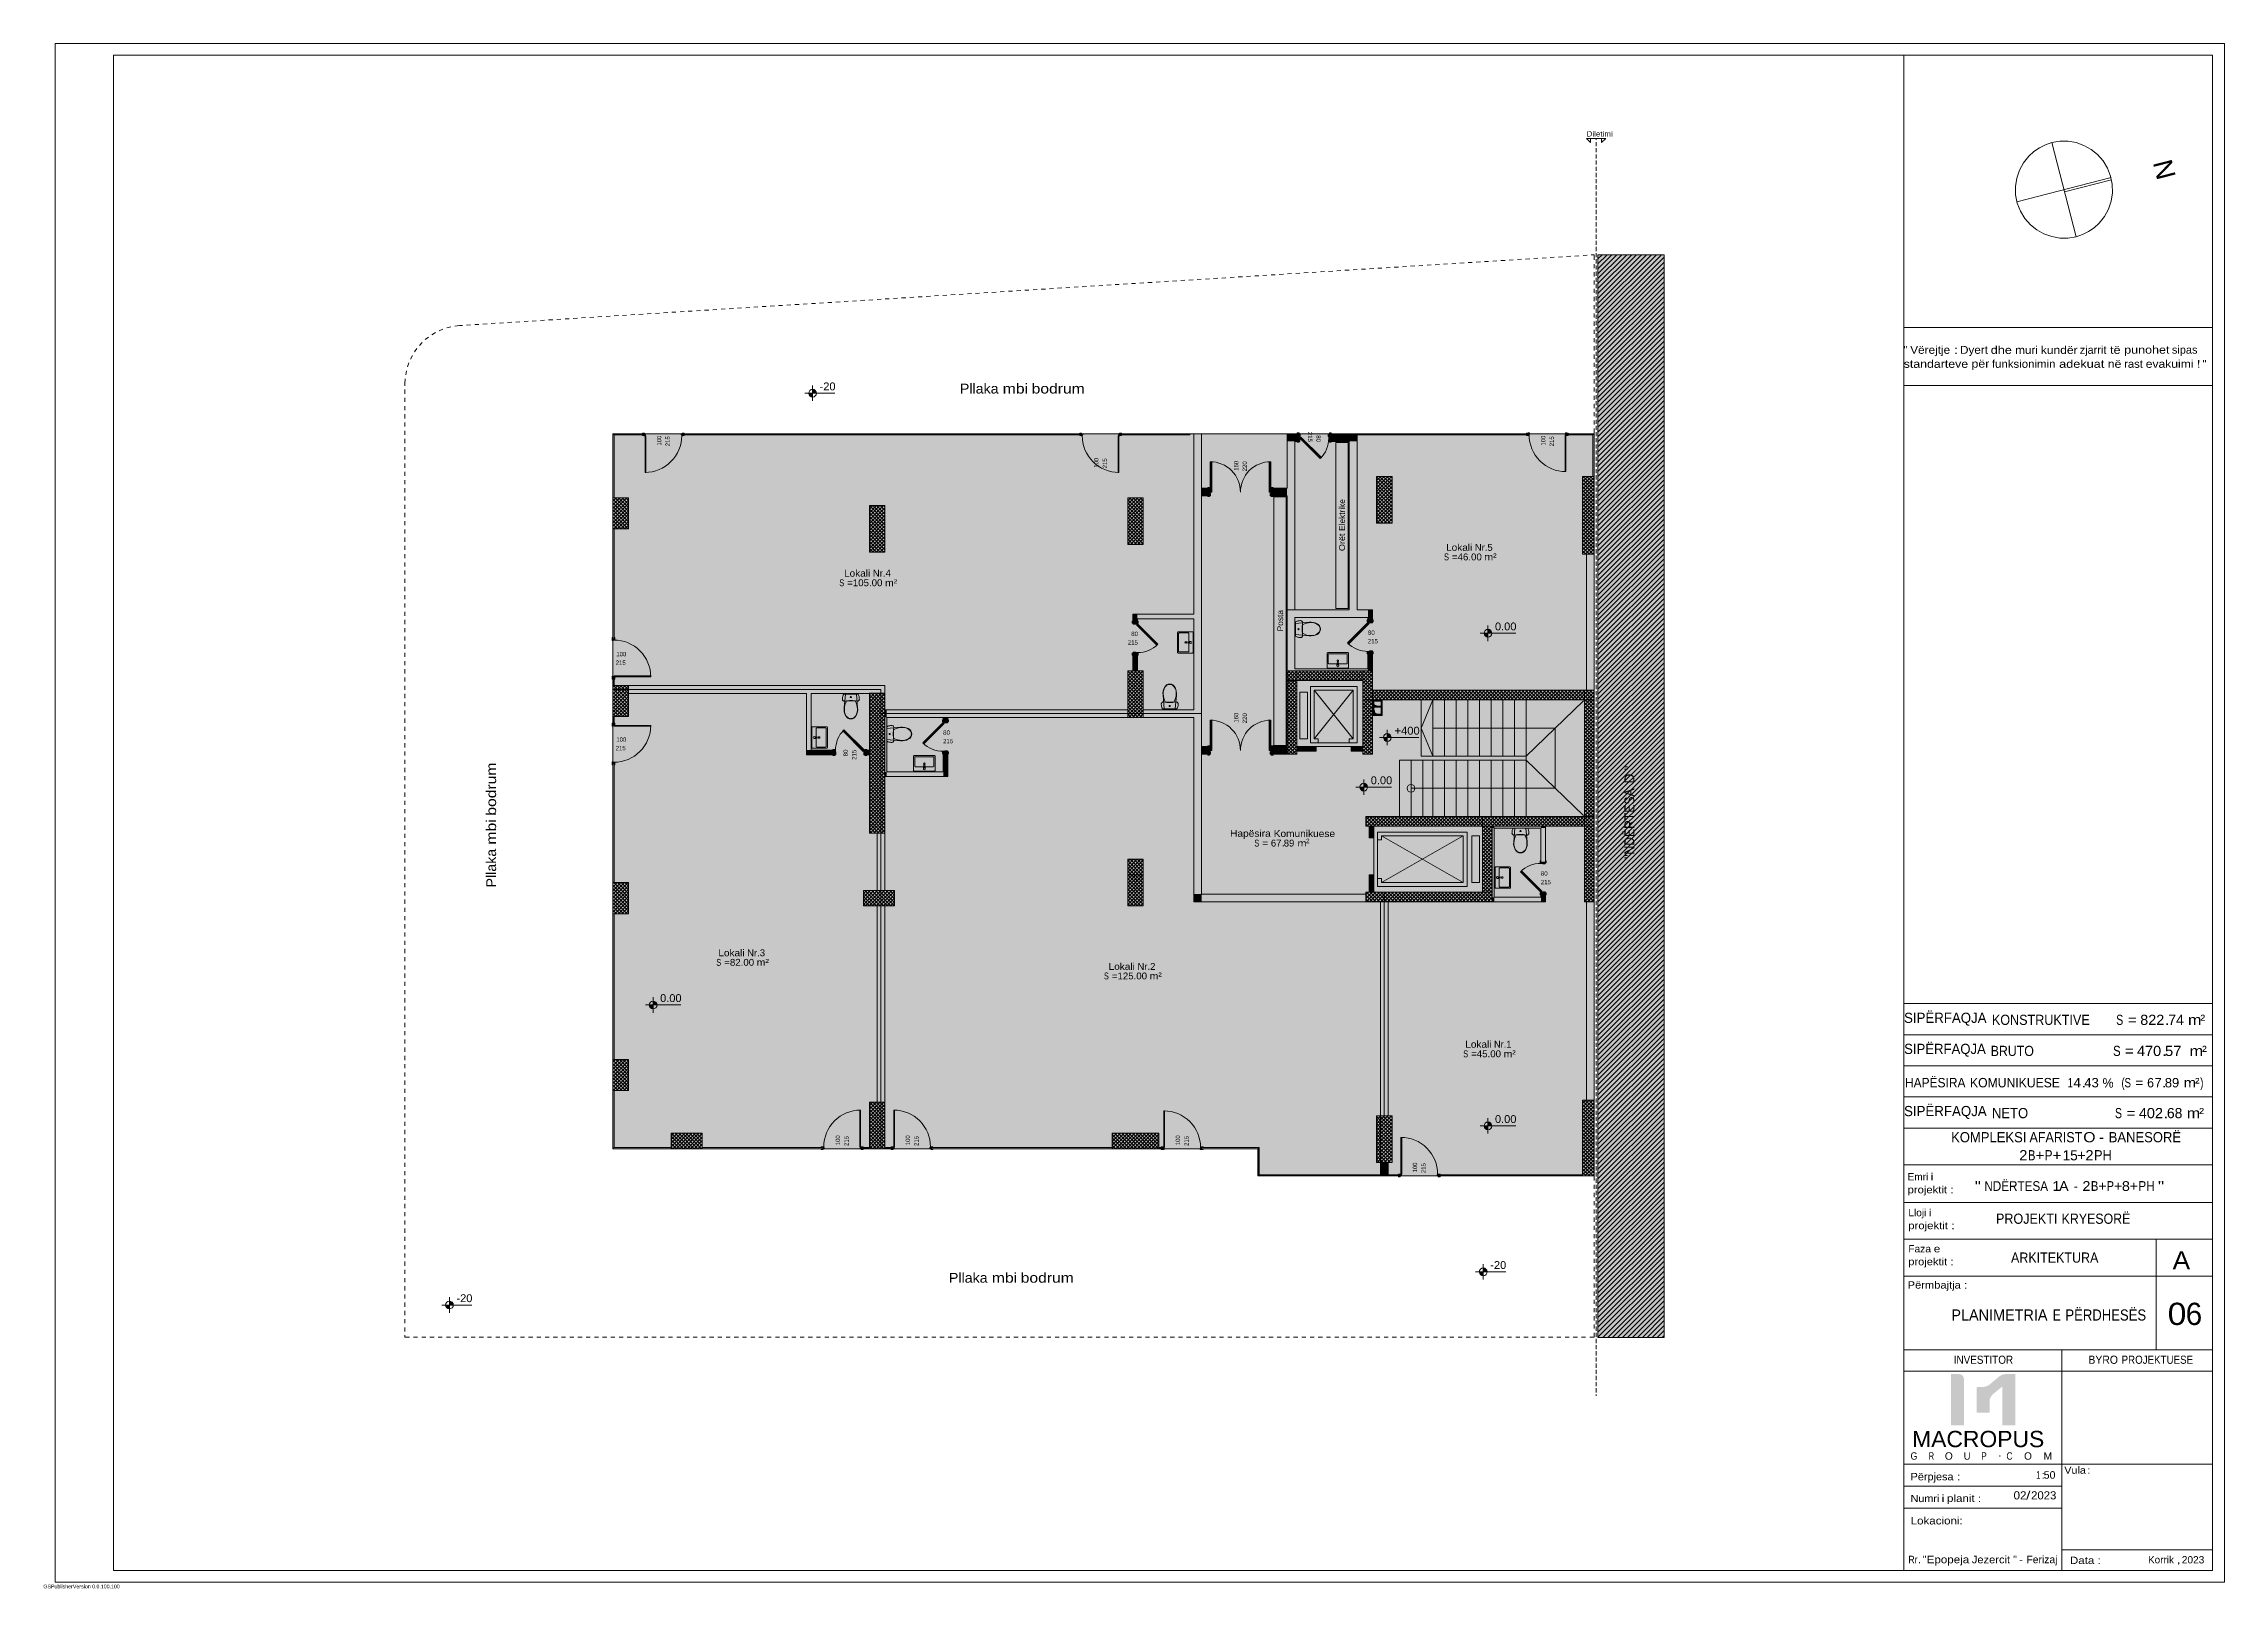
# Model space of a CAD drawing. Header units: metres. Extents: x 312 to 313.4, y 204 to 204.42.
# Drawn here: x 312 to 312.591, y 204 to 204.418 of the extents above; entities that cross this region are included whole.
import ezdxf

# ---------------------------------------------------------------- set-up
doc = ezdxf.new("R2010")
doc.units = ezdxf.units.M
for name, color, linetype, true_color in [('PDF_- Hidden', 7, 'Continuous', 0x999999), ('PDF_2D Drafting - General', 7, 'Continuous', 0x999999), ('PDF_A - Dimensionimi', 7, 'Continuous', 0x999999), ('PDF_A - Fill Zone', 7, 'Continuous', 0xcccccc), ('PDF_A - Fleta', 7, 'Continuous', 0x6a6a6a), ('PDF_A - Muret', 7, 'Continuous', 0xaaaaaa), ('PDF_A - Ndertesa 1 - Kanalet e ventilimit', 7, 'Continuous', 0x7f7f7f), ('PDF_A - Ndertesa 1 - Sanitaria', 7, 'Continuous', 0x7f7f7f), ('PDF_A - Ndertesa 1- Pllaka meskatit 28 cm', 7, 'Continuous', 0xaaaaaa), ('PDF_A - Shtyllat', 7, 'Continuous', 0x999999), ('PDF_Dimensioning - General', 7, 'Continuous', 0x6a6a6a), ('PDF_Text', 7, 'Continuous', 0xffffff)]:
    doc.layers.add(name, color=color, linetype=linetype, true_color=true_color)
doc.layers.add('PDF_Drawing & Figure', color=5, linetype='Continuous')
doc.styles.add('PDF Arial', font='arial.ttf')

# ---------------------------------------------------------------- blocks, each defined once
blk = doc.blocks.new('perdhesa')
at = {"layer": 'PDF_2D Drafting - General', "true_color": 0xfafafa, "transparency": 33554559}
for points in [[(-0.20084, 0.25575), (-0.20084, 0.17996), (-0.28769, 0.17996), (-0.28769, 0.18648), (-0.36032, 0.18648), (-0.36032, 0.25575)], [(-0.28769, 0.06209), (-0.28769, 0.17996), (-0.23737, 0.17996), (-0.20084, 0.17996), (-0.20084, 0.13105), (-0.15632, 0.13105), (-0.15632, 0.13157), (-0.15137, 0.13157), (-0.15137, 0.07101), (-0.15242, 0.07101), (-0.15242, 0.05471), (-0.18558, 0.05471), (-0.18558, 0.06209)]]:
    blk.add_hatch(color=7, dxfattribs=at).paths.add_polyline_path(points)
at = {"layer": 'PDF_2D Drafting - General', "true_color": 0xffffff, "transparency": 33554559}
for points in [[(-0.20084, 0.25575), (-0.16084, 0.25575), (-0.16084, 0.20808), (-0.17769, 0.20808), (-0.17769, 0.18892), (-0.15716, 0.18892), (-0.15716, 0.18368), (-0.09453, 0.18368), (-0.09453, 0.1521), (-0.09716, 0.1521), (-0.12474, 0.1521), (-0.12474, 0.13157), (-0.15632, 0.13157), (-0.15632, 0.13105), (-0.20084, 0.13105)], [(-0.17769, 0.20808), (-0.16084, 0.20808), (-0.16084, 0.25575), (-0.09453, 0.25575), (-0.09453, 0.18368), (-0.15716, 0.18368), (-0.15716, 0.18892), (-0.17769, 0.18892)], [(-0.36032, 0.06209), (-0.36032, 0.18648), (-0.36032, 0.18648), (-0.28769, 0.18649), (-0.28769, 0.06209)], [(-0.15137, 0.13157), (-0.12474, 0.13157), (-0.12474, 0.1521), (-0.09716, 0.1521), (-0.09453, 0.1521), (-0.09453, 0.05471), (-0.15242, 0.05471), (-0.15242, 0.07101), (-0.15137, 0.07101), (-0.15137, 0.13105)]]:
    blk.add_hatch(color=7, dxfattribs=at).paths.add_polyline_path(points)
at = {"layer": 'PDF_A - Dimensionimi', "transparency": 33554559}
for points in [[(-0.30622, 0.26673), (-0.30622, 0.26568), (-0.30662, 0.26576), (-0.30697, 0.26598), (-0.30719, 0.26633), (-0.30727, 0.26673)], [(-0.30622, 0.26673), (-0.30622, 0.26778), (-0.30582, 0.2677), (-0.30548, 0.26747), (-0.30525, 0.26713), (-0.30517, 0.26673)], [(-0.12327, 0.20172), (-0.12327, 0.20067), (-0.12367, 0.20075), (-0.12401, 0.20097), (-0.12424, 0.20132), (-0.12432, 0.20172)], [(-0.12327, 0.20172), (-0.12327, 0.20277), (-0.12286, 0.20269), (-0.12252, 0.20246), (-0.1223, 0.20212), (-0.12222, 0.20172)], [(-0.15054, 0.17348), (-0.15054, 0.17243), (-0.15094, 0.17251), (-0.15128, 0.17273), (-0.15151, 0.17308), (-0.15159, 0.17348)], [(-0.15054, 0.17348), (-0.15054, 0.17453), (-0.15013, 0.17445), (-0.14979, 0.17422), (-0.14956, 0.17388), (-0.14948, 0.17348)], [(-0.15692, 0.16003), (-0.15692, 0.15898), (-0.15732, 0.15906), (-0.15767, 0.15929), (-0.15789, 0.15963), (-0.15797, 0.16003)], [(-0.15692, 0.16003), (-0.15692, 0.16109), (-0.15652, 0.16101), (-0.15618, 0.16078), (-0.15595, 0.16044), (-0.15587, 0.16003)], [(-0.34941, 0.10104), (-0.34941, 0.09999), (-0.34982, 0.10007), (-0.35016, 0.1003), (-0.35038, 0.10064), (-0.35046, 0.10104)], [(-0.34941, 0.10104), (-0.34941, 0.10209), (-0.34901, 0.10201), (-0.34867, 0.10179), (-0.34844, 0.10144), (-0.34836, 0.10104)], [(-0.12327, 0.06828), (-0.12327, 0.06723), (-0.12367, 0.06731), (-0.12401, 0.06754), (-0.12424, 0.06788), (-0.12432, 0.06828)], [(-0.12327, 0.06828), (-0.12327, 0.06934), (-0.12286, 0.06926), (-0.12252, 0.06903), (-0.1223, 0.06869), (-0.12222, 0.06828)], [(-0.12455, 0.02874), (-0.12455, 0.02979), (-0.12415, 0.02971), (-0.12381, 0.02949), (-0.12358, 0.02914), (-0.1235, 0.02874)], [(-0.12455, 0.02874), (-0.12455, 0.02769), (-0.12496, 0.02777), (-0.1253, 0.028), (-0.12553, 0.02834), (-0.12561, 0.02874)], [(-0.40458, 0.01976), (-0.40458, 0.01871), (-0.40498, 0.01879), (-0.40532, 0.01902), (-0.40555, 0.01936), (-0.40563, 0.01976)], [(-0.40458, 0.01976), (-0.40458, 0.02082), (-0.40417, 0.02074), (-0.40383, 0.02051), (-0.4036, 0.02017), (-0.40352, 0.01976)]]:
    blk.add_hatch(color=256, dxfattribs=at).paths.add_polyline_path(points)
at = {"layer": 'PDF_A - Fill Zone', "true_color": 0xffffff, "transparency": 33554559}
blk.add_hatch(color=7, dxfattribs=at).paths.add_polyline_path([(-0.09348, 0.30422), (-0.07558, 0.30422), (-0.07558, 0.011), (-0.09348, 0.011), (-0.09348, 0.30158)])
at = {"layer": 'PDF_A - Fleta', "true_color": 0xc92e1f, "transparency": 33554559}
for points in [[(0.00563, -0.00026), (0.00563, -0.01286), (0.00216, -0.01286), (0.00216, 0.00104), (0.00433, 0.00104), (0.00483, 0.00094), (0.00525, 0.00066), (0.00553, 0.00024)], [(0.01953, 0.00104), (0.01953, -0.01286), (0.01606, -0.01286), (0.01606, -0.00257), (0.01602, -0.00248), (0.01592, -0.00243), (0.01585, -0.00246), (0.01584, -0.00246), (0.01583, -0.00247), (0.01582, -0.00248), (0.01582, -0.00249), (0.01492, -0.00322), (0.01353, -0.00437), (0.01344, -0.00445), (0.01298, -0.00501), (0.01268, -0.00567), (0.01258, -0.00638), (0.01258, -0.00925), (0.01254, -0.00935), (0.01245, -0.00939), (0.00925, -0.00939), (0.00915, -0.00935), (0.00911, -0.00925), (0.00911, -0.00257), (0.00915, -0.00248), (0.00925, -0.00243), (0.01085, -0.00243), (0.01171, -0.00229), (0.01248, -0.00186), (0.01254, -0.00181), (0.0126, -0.00176), (0.01518, 0.00037), (0.01532, 0.00049), (0.01606, 0.0009), (0.01676, 0.00104)]]:
    blk.add_hatch(color=22, dxfattribs=at).paths.add_polyline_path(points)
at = {"layer": 'PDF_A - Muret', "true_color": 0xffffff, "transparency": 33554559}
for points in [[(-0.3519, 0.25575), (-0.35148, 0.25575), (-0.35148, 0.25543), (-0.3516, 0.25543), (-0.3516, 0.25522), (-0.3519, 0.25522)], [(-0.34179, 0.25575), (-0.34137, 0.25575), (-0.34137, 0.25522), (-0.34166, 0.25522), (-0.34166, 0.25543), (-0.34179, 0.25543)], [(-0.23305, 0.25575), (-0.23305, 0.25543), (-0.23318, 0.25543), (-0.23318, 0.25522), (-0.23348, 0.25522), (-0.23348, 0.25575)], [(-0.22295, 0.25575), (-0.22295, 0.25522), (-0.22324, 0.25522), (-0.22324, 0.25543), (-0.22337, 0.25543), (-0.22337, 0.25575)], [(-0.17453, 0.25576), (-0.17411, 0.25576), (-0.17411, 0.25497), (-0.17423, 0.25497), (-0.17423, 0.25455), (-0.17453, 0.25455)], [(-0.16653, 0.25576), (-0.16611, 0.25576), (-0.16611, 0.25455), (-0.1664, 0.25455), (-0.1664, 0.25497), (-0.16653, 0.25497)], [(-0.112, 0.25596), (-0.112, 0.25564), (-0.11213, 0.25564), (-0.11213, 0.25543), (-0.11242, 0.25543), (-0.11242, 0.25596)], [(-0.1019, 0.25596), (-0.1019, 0.25543), (-0.10219, 0.25543), (-0.10219, 0.25564), (-0.10232, 0.25564), (-0.10232, 0.25596)], [(-0.19874, 0.23891), (-0.19874, 0.23996), (-0.19853, 0.23996), (-0.19853, 0.23954), (-0.1984, 0.23954), (-0.1984, 0.23891)], [(-0.18223, 0.23891), (-0.18223, 0.23954), (-0.18211, 0.23954), (-0.18211, 0.23996), (-0.1819, 0.23996), (-0.1819, 0.23891)], [(-0.21942, 0.20459), (-0.21821, 0.20459), (-0.21821, 0.2043), (-0.21863, 0.2043), (-0.21863, 0.20417), (-0.21942, 0.20417)], [(-0.15458, 0.20492), (-0.15458, 0.2045), (-0.15537, 0.2045), (-0.15537, 0.20463), (-0.15579, 0.20463), (-0.15579, 0.20492)], [(-0.36053, 0.19975), (-0.36053, 0.20017), (-0.36, 0.20017), (-0.36, 0.19988), (-0.36021, 0.19988), (-0.36021, 0.19975)], [(-0.21942, 0.19659), (-0.21863, 0.19659), (-0.21863, 0.19647), (-0.21821, 0.19647), (-0.21821, 0.19617), (-0.21942, 0.19617)], [(-0.15458, 0.19692), (-0.15458, 0.1965), (-0.15579, 0.1965), (-0.15579, 0.19679), (-0.15537, 0.19679), (-0.15537, 0.19692)], [(-0.36053, 0.18964), (-0.36053, 0.19006), (-0.36021, 0.19006), (-0.36021, 0.18994), (-0.36, 0.18994), (-0.36, 0.18964)], [(-0.26963, 0.17786), (-0.26963, 0.17743), (-0.27042, 0.17743), (-0.27042, 0.17756), (-0.27084, 0.17756), (-0.27084, 0.17786)], [(-0.36053, 0.17701), (-0.36, 0.17701), (-0.36, 0.17672), (-0.36021, 0.17672), (-0.36021, 0.17659), (-0.36053, 0.17659)], [(-0.36053, 0.16691), (-0.36021, 0.16691), (-0.36021, 0.16678), (-0.36, 0.16678), (-0.36, 0.16649), (-0.36053, 0.16649)], [(-0.2999, 0.16879), (-0.30032, 0.16879), (-0.30032, 0.17), (-0.30002, 0.17), (-0.30002, 0.16958), (-0.2999, 0.16958)], [(-0.2919, 0.16879), (-0.29232, 0.16879), (-0.29232, 0.16958), (-0.29219, 0.16958), (-0.29219, 0.17), (-0.2919, 0.17)], [(-0.26963, 0.16986), (-0.26963, 0.16943), (-0.27084, 0.16943), (-0.27084, 0.16973), (-0.27042, 0.16973), (-0.27042, 0.16986)], [(-0.19874, 0.16892), (-0.19874, 0.16997), (-0.19853, 0.16997), (-0.19853, 0.16955), (-0.1984, 0.16955), (-0.1984, 0.16892)], [(-0.18223, 0.16892), (-0.18223, 0.16955), (-0.18211, 0.16955), (-0.18211, 0.16997), (-0.1819, 0.16997), (-0.1819, 0.16892)], [(-0.10774, 0.13926), (-0.10853, 0.13926), (-0.10853, 0.13939), (-0.10895, 0.13939), (-0.10895, 0.13968), (-0.10774, 0.13968)], [(-0.10774, 0.13126), (-0.10895, 0.13126), (-0.10895, 0.13155), (-0.10853, 0.13155), (-0.10853, 0.13168), (-0.10774, 0.13168)], [(-0.30305, 0.06209), (-0.30348, 0.06209), (-0.30348, 0.06262), (-0.30318, 0.06262), (-0.30318, 0.06241), (-0.30305, 0.06241)], [(-0.29295, 0.06209), (-0.29337, 0.06209), (-0.29337, 0.06241), (-0.29324, 0.06241), (-0.29324, 0.06262), (-0.29295, 0.06262)], [(-0.28452, 0.06209), (-0.28452, 0.06262), (-0.28423, 0.06262), (-0.28423, 0.06241), (-0.2841, 0.06241), (-0.2841, 0.06209)], [(-0.27442, 0.06209), (-0.27442, 0.06241), (-0.27429, 0.06241), (-0.27429, 0.06262), (-0.274, 0.06262), (-0.274, 0.06209)], [(-0.21137, 0.06188), (-0.21137, 0.06241), (-0.21108, 0.06241), (-0.21108, 0.0622), (-0.21095, 0.0622), (-0.21095, 0.06188)], [(-0.20126, 0.06188), (-0.20126, 0.0622), (-0.20114, 0.0622), (-0.20114, 0.06241), (-0.20084, 0.06241), (-0.20084, 0.06188)], [(-0.14716, 0.05471), (-0.14716, 0.05524), (-0.14686, 0.05524), (-0.14686, 0.05502), (-0.14674, 0.05502), (-0.14674, 0.05471)], [(-0.13705, 0.05471), (-0.13705, 0.05502), (-0.13693, 0.05502), (-0.13693, 0.05524), (-0.13663, 0.05524), (-0.13663, 0.05471)]]:
    blk.add_hatch(color=7, dxfattribs=at).paths.add_polyline_path(points)
at = {"layer": 'PDF_A - Muret', "true_color": 0xcccccc, "transparency": 33554559}
for points in [[(-0.15579, 0.19208), (-0.15579, 0.19155), (-0.15716, 0.19155), (-0.15716, 0.19155), (-0.17558, 0.19155), (-0.17558, 0.19208)], [(-0.35611, 0.18754), (-0.28663, 0.18754), (-0.28663, 0.18544), (-0.29084, 0.18544), (-0.29084, 0.18543), (-0.35611, 0.18543)], [(-0.12211, 0.14947), (-0.12211, 0.14947), (-0.12158, 0.14895), (-0.12211, 0.14895), (-0.12211, 0.14947), (-0.12211, 0.14947)], [(-0.12211, 0.13258), (-0.12211, 0.14895), (-0.12158, 0.14895), (-0.12158, 0.13021), (-0.12211, 0.13021)]]:
    blk.add_hatch(color=254, dxfattribs=at).paths.add_polyline_path(points)
at = {"layer": 'PDF_- Hidden', "lineweight": 5}
for points in [[(-0.16116, 0.25334), (-0.16453, 0.25334)], [(-0.16453, 0.25334), (-0.16453, 0.25238)], [(-0.16453, 0.25334), (-0.16453, 0.20839)], [(-0.16116, 0.20839), (-0.16116, 0.25334)], [(-0.1779, 0.2387), (-0.18127, 0.2387)], [(-0.18127, 0.2387), (-0.18127, 0.21533)], [(-0.18127, 0.2387), (-0.18127, 0.17134)], [(-0.1779, 0.17134), (-0.1779, 0.2387)], [(-0.16453, 0.20839), (-0.16116, 0.20839)], [(-0.18127, 0.17134), (-0.1779, 0.17134)]]:
    blk.add_lwpolyline(points, dxfattribs=at)
at = {"layer": 'PDF_2D Drafting - General', "color": 253, "lineweight": 5, "true_color": 0x999999}
for points in [[(-0.01062, -0.05215), (-0.01062, 0.35826)], [(-0.01062, 0.28457), (0.07299, 0.28457)], [(-0.01062, 0.26878), (0.07299, 0.26878)], [(-0.01062, 0.26878), (0.07299, 0.26878)], [(-0.15874, 0.18733), (-0.17137, 0.18733)], [(-0.17137, 0.18733), (-0.17137, 0.17206)], [(-0.17032, 0.17312), (-0.15979, 0.18628)], [(-0.15979, 0.17312), (-0.17032, 0.18628)], [(-0.17032, 0.17312), (-0.17032, 0.18628)], [(-0.17032, 0.18628), (-0.15979, 0.18628)], [(-0.15979, 0.18628), (-0.15979, 0.17312)], [(-0.15874, 0.17206), (-0.15874, 0.18733)], [(-0.17137, 0.17206), (-0.15874, 0.17206)], [(-0.16927, 0.17312), (-0.17032, 0.17312)], [(-0.16927, 0.17312), (-0.16927, 0.17206)], [(-0.15979, 0.17312), (-0.16084, 0.17312)], [(-0.16084, 0.17312), (-0.16084, 0.17206)]]:
    blk.add_lwpolyline(points, dxfattribs=at)
at = {"layer": 'PDF_2D Drafting - General', "lineweight": 9}
for points in [[(-0.36032, 0.18648), (-0.36032, 0.25575)], [(-0.36032, 0.25575), (-0.20084, 0.25575)], [(-0.20084, 0.25575), (-0.20084, 0.17996)], [(-0.20084, 0.25575), (-0.20084, 0.13105)], [(-0.16084, 0.25575), (-0.20084, 0.25575)], [(-0.16084, 0.20808), (-0.16084, 0.25575)], [(-0.16084, 0.25575), (-0.09453, 0.25575)], [(-0.16084, 0.20808), (-0.16084, 0.25575)], [(-0.09453, 0.25575), (-0.09453, 0.18368)], [(-0.17769, 0.20808), (-0.16084, 0.20808)], [(-0.17769, 0.18892), (-0.17769, 0.20808)], [(-0.17769, 0.18892), (-0.17769, 0.20808)], [(-0.17769, 0.20808), (-0.16084, 0.20808)], [(-0.36032, 0.18648), (-0.36032, 0.18649)], [(-0.36032, 0.18649), (-0.28769, 0.18649)], [(-0.36032, 0.06209), (-0.36032, 0.18648)], [(-0.28769, 0.18648), (-0.36032, 0.18648)], [(-0.28769, 0.18649), (-0.28769, 0.06209)], [(-0.28769, 0.17996), (-0.28769, 0.18648)], [(-0.15716, 0.18892), (-0.17769, 0.18892)], [(-0.15716, 0.18892), (-0.17769, 0.18892)], [(-0.17216, 0.18576), (-0.17427, 0.18576)], [(-0.17427, 0.18576), (-0.17427, 0.17313)], [(-0.17216, 0.17313), (-0.17216, 0.18576)], [(-0.15716, 0.18368), (-0.15716, 0.18892)], [(-0.15716, 0.18368), (-0.15716, 0.18892)], [(-0.09453, 0.18368), (-0.15716, 0.18368)], [(-0.09453, 0.18368), (-0.15716, 0.18368)], [(-0.09453, 0.1521), (-0.09453, 0.18368)], [(-0.28769, 0.06209), (-0.28769, 0.17996)], [(-0.28769, 0.17996), (-0.23737, 0.17996)], [(-0.20084, 0.17996), (-0.28769, 0.17996)], [(-0.23737, 0.17996), (-0.20084, 0.17996)], [(-0.20084, 0.17996), (-0.20084, 0.13105)], [(-0.17427, 0.17313), (-0.17216, 0.17313)], [(-0.12474, 0.13157), (-0.12474, 0.1521)], [(-0.12474, 0.1521), (-0.09716, 0.1521)], [(-0.12474, 0.13157), (-0.12474, 0.1521)], [(-0.12474, 0.1521), (-0.09716, 0.1521)], [(-0.09716, 0.1521), (-0.09453, 0.1521)], [(-0.09716, 0.1521), (-0.09453, 0.1521)], [(-0.09453, 0.1521), (-0.09453, 0.05471)], [(-0.12764, 0.13419), (-0.12764, 0.14682)], [(-0.12764, 0.14682), (-0.12553, 0.14682)], [(-0.12553, 0.14682), (-0.12553, 0.13419)], [(-0.20084, 0.13105), (-0.15632, 0.13105)], [(-0.20084, 0.13105), (-0.15632, 0.13105)], [(-0.15632, 0.13105), (-0.15632, 0.13157)], [(-0.15632, 0.13157), (-0.15137, 0.13157)], [(-0.15632, 0.13105), (-0.15632, 0.13157)], [(-0.15632, 0.13157), (-0.12474, 0.13157)], [(-0.15137, 0.13157), (-0.12474, 0.13157)], [(-0.15137, 0.13105), (-0.15137, 0.13157)], [(-0.15137, 0.13157), (-0.15137, 0.07101)], [(-0.15137, 0.07101), (-0.15137, 0.13105)], [(-0.12553, 0.13419), (-0.12764, 0.13419)], [(-0.15242, 0.05471), (-0.15242, 0.07101)], [(-0.15242, 0.07101), (-0.15137, 0.07101)], [(-0.15137, 0.07101), (-0.15242, 0.07101)], [(-0.15242, 0.07101), (-0.15242, 0.05471)], [(-0.28769, 0.06209), (-0.36032, 0.06209)], [(-0.18558, 0.06209), (-0.28769, 0.06209)], [(-0.18558, 0.05471), (-0.18558, 0.06209)], [(-0.15242, 0.05471), (-0.18558, 0.05471)], [(-0.09453, 0.05471), (-0.15242, 0.05471)]]:
    blk.add_lwpolyline(points, dxfattribs=at)
at = {"layer": 'PDF_2D Drafting - General', "color": 171, "lineweight": 9, "true_color": 0x8080ff}
for points in [[(-0.13821, 0.18367), (-0.14137, 0.17604)], [(-0.14137, 0.18367), (-0.14137, 0.1684)], [(-0.13821, 0.18367), (-0.13821, 0.1684)], [(-0.13821, 0.17604), (-0.13821, 0.18367)], [(-0.13505, 0.18367), (-0.13505, 0.1684)], [(-0.1319, 0.18367), (-0.1319, 0.1684)], [(-0.12874, 0.18367), (-0.12874, 0.1684)], [(-0.12558, 0.18367), (-0.12558, 0.1684)], [(-0.12242, 0.18367), (-0.12242, 0.1684)], [(-0.11926, 0.18367), (-0.11926, 0.1684)], [(-0.11611, 0.18367), (-0.11611, 0.1684)], [(-0.11295, 0.15209), (-0.11295, 0.18367)], [(-0.11295, 0.1684), (-0.09744, 0.18339)], [(-0.14137, 0.17604), (-0.13821, 0.1684)], [(-0.10505, 0.17604), (-0.13821, 0.17604)], [(-0.10505, 0.15972), (-0.10505, 0.17604)], [(-0.14727, 0.15209), (-0.14727, 0.16735)], [(-0.14727, 0.16735), (-0.14411, 0.16735)], [(-0.14411, 0.15209), (-0.14411, 0.16735)], [(-0.14411, 0.16735), (-0.14095, 0.16735)], [(-0.14137, 0.1684), (-0.13821, 0.1684)], [(-0.14095, 0.15209), (-0.14095, 0.16735)], [(-0.14095, 0.16735), (-0.13779, 0.16735)], [(-0.13821, 0.1684), (-0.13505, 0.1684)], [(-0.13821, 0.15209), (-0.13821, 0.16735)], [(-0.13821, 0.16735), (-0.13505, 0.16735)], [(-0.13505, 0.1684), (-0.1319, 0.1684)], [(-0.13505, 0.15209), (-0.13505, 0.16735)], [(-0.13505, 0.16735), (-0.1319, 0.16735)], [(-0.1319, 0.1684), (-0.12874, 0.1684)], [(-0.1319, 0.15209), (-0.1319, 0.16735)], [(-0.1319, 0.16735), (-0.12874, 0.16735)], [(-0.12874, 0.1684), (-0.12558, 0.1684)], [(-0.12874, 0.15209), (-0.12874, 0.16735)], [(-0.12874, 0.16735), (-0.12558, 0.16735)], [(-0.12558, 0.1684), (-0.12242, 0.1684)], [(-0.12558, 0.15209), (-0.12558, 0.16735)], [(-0.12558, 0.16735), (-0.12242, 0.16735)], [(-0.12242, 0.1684), (-0.11926, 0.1684)], [(-0.12242, 0.15209), (-0.12242, 0.16735)], [(-0.12242, 0.16735), (-0.11926, 0.16735)], [(-0.11926, 0.1684), (-0.11611, 0.1684)], [(-0.11926, 0.15209), (-0.11926, 0.16735)], [(-0.11926, 0.16735), (-0.11611, 0.16735)], [(-0.11611, 0.1684), (-0.11295, 0.1684)], [(-0.11611, 0.15209), (-0.11611, 0.16735)], [(-0.11611, 0.16735), (-0.11295, 0.16735)], [(-0.11295, 0.16735), (-0.09744, 0.15236)], [(-0.14411, 0.15972), (-0.10505, 0.15972)]]:
    blk.add_lwpolyline(points, dxfattribs=at)
at = {"layer": 'PDF_2D Drafting - General', "color": 251, "lineweight": 5, "true_color": 0x6a6a6a}
for points in [[(-0.12895, 0.14788), (-0.15316, 0.14788)], [(-0.15316, 0.14788), (-0.15316, 0.13314)], [(-0.12895, 0.13314), (-0.12895, 0.14788)], [(-0.15211, 0.14577), (-0.15316, 0.14577)], [(-0.13, 0.14682), (-0.15211, 0.14682)], [(-0.15211, 0.14682), (-0.15211, 0.14577)], [(-0.13, 0.14682), (-0.15211, 0.13419)], [(-0.13, 0.13419), (-0.15211, 0.14682)], [(-0.13, 0.13419), (-0.13, 0.14682)], [(-0.15316, 0.13525), (-0.15211, 0.13525)], [(-0.15316, 0.13314), (-0.12895, 0.13314)], [(-0.15211, 0.13525), (-0.15211, 0.13419)], [(-0.15211, 0.13419), (-0.13, 0.13419)]]:
    blk.add_lwpolyline(points, dxfattribs=at)
at = {"layer": 'PDF_2D Drafting - General', "color": 171, "lineweight": 9, "true_color": 0x8080ff}
blk.add_circle((-0.14411, 0.15972), 0.00105, dxfattribs=at)
at = {"layer": 'PDF_2D Drafting - General', "color": 254, "true_color": 0xe6e6e6, "transparency": 33554559}
for points in [[(-0.17216, 0.17313), (-0.17427, 0.17313), (-0.17216, 0.18576), (-0.17427, 0.18576)], [(-0.12764, 0.13419), (-0.12764, 0.14682), (-0.12553, 0.13419), (-0.12553, 0.14682)]]:
    blk.add_solid(points, dxfattribs=at)
at = {"layer": 'PDF_A - Dimensionimi', "lineweight": 5}
for points in [[(-0.30833, 0.26673), (-0.30412, 0.26673)], [(-0.30622, 0.26462), (-0.30622, 0.26883)], [(-0.30412, 0.26673), (-0.30015, 0.26673)], [(-0.12537, 0.20172), (-0.12116, 0.20172)], [(-0.12327, 0.19961), (-0.12327, 0.20382)], [(-0.12116, 0.20172), (-0.11575, 0.20172)], [(-0.15264, 0.17348), (-0.14843, 0.17348)], [(-0.15054, 0.17137), (-0.15054, 0.17558)], [(-0.14843, 0.17348), (-0.14198, 0.17348)], [(-0.15903, 0.16003), (-0.15482, 0.16003)], [(-0.15692, 0.15793), (-0.15692, 0.16214)], [(-0.15482, 0.16003), (-0.1494, 0.16003)], [(-0.35152, 0.10104), (-0.34731, 0.10104)], [(-0.34941, 0.09894), (-0.34941, 0.10315)], [(-0.34731, 0.10104), (-0.34189, 0.10104)], [(-0.12537, 0.06828), (-0.12116, 0.06828)], [(-0.12327, 0.06618), (-0.12327, 0.07039)], [(-0.12116, 0.06828), (-0.11575, 0.06828)], [(-0.12455, 0.02664), (-0.12455, 0.03085)], [(-0.12666, 0.02874), (-0.12245, 0.02874)], [(-0.12245, 0.02874), (-0.11848, 0.02874)], [(-0.40668, 0.01976), (-0.40247, 0.01976)], [(-0.40458, 0.01766), (-0.40458, 0.02187)], [(-0.40247, 0.01976), (-0.3985, 0.01976)]]:
    blk.add_lwpolyline(points, dxfattribs=at)
for centre in [(-0.12327, 0.20172), (-0.34941, 0.10104), (-0.12327, 0.06828), (-0.40458, 0.01976)]:
    blk.add_circle(centre, 0.00105, dxfattribs=at)
for centre, major_axis, ratio in [((-0.30622, 0.26673), (0, 0.00105), 0.99985), ((-0.15054, 0.17348), (-0.00105, 0.00001), 0.999516), ((-0.15692, 0.16003), (0, -0.00105), 0.999522), ((-0.12455, 0.02874), (0.00105, 0.00002), 0.999517)]:
    blk.add_ellipse(centre, major_axis=major_axis, ratio=ratio, dxfattribs=at)
at = {"layer": 'PDF_A - Fill Zone', "lineweight": 5}
for points in [[(-0.09348, 0.28704), (-0.0763, 0.30422)], [(-0.09348, 0.28838), (-0.07764, 0.30422)], [(-0.09348, 0.28972), (-0.07898, 0.30422)], [(-0.09348, 0.29106), (-0.08032, 0.30422)], [(-0.09348, 0.2924), (-0.08166, 0.30422)], [(-0.09348, 0.29374), (-0.083, 0.30422)], [(-0.09348, 0.29508), (-0.08434, 0.30422)], [(-0.09348, 0.29642), (-0.08567, 0.30422)], [(-0.09348, 0.29776), (-0.08701, 0.30422)], [(-0.09348, 0.29909), (-0.08835, 0.30422)], [(-0.09348, 0.30043), (-0.08969, 0.30422)], [(-0.09348, 0.30177), (-0.09103, 0.30422)], [(-0.09348, 0.30311), (-0.09237, 0.30422)], [(-0.09348, 0.30422), (-0.07558, 0.30422)], [(-0.09348, 0.30158), (-0.09348, 0.30422)], [(-0.09348, 0.2857), (-0.07558, 0.30359)], [(-0.09348, 0.28436), (-0.07558, 0.30225)], [(-0.09348, 0.011), (-0.09348, 0.30158)], [(-0.07558, 0.30422), (-0.07558, 0.011)], [(-0.09348, 0.28302), (-0.07558, 0.30091)], [(-0.09348, 0.28168), (-0.07558, 0.29957)], [(-0.09348, 0.28034), (-0.07558, 0.29823)], [(-0.09348, 0.279), (-0.07558, 0.29689)], [(-0.09348, 0.27766), (-0.07558, 0.29555)], [(-0.09348, 0.27632), (-0.07558, 0.29421)], [(-0.09348, 0.27498), (-0.07558, 0.29287)], [(-0.09348, 0.27364), (-0.07558, 0.29153)], [(-0.09348, 0.2723), (-0.07558, 0.29019)], [(-0.09348, 0.27096), (-0.07558, 0.28885)], [(-0.09348, 0.26962), (-0.07558, 0.28751)], [(-0.09348, 0.26828), (-0.07558, 0.28617)], [(-0.09348, 0.26694), (-0.07558, 0.28483)], [(-0.09348, 0.2656), (-0.07558, 0.2835)], [(-0.09348, 0.26426), (-0.07558, 0.28216)], [(-0.09348, 0.26292), (-0.07558, 0.28082)], [(-0.09348, 0.26158), (-0.07558, 0.27948)], [(-0.09348, 0.26024), (-0.07558, 0.27814)], [(-0.09348, 0.2589), (-0.07558, 0.2768)], [(-0.09348, 0.25756), (-0.07558, 0.27546)], [(-0.09348, 0.25622), (-0.07558, 0.27412)], [(-0.09348, 0.25488), (-0.07558, 0.27278)], [(-0.09348, 0.25354), (-0.07558, 0.27144)], [(-0.09348, 0.2522), (-0.07558, 0.2701)], [(-0.09348, 0.25086), (-0.07558, 0.26876)], [(-0.09348, 0.24952), (-0.07558, 0.26742)], [(-0.09348, 0.24818), (-0.07558, 0.26608)], [(-0.09348, 0.24684), (-0.07558, 0.26474)], [(-0.09348, 0.2455), (-0.07558, 0.2634)], [(-0.09348, 0.24416), (-0.07558, 0.26206)], [(-0.09348, 0.24282), (-0.07558, 0.26072)], [(-0.09348, 0.24148), (-0.07558, 0.25938)], [(-0.09348, 0.24014), (-0.07558, 0.25804)], [(-0.09348, 0.23881), (-0.07558, 0.2567)], [(-0.09348, 0.23747), (-0.07558, 0.25536)], [(-0.09348, 0.23613), (-0.07558, 0.25402)], [(-0.09348, 0.23479), (-0.07558, 0.25268)], [(-0.09348, 0.23345), (-0.07558, 0.25134)], [(-0.09348, 0.23211), (-0.07558, 0.25)], [(-0.09348, 0.23077), (-0.07558, 0.24866)], [(-0.09348, 0.22943), (-0.07558, 0.24732)], [(-0.09348, 0.22809), (-0.07558, 0.24598)], [(-0.09348, 0.22675), (-0.07558, 0.24464)], [(-0.09348, 0.22541), (-0.07558, 0.2433)], [(-0.09348, 0.22407), (-0.07558, 0.24196)], [(-0.09348, 0.22273), (-0.07558, 0.24062)], [(-0.09348, 0.22139), (-0.07558, 0.23928)], [(-0.09348, 0.22005), (-0.07558, 0.23794)], [(-0.09348, 0.21871), (-0.07558, 0.2366)], [(-0.09348, 0.21737), (-0.07558, 0.23526)], [(-0.09348, 0.21603), (-0.07558, 0.23392)], [(-0.09348, 0.21469), (-0.07558, 0.23258)], [(-0.09348, 0.21335), (-0.07558, 0.23124)], [(-0.09348, 0.21201), (-0.07558, 0.2299)], [(-0.09348, 0.21067), (-0.07558, 0.22856)], [(-0.09348, 0.20933), (-0.07558, 0.22722)], [(-0.09348, 0.20799), (-0.07558, 0.22588)], [(-0.09348, 0.20665), (-0.07558, 0.22455)], [(-0.09348, 0.20531), (-0.07558, 0.22321)], [(-0.09348, 0.20397), (-0.07558, 0.22187)], [(-0.09348, 0.20263), (-0.07558, 0.22053)], [(-0.09348, 0.20129), (-0.07558, 0.21919)], [(-0.09348, 0.19995), (-0.07558, 0.21785)], [(-0.09348, 0.19861), (-0.07558, 0.21651)], [(-0.09348, 0.19727), (-0.07558, 0.21517)], [(-0.09348, 0.19593), (-0.07558, 0.21383)], [(-0.09348, 0.19459), (-0.07558, 0.21249)], [(-0.09348, 0.19325), (-0.07558, 0.21115)], [(-0.09348, 0.19191), (-0.07558, 0.20981)], [(-0.09348, 0.19057), (-0.07558, 0.20847)], [(-0.09348, 0.18923), (-0.07558, 0.20713)], [(-0.09348, 0.18789), (-0.07558, 0.20579)], [(-0.09348, 0.18655), (-0.07558, 0.20445)], [(-0.09348, 0.18521), (-0.07558, 0.20311)], [(-0.09348, 0.18387), (-0.07558, 0.20177)], [(-0.09348, 0.18253), (-0.07558, 0.20043)], [(-0.09348, 0.18119), (-0.07558, 0.19909)], [(-0.09348, 0.17985), (-0.07558, 0.19775)], [(-0.09348, 0.17851), (-0.07558, 0.19641)], [(-0.09348, 0.17718), (-0.07558, 0.19507)], [(-0.09348, 0.17584), (-0.07558, 0.19373)], [(-0.09348, 0.1745), (-0.07558, 0.19239)], [(-0.09348, 0.17316), (-0.07558, 0.19105)], [(-0.09348, 0.17182), (-0.07558, 0.18971)], [(-0.09348, 0.17048), (-0.07558, 0.18837)], [(-0.09348, 0.16914), (-0.07558, 0.18703)], [(-0.09348, 0.1678), (-0.07558, 0.18569)], [(-0.09348, 0.16646), (-0.07558, 0.18435)], [(-0.09348, 0.16512), (-0.07558, 0.18301)], [(-0.09348, 0.16378), (-0.07558, 0.18167)], [(-0.09348, 0.16244), (-0.07558, 0.18033)], [(-0.09348, 0.1611), (-0.07558, 0.17899)], [(-0.09348, 0.15976), (-0.07558, 0.17765)], [(-0.09348, 0.15842), (-0.07558, 0.17631)], [(-0.09348, 0.15708), (-0.07558, 0.17497)], [(-0.09348, 0.15574), (-0.07558, 0.17363)], [(-0.09348, 0.1544), (-0.07558, 0.17229)], [(-0.09348, 0.15306), (-0.07558, 0.17095)], [(-0.09348, 0.15172), (-0.07558, 0.16961)], [(-0.09348, 0.15038), (-0.07558, 0.16827)], [(-0.09348, 0.14904), (-0.07558, 0.16693)], [(-0.09348, 0.1477), (-0.07558, 0.16559)], [(-0.09348, 0.14636), (-0.07558, 0.16425)], [(-0.09348, 0.14502), (-0.07558, 0.16291)], [(-0.09348, 0.14368), (-0.07558, 0.16158)], [(-0.09348, 0.14234), (-0.07558, 0.16024)], [(-0.09348, 0.141), (-0.07558, 0.1589)], [(-0.09348, 0.13966), (-0.07558, 0.15756)], [(-0.09348, 0.13832), (-0.07558, 0.15622)], [(-0.09348, 0.13698), (-0.07558, 0.15488)], [(-0.09348, 0.13564), (-0.07558, 0.15354)], [(-0.09348, 0.1343), (-0.07558, 0.1522)], [(-0.09348, 0.13296), (-0.07558, 0.15086)], [(-0.09348, 0.13162), (-0.07558, 0.14952)], [(-0.09348, 0.13028), (-0.07558, 0.14818)], [(-0.09348, 0.12894), (-0.07558, 0.14684)], [(-0.09348, 0.1276), (-0.07558, 0.1455)], [(-0.09348, 0.12626), (-0.07558, 0.14416)], [(-0.09348, 0.12492), (-0.07558, 0.14282)], [(-0.09348, 0.12358), (-0.07558, 0.14148)], [(-0.09348, 0.12224), (-0.07558, 0.14014)], [(-0.09348, 0.1209), (-0.07558, 0.1388)], [(-0.09348, 0.11956), (-0.07558, 0.13746)], [(-0.09348, 0.11822), (-0.07558, 0.13612)], [(-0.09348, 0.11688), (-0.07558, 0.13478)], [(-0.09348, 0.11554), (-0.07558, 0.13344)], [(-0.09348, 0.1142), (-0.07558, 0.1321)], [(-0.09348, 0.11286), (-0.07558, 0.13076)], [(-0.09348, 0.11152), (-0.07558, 0.12942)], [(-0.09348, 0.11019), (-0.07558, 0.12808)], [(-0.09348, 0.10885), (-0.07558, 0.12674)], [(-0.09348, 0.10751), (-0.07558, 0.1254)], [(-0.09348, 0.10617), (-0.07558, 0.12406)], [(-0.09348, 0.10483), (-0.07558, 0.12272)], [(-0.09348, 0.10349), (-0.07558, 0.12138)], [(-0.09348, 0.10215), (-0.07558, 0.12004)], [(-0.09348, 0.10081), (-0.07558, 0.1187)], [(-0.09348, 0.09947), (-0.07558, 0.11736)], [(-0.09348, 0.09813), (-0.07558, 0.11602)], [(-0.09348, 0.09679), (-0.07558, 0.11468)], [(-0.09348, 0.09545), (-0.07558, 0.11334)], [(-0.09348, 0.09411), (-0.07558, 0.112)], [(-0.09348, 0.09277), (-0.07558, 0.11066)], [(-0.09348, 0.09143), (-0.07558, 0.10932)], [(-0.09348, 0.09009), (-0.07558, 0.10798)], [(-0.09348, 0.08875), (-0.07558, 0.10664)], [(-0.09348, 0.08741), (-0.07558, 0.1053)], [(-0.09348, 0.08607), (-0.07558, 0.10396)], [(-0.09348, 0.08473), (-0.07558, 0.10262)], [(-0.09348, 0.08339), (-0.07558, 0.10128)], [(-0.09348, 0.08205), (-0.07558, 0.09994)], [(-0.09348, 0.08071), (-0.07558, 0.0986)], [(-0.09348, 0.07937), (-0.07558, 0.09726)], [(-0.09348, 0.07803), (-0.07558, 0.09593)], [(-0.09348, 0.07669), (-0.07558, 0.09459)], [(-0.09348, 0.07535), (-0.07558, 0.09325)], [(-0.09348, 0.07401), (-0.07558, 0.09191)], [(-0.09348, 0.07267), (-0.07558, 0.09057)], [(-0.09348, 0.07133), (-0.07558, 0.08923)], [(-0.09348, 0.06999), (-0.07558, 0.08789)], [(-0.09348, 0.06865), (-0.07558, 0.08655)], [(-0.09348, 0.06731), (-0.07558, 0.08521)], [(-0.09348, 0.06597), (-0.07558, 0.08387)], [(-0.09348, 0.06463), (-0.07558, 0.08253)], [(-0.09348, 0.06329), (-0.07558, 0.08119)], [(-0.09348, 0.06195), (-0.07558, 0.07985)], [(-0.09348, 0.06061), (-0.07558, 0.07851)], [(-0.09348, 0.05927), (-0.07558, 0.07717)], [(-0.09348, 0.05793), (-0.07558, 0.07583)], [(-0.09348, 0.05659), (-0.07558, 0.07449)], [(-0.09348, 0.05525), (-0.07558, 0.07315)], [(-0.09348, 0.05391), (-0.07558, 0.07181)], [(-0.09348, 0.05257), (-0.07558, 0.07047)], [(-0.09348, 0.05123), (-0.07558, 0.06913)], [(-0.09348, 0.04989), (-0.07558, 0.06779)], [(-0.09348, 0.04856), (-0.07558, 0.06645)], [(-0.09348, 0.04722), (-0.07558, 0.06511)], [(-0.09348, 0.04588), (-0.07558, 0.06377)], [(-0.09348, 0.04454), (-0.07558, 0.06243)], [(-0.09348, 0.0432), (-0.07558, 0.06109)], [(-0.09348, 0.04186), (-0.07558, 0.05975)], [(-0.09348, 0.04052), (-0.07558, 0.05841)], [(-0.09348, 0.03918), (-0.07558, 0.05707)], [(-0.09348, 0.03784), (-0.07558, 0.05573)], [(-0.09348, 0.0365), (-0.07558, 0.05439)], [(-0.09348, 0.03516), (-0.07558, 0.05305)], [(-0.09348, 0.03382), (-0.07558, 0.05171)], [(-0.09348, 0.03248), (-0.07558, 0.05037)], [(-0.09348, 0.03114), (-0.07558, 0.04903)], [(-0.09348, 0.0298), (-0.07558, 0.04769)], [(-0.09348, 0.02846), (-0.07558, 0.04635)], [(-0.09348, 0.02712), (-0.07558, 0.04501)], [(-0.09348, 0.02578), (-0.07558, 0.04367)], [(-0.09348, 0.02444), (-0.07558, 0.04233)], [(-0.09348, 0.0231), (-0.07558, 0.04099)], [(-0.09348, 0.02176), (-0.07558, 0.03965)], [(-0.09348, 0.02042), (-0.07558, 0.03831)], [(-0.09348, 0.01908), (-0.07558, 0.03697)], [(-0.09348, 0.01774), (-0.07558, 0.03563)], [(-0.09348, 0.0164), (-0.07558, 0.0343)], [(-0.09348, 0.01506), (-0.07558, 0.03296)], [(-0.09348, 0.01372), (-0.07558, 0.03162)], [(-0.09348, 0.01238), (-0.07558, 0.03028)], [(-0.09348, 0.01104), (-0.07558, 0.02894)], [(-0.09218, 0.011), (-0.07558, 0.0276)], [(-0.09084, 0.011), (-0.07558, 0.02626)], [(-0.0895, 0.011), (-0.07558, 0.02492)], [(-0.08816, 0.011), (-0.07558, 0.02358)], [(-0.08682, 0.011), (-0.07558, 0.02224)], [(-0.08548, 0.011), (-0.07558, 0.0209)], [(-0.08414, 0.011), (-0.07558, 0.01956)], [(-0.0828, 0.011), (-0.07558, 0.01822)], [(-0.08146, 0.011), (-0.07558, 0.01688)], [(-0.08012, 0.011), (-0.07558, 0.01554)], [(-0.07878, 0.011), (-0.07558, 0.0142)], [(-0.07744, 0.011), (-0.07558, 0.01286)], [(-0.07558, 0.011), (-0.09348, 0.011)], [(-0.0761, 0.011), (-0.07558, 0.01152)]]:
    blk.add_lwpolyline(points, dxfattribs=at)
at = {"layer": 'PDF_A - Fill Zone', "color": 253, "true_color": 0xb5b5b5, "transparency": 33554559}
for points in [[(-0.15284, 0.18198), (-0.15421, 0.18198), (-0.15397, 0.18234), (-0.15421, 0.18335)], [(-0.15274, 0.17977), (-0.15421, 0.17977), (-0.15374, 0.18011), (-0.15421, 0.18167)]]:
    blk.add_solid(points, dxfattribs=at)
at = {"layer": 'PDF_A - Fleta', "color": 253, "lineweight": 5, "true_color": 0x999999}
for points in [[(-0.51137, 0.36141), (0.0762, 0.36141)], [(-0.51137, -0.0553), (-0.51137, 0.36141)], [(0.0762, 0.36141), (0.0762, -0.0553)], [(-0.49558, 0.35826), (0.07299, 0.35826)], [(-0.49558, -0.05215), (-0.49558, 0.35826)], [(0.07299, 0.35826), (0.07299, -0.05215)], [(-0.01062, 0.10139), (0.07299, 0.10139)], [(-0.01062, 0.09297), (0.07299, 0.09297)], [(-0.01062, 0.08454), (0.07299, 0.08454)], [(-0.01062, 0.07612), (0.07299, 0.07612)], [(-0.01062, 0.0677), (0.07299, 0.0677)], [(0.07299, 0.05772), (-0.01062, 0.05772)], [(-0.01062, 0.04755), (0.07299, 0.04755)], [(0.07299, 0.04755), (-0.01062, 0.04755)], [(0.07299, 0.03757), (-0.01062, 0.03757)], [(-0.01062, 0.03757), (0.07299, 0.03757)], [(0.0731, 0.03757), (-0.01057, 0.03757)], [(0.05768, 0.03757), (0.05768, 0.00763)], [(0.05768, 0.03757), (0.05768, 0.00763)], [(0.05768, 0.03757), (0.07299, 0.03757)], [(0.05768, 0.02759), (0.05768, 0.03757)], [(0.07299, 0.02759), (-0.01062, 0.02759)], [(-0.01062, 0.02759), (0.05768, 0.02759)], [(0.0731, 0.02759), (-0.01057, 0.02759)], [(0.0731, 0.02759), (-0.01057, 0.02759)], [(0.05768, 0.02759), (0.07299, 0.02759)], [(0.05768, 0.00763), (0.05768, 0.02759)], [(0.07299, 0.02759), (0.05768, 0.02759)], [(0.05768, 0.02759), (0.05768, 0.00763)], [(-0.01062, 0.00763), (0.03213, 0.00763)], [(-0.01062, 0.00763), (0.03213, 0.00763)], [(0.05768, 0.00763), (-0.01062, 0.00763)], [(-0.01057, 0.00763), (0.0731, 0.00763)], [(0.07299, 0.00763), (-0.01057, 0.00763)], [(-0.01057, 0.00763), (0.07299, 0.00763)], [(0.03213, 0.00763), (0.03213, 0.00186)], [(0.03213, 0.00763), (0.03213, 0.00186)], [(0.03213, 0.00763), (0.07299, 0.00763)], [(0.03213, -0.00106), (0.03213, 0.00763)], [(0.07299, 0.00763), (0.05768, 0.00763)], [(0.03213, 0.00186), (-0.01062, 0.00186)], [(0.03213, 0.00186), (-0.01062, 0.00186)], [(-0.01062, 0.00186), (0.03213, 0.00186)], [(0.03213, 0.00186), (0.03213, -0.02078)], [(0.03213, 0.00186), (0.07299, 0.00186)], [(0.03213, -0.02078), (0.03213, -0.00106)], [(0.07299, -0.02331), (-0.01062, -0.02331)], [(0.03213, -0.02078), (0.03213, -0.02656)], [(0.03213, -0.02078), (0.03213, -0.02656)], [(0.03213, -0.02656), (0.03213, -0.02078)], [(0.03213, -0.02928), (-0.01062, -0.02928)], [(0.03213, -0.02656), (0.03213, -0.04767)], [(0.03213, -0.0353), (0.03213, -0.02656)], [(-0.01062, -0.03525), (0.03213, -0.03525)], [(0.03213, -0.05215), (0.03213, -0.0353)], [(0.03213, -0.04657), (0.07299, -0.04657)], [(0.07299, -0.05215), (-0.49558, -0.05215)], [(0.0762, -0.0553), (-0.51137, -0.0553)]]:
    blk.add_lwpolyline(points, dxfattribs=at)
at = {"layer": 'PDF_A - Muret', "lineweight": 18}
for points in [[(-0.36032, 0.25575), (-0.36, 0.25575)], [(-0.36032, 0.25575), (-0.36032, 0.23838)], [(-0.3519, 0.25575), (-0.36, 0.25575)], [(-0.36, 0.23838), (-0.36, 0.25543)], [(-0.36, 0.25543), (-0.3519, 0.25543)], [(-0.3519, 0.25575), (-0.35229, 0.25575)], [(-0.3519, 0.25575), (-0.35229, 0.25575)], [(-0.3519, 0.25575), (-0.35229, 0.25575)], [(-0.3519, 0.25543), (-0.35229, 0.25543)], [(-0.3519, 0.25543), (-0.35229, 0.25543)], [(-0.3519, 0.25543), (-0.35229, 0.25543)], [(-0.3519, 0.25575), (-0.3519, 0.25543)], [(-0.3519, 0.25575), (-0.3519, 0.25543)], [(-0.3519, 0.25575), (-0.3519, 0.25543)], [(-0.34137, 0.25575), (-0.34098, 0.25575)], [(-0.34137, 0.25575), (-0.34137, 0.25543)], [(-0.23348, 0.25575), (-0.34137, 0.25575)], [(-0.34137, 0.25575), (-0.34137, 0.25543)], [(-0.34137, 0.25575), (-0.34137, 0.25543)], [(-0.34137, 0.25575), (-0.34098, 0.25575)], [(-0.34137, 0.25575), (-0.34098, 0.25575)], [(-0.34137, 0.25543), (-0.34098, 0.25543)], [(-0.34137, 0.25543), (-0.23348, 0.25543)], [(-0.34137, 0.25543), (-0.34098, 0.25543)], [(-0.34137, 0.25543), (-0.34098, 0.25543)], [(-0.23348, 0.25575), (-0.23386, 0.25575)], [(-0.23348, 0.25575), (-0.23386, 0.25575)], [(-0.23348, 0.25575), (-0.23386, 0.25575)], [(-0.23348, 0.25543), (-0.23386, 0.25543)], [(-0.23348, 0.25543), (-0.23386, 0.25543)], [(-0.23348, 0.25543), (-0.23386, 0.25543)], [(-0.23348, 0.25575), (-0.23348, 0.25543)], [(-0.23348, 0.25575), (-0.23348, 0.25543)], [(-0.23348, 0.25575), (-0.23348, 0.25543)], [(-0.22295, 0.25575), (-0.22256, 0.25575)], [(-0.22295, 0.25575), (-0.22295, 0.25543)], [(-0.204, 0.25575), (-0.22295, 0.25575)], [(-0.22295, 0.25575), (-0.22295, 0.25543)], [(-0.22295, 0.25575), (-0.22295, 0.25543)], [(-0.22295, 0.25575), (-0.22256, 0.25575)], [(-0.22295, 0.25575), (-0.22256, 0.25575)], [(-0.22295, 0.25543), (-0.22256, 0.25543)], [(-0.22295, 0.25543), (-0.204, 0.25543)], [(-0.22295, 0.25543), (-0.22256, 0.25543)], [(-0.22295, 0.25543), (-0.22256, 0.25543)], [(-0.204, 0.25543), (-0.204, 0.25575)], [(-0.20295, 0.25575), (-0.20295, 0.20691)], [(-0.20084, 0.25575), (-0.20295, 0.25575)], [(-0.20084, 0.24101), (-0.20084, 0.25575)], [(-0.17769, 0.25576), (-0.17558, 0.25576)], [(-0.17769, 0.25576), (-0.17769, 0.24101)], [(-0.17453, 0.25576), (-0.17558, 0.25576)], [(-0.17453, 0.25576), (-0.17492, 0.25576)], [(-0.17453, 0.25576), (-0.17492, 0.25576)], [(-0.17453, 0.25576), (-0.17492, 0.25576)], [(-0.17453, 0.25576), (-0.17453, 0.25455)], [(-0.17453, 0.25576), (-0.17453, 0.25455)], [(-0.17453, 0.25576), (-0.17453, 0.25455)], [(-0.17453, 0.25455), (-0.17453, 0.25366)], [(-0.17453, 0.25455), (-0.17453, 0.25366)], [(-0.17453, 0.25455), (-0.17453, 0.25366)], [(-0.16611, 0.25576), (-0.16572, 0.25576)], [(-0.16611, 0.25576), (-0.16611, 0.25455)], [(-0.16084, 0.25576), (-0.16611, 0.25576)], [(-0.16611, 0.25576), (-0.16611, 0.25455)], [(-0.16611, 0.25576), (-0.16611, 0.25455)], [(-0.16611, 0.25576), (-0.16572, 0.25576)], [(-0.16611, 0.25576), (-0.16572, 0.25576)], [(-0.16611, 0.25455), (-0.16611, 0.25366)], [(-0.16611, 0.25455), (-0.16611, 0.25366)], [(-0.16611, 0.25455), (-0.16611, 0.25366)], [(-0.15874, 0.25576), (-0.16084, 0.25576)], [(-0.11242, 0.25575), (-0.15874, 0.25575)], [(-0.15874, 0.25543), (-0.11242, 0.25543)], [(-0.15874, 0.20808), (-0.15874, 0.25543)], [(-0.11242, 0.25575), (-0.11281, 0.25575)], [(-0.11242, 0.25575), (-0.11281, 0.25575)], [(-0.11242, 0.25575), (-0.11281, 0.25575)], [(-0.11242, 0.25543), (-0.11281, 0.25543)], [(-0.11242, 0.25543), (-0.11281, 0.25543)], [(-0.11242, 0.25543), (-0.11281, 0.25543)], [(-0.11242, 0.25543), (-0.11242, 0.25575)], [(-0.11242, 0.25543), (-0.11242, 0.25575)], [(-0.11242, 0.25543), (-0.11242, 0.25575)], [(-0.1019, 0.25575), (-0.10151, 0.25575)], [(-0.1019, 0.25543), (-0.1019, 0.25575)], [(-0.09484, 0.25575), (-0.1019, 0.25575)], [(-0.1019, 0.25543), (-0.1019, 0.25575)], [(-0.1019, 0.25543), (-0.1019, 0.25575)], [(-0.1019, 0.25575), (-0.10151, 0.25575)], [(-0.1019, 0.25575), (-0.10151, 0.25575)], [(-0.1019, 0.25543), (-0.10151, 0.25543)], [(-0.1019, 0.25543), (-0.09484, 0.25543)], [(-0.1019, 0.25543), (-0.10151, 0.25543)], [(-0.1019, 0.25543), (-0.10151, 0.25543)], [(-0.09453, 0.25575), (-0.09484, 0.25575)], [(-0.09484, 0.25543), (-0.09484, 0.2442)], [(-0.09453, 0.2442), (-0.09453, 0.25575)], [(-0.17558, 0.20808), (-0.17558, 0.25366)], [(-0.17558, 0.25366), (-0.17453, 0.25366)], [(-0.17453, 0.25366), (-0.17492, 0.25366)], [(-0.17453, 0.25366), (-0.17492, 0.25366)], [(-0.17453, 0.25366), (-0.17492, 0.25366)], [(-0.16611, 0.25366), (-0.16572, 0.25366)], [(-0.16611, 0.25366), (-0.16084, 0.25366)], [(-0.16611, 0.25366), (-0.16572, 0.25366)], [(-0.16611, 0.25366), (-0.16572, 0.25366)], [(-0.16084, 0.25366), (-0.16084, 0.20808)], [(-0.09484, 0.2442), (-0.09453, 0.2442)], [(-0.19874, 0.24101), (-0.20084, 0.24101)], [(-0.20084, 0.17103), (-0.20084, 0.23891)], [(-0.20084, 0.23891), (-0.19874, 0.23891)], [(-0.19874, 0.24101), (-0.19919, 0.24101)], [(-0.19874, 0.23891), (-0.19919, 0.23891)], [(-0.19874, 0.23996), (-0.19874, 0.24101)], [(-0.19874, 0.23891), (-0.19874, 0.23996)], [(-0.1819, 0.24101), (-0.18144, 0.24101)], [(-0.1819, 0.23996), (-0.1819, 0.24101)], [(-0.17769, 0.24101), (-0.1819, 0.24101)], [(-0.1819, 0.23891), (-0.1819, 0.23996)], [(-0.1819, 0.23891), (-0.18144, 0.23891)], [(-0.1819, 0.23891), (-0.17769, 0.23891)], [(-0.17769, 0.23891), (-0.17769, 0.19155)], [(-0.36032, 0.22996), (-0.36032, 0.20017)], [(-0.36, 0.20017), (-0.36, 0.22996)], [(-0.09663, 0.22313), (-0.09663, 0.18631)], [(-0.09453, 0.1863), (-0.09453, 0.22313)], [(-0.21948, 0.20691), (-0.21948, 0.20564)], [(-0.20295, 0.20691), (-0.21948, 0.20691)], [(-0.16084, 0.20808), (-0.17558, 0.20808)], [(-0.15453, 0.20808), (-0.15874, 0.20808)], [(-0.15453, 0.20808), (-0.15453, 0.20597)], [(-0.21948, 0.20564), (-0.21948, 0.20459)], [(-0.21948, 0.20459), (-0.21948, 0.20498)], [(-0.21948, 0.20459), (-0.21948, 0.20498)], [(-0.21948, 0.20459), (-0.21948, 0.20498)], [(-0.21942, 0.20459), (-0.21948, 0.20459)], [(-0.21942, 0.20459), (-0.21948, 0.20459)], [(-0.21942, 0.20459), (-0.21948, 0.20459)], [(-0.21821, 0.20459), (-0.21942, 0.20459)], [(-0.21821, 0.20459), (-0.21942, 0.20459)], [(-0.21821, 0.20459), (-0.21942, 0.20459)], [(-0.21821, 0.20564), (-0.20295, 0.20564)], [(-0.21821, 0.20459), (-0.21821, 0.20564)], [(-0.21821, 0.20459), (-0.21821, 0.20498)], [(-0.21821, 0.20459), (-0.21821, 0.20498)], [(-0.21821, 0.20459), (-0.21821, 0.20498)], [(-0.20295, 0.20564), (-0.20295, 0.18101)], [(-0.17558, 0.19208), (-0.17558, 0.20597)], [(-0.17558, 0.20597), (-0.15579, 0.20597)], [(-0.15579, 0.20597), (-0.15579, 0.20492)], [(-0.15579, 0.20492), (-0.15579, 0.20531)], [(-0.15579, 0.20492), (-0.15579, 0.20531)], [(-0.15579, 0.20492), (-0.15579, 0.20531)], [(-0.15579, 0.20492), (-0.15458, 0.20492)], [(-0.15579, 0.20492), (-0.15458, 0.20492)], [(-0.15579, 0.20492), (-0.15458, 0.20492)], [(-0.15458, 0.20492), (-0.15453, 0.20492)], [(-0.15458, 0.20492), (-0.15453, 0.20492)], [(-0.15458, 0.20492), (-0.15453, 0.20492)], [(-0.15453, 0.20492), (-0.15453, 0.20597)], [(-0.15453, 0.20492), (-0.15453, 0.20531)], [(-0.15453, 0.20492), (-0.15453, 0.20531)], [(-0.15453, 0.20492), (-0.15453, 0.20531)], [(-0.36032, 0.20017), (-0.36032, 0.20056)], [(-0.36032, 0.20017), (-0.36032, 0.20056)], [(-0.36032, 0.20017), (-0.36032, 0.20056)], [(-0.36, 0.20017), (-0.36032, 0.20017)], [(-0.36, 0.20017), (-0.36032, 0.20017)], [(-0.36, 0.20017), (-0.36032, 0.20017)], [(-0.36, 0.20017), (-0.36, 0.20056)], [(-0.36, 0.20017), (-0.36, 0.20056)], [(-0.36, 0.20017), (-0.36, 0.20056)], [(-0.21948, 0.19617), (-0.21948, 0.19578)], [(-0.21942, 0.19617), (-0.21948, 0.19617)], [(-0.21948, 0.19617), (-0.21948, 0.19154)], [(-0.21942, 0.19617), (-0.21948, 0.19617)], [(-0.21942, 0.19617), (-0.21948, 0.19617)], [(-0.21948, 0.19617), (-0.21948, 0.19578)], [(-0.21948, 0.19617), (-0.21948, 0.19578)], [(-0.21821, 0.19617), (-0.21942, 0.19617)], [(-0.21821, 0.19617), (-0.21942, 0.19617)], [(-0.21821, 0.19617), (-0.21942, 0.19617)], [(-0.21821, 0.19617), (-0.21821, 0.19578)], [(-0.21821, 0.19154), (-0.21821, 0.19617)], [(-0.21821, 0.19617), (-0.21821, 0.19578)], [(-0.21821, 0.19617), (-0.21821, 0.19578)], [(-0.15579, 0.1965), (-0.15579, 0.19611)], [(-0.15579, 0.1965), (-0.15458, 0.1965)], [(-0.15579, 0.1965), (-0.15579, 0.19208)], [(-0.15579, 0.1965), (-0.15458, 0.1965)], [(-0.15579, 0.1965), (-0.15458, 0.1965)], [(-0.15579, 0.1965), (-0.15579, 0.19611)], [(-0.15579, 0.1965), (-0.15579, 0.19611)], [(-0.15458, 0.1965), (-0.15453, 0.1965)], [(-0.15458, 0.1965), (-0.15453, 0.1965)], [(-0.15458, 0.1965), (-0.15453, 0.1965)], [(-0.15453, 0.1965), (-0.15453, 0.19611)], [(-0.15453, 0.19155), (-0.15453, 0.1965)], [(-0.15453, 0.1965), (-0.15453, 0.19611)], [(-0.15453, 0.1965), (-0.15453, 0.19611)], [(-0.36032, 0.18964), (-0.36032, 0.18925)], [(-0.36, 0.18964), (-0.36032, 0.18964)], [(-0.36032, 0.18964), (-0.36032, 0.18754)], [(-0.36, 0.18964), (-0.36032, 0.18964)], [(-0.36, 0.18964), (-0.36032, 0.18964)], [(-0.36032, 0.18964), (-0.36032, 0.18925)], [(-0.36032, 0.18964), (-0.36032, 0.18925)], [(-0.36, 0.18964), (-0.36, 0.18925)], [(-0.36, 0.18754), (-0.36, 0.18964)], [(-0.36, 0.18964), (-0.36, 0.18925)], [(-0.36, 0.18964), (-0.36, 0.18925)], [(-0.15579, 0.19208), (-0.17558, 0.19208)], [(-0.17506, 0.19155), (-0.15716, 0.19155)], [(-0.28663, 0.18754), (-0.35611, 0.18754)], [(-0.35611, 0.18543), (-0.3079, 0.18543)], [(-0.3079, 0.18543), (-0.3079, 0.17005)], [(-0.30663, 0.18543), (-0.29084, 0.18543)], [(-0.30663, 0.17005), (-0.30663, 0.18543)], [(-0.28663, 0.18543), (-0.28663, 0.18754)], [(-0.36032, 0.17912), (-0.36032, 0.17701)], [(-0.36032, 0.17701), (-0.36032, 0.1774)], [(-0.36032, 0.17701), (-0.36032, 0.1774)], [(-0.36032, 0.17701), (-0.36032, 0.1774)], [(-0.36, 0.17701), (-0.36, 0.17912)], [(-0.36, 0.17701), (-0.36, 0.1774)], [(-0.36, 0.17701), (-0.36, 0.1774)], [(-0.36, 0.17701), (-0.36, 0.1774)], [(-0.22084, 0.18101), (-0.28663, 0.18101)], [(-0.28611, 0.17891), (-0.22084, 0.17891)], [(-0.28611, 0.16417), (-0.28611, 0.17891)], [(-0.27084, 0.17891), (-0.26958, 0.17891)], [(-0.27084, 0.17891), (-0.27084, 0.17786)], [(-0.27084, 0.17786), (-0.27084, 0.17824)], [(-0.27084, 0.17786), (-0.27084, 0.17824)], [(-0.27084, 0.17786), (-0.27084, 0.17824)], [(-0.27084, 0.17786), (-0.26963, 0.17786)], [(-0.27084, 0.17786), (-0.26963, 0.17786)], [(-0.27084, 0.17786), (-0.26963, 0.17786)], [(-0.26963, 0.17786), (-0.26958, 0.17786)], [(-0.26963, 0.17786), (-0.26958, 0.17786)], [(-0.26963, 0.17786), (-0.26958, 0.17786)], [(-0.26958, 0.17786), (-0.26958, 0.17891)], [(-0.26958, 0.17786), (-0.26958, 0.17824)], [(-0.26958, 0.17786), (-0.26958, 0.17824)], [(-0.26958, 0.17786), (-0.26958, 0.17824)], [(-0.20295, 0.18101), (-0.21663, 0.18101)], [(-0.21663, 0.17891), (-0.20295, 0.17891)], [(-0.20295, 0.17891), (-0.20295, 0.13105)], [(-0.36, 0.17701), (-0.36032, 0.17701)], [(-0.36, 0.17701), (-0.36032, 0.17701)], [(-0.36, 0.17701), (-0.36032, 0.17701)], [(-0.36032, 0.16649), (-0.36032, 0.1661)], [(-0.36, 0.16649), (-0.36032, 0.16649)], [(-0.36032, 0.16649), (-0.36032, 0.13417)], [(-0.36, 0.16649), (-0.36032, 0.16649)], [(-0.36, 0.16649), (-0.36032, 0.16649)], [(-0.36032, 0.16649), (-0.36032, 0.1661)], [(-0.36032, 0.16649), (-0.36032, 0.1661)], [(-0.36, 0.16649), (-0.36, 0.1661)], [(-0.36, 0.13417), (-0.36, 0.16649)], [(-0.36, 0.16649), (-0.36, 0.1661)], [(-0.36, 0.16649), (-0.36, 0.1661)], [(-0.3079, 0.16879), (-0.3079, 0.17005)], [(-0.3079, 0.16879), (-0.30032, 0.16879)], [(-0.30032, 0.17005), (-0.30663, 0.17005)], [(-0.30032, 0.17005), (-0.30071, 0.17005)], [(-0.30032, 0.17005), (-0.30071, 0.17005)], [(-0.30032, 0.17005), (-0.30071, 0.17005)], [(-0.30032, 0.16879), (-0.30071, 0.16879)], [(-0.30032, 0.16879), (-0.30071, 0.16879)], [(-0.30032, 0.16879), (-0.30071, 0.16879)], [(-0.30032, 0.17), (-0.30032, 0.17005)], [(-0.30032, 0.17), (-0.30032, 0.17005)], [(-0.30032, 0.17), (-0.30032, 0.17005)], [(-0.30032, 0.16879), (-0.30032, 0.17)], [(-0.30032, 0.16879), (-0.30032, 0.17)], [(-0.30032, 0.16879), (-0.30032, 0.17)], [(-0.2919, 0.17005), (-0.29151, 0.17005)], [(-0.2919, 0.17), (-0.2919, 0.17005)], [(-0.29084, 0.17005), (-0.2919, 0.17005)], [(-0.2919, 0.17), (-0.2919, 0.17005)], [(-0.2919, 0.17), (-0.2919, 0.17005)], [(-0.2919, 0.17005), (-0.29151, 0.17005)], [(-0.2919, 0.17005), (-0.29151, 0.17005)], [(-0.2919, 0.16879), (-0.2919, 0.17)], [(-0.2919, 0.16879), (-0.2919, 0.17)], [(-0.2919, 0.16879), (-0.2919, 0.17)], [(-0.2919, 0.16879), (-0.29151, 0.16879)], [(-0.2919, 0.16879), (-0.29084, 0.16879)], [(-0.2919, 0.16879), (-0.29151, 0.16879)], [(-0.2919, 0.16879), (-0.29151, 0.16879)], [(-0.27084, 0.16943), (-0.27084, 0.16904)], [(-0.27084, 0.16943), (-0.26963, 0.16943)], [(-0.27084, 0.16943), (-0.27084, 0.16417)], [(-0.27084, 0.16943), (-0.26963, 0.16943)], [(-0.27084, 0.16943), (-0.26963, 0.16943)], [(-0.27084, 0.16943), (-0.27084, 0.16904)], [(-0.27084, 0.16943), (-0.27084, 0.16904)], [(-0.26963, 0.16943), (-0.26958, 0.16943)], [(-0.26963, 0.16943), (-0.26958, 0.16943)], [(-0.26963, 0.16943), (-0.26958, 0.16943)], [(-0.26958, 0.16943), (-0.26958, 0.16904)], [(-0.26958, 0.16417), (-0.26958, 0.16943)], [(-0.26958, 0.16943), (-0.26958, 0.16904)], [(-0.26958, 0.16943), (-0.26958, 0.16904)], [(-0.19874, 0.17103), (-0.20084, 0.17103)], [(-0.20084, 0.13105), (-0.20084, 0.16892)], [(-0.20084, 0.16892), (-0.19874, 0.16892)], [(-0.19874, 0.17103), (-0.19919, 0.17103)], [(-0.19874, 0.16892), (-0.19919, 0.16892)], [(-0.19874, 0.16997), (-0.19874, 0.17103)], [(-0.19874, 0.16892), (-0.19874, 0.16997)], [(-0.1819, 0.17103), (-0.18144, 0.17103)], [(-0.1819, 0.16997), (-0.1819, 0.17103)], [(-0.17769, 0.17103), (-0.1819, 0.17103)], [(-0.1819, 0.16892), (-0.1819, 0.16997)], [(-0.1819, 0.16892), (-0.18144, 0.16892)], [(-0.1819, 0.16892), (-0.17769, 0.16892)], [(-0.17769, 0.16892), (-0.17769, 0.17103)], [(-0.16979, 0.17103), (-0.17506, 0.17103)], [(-0.17506, 0.16976), (-0.16979, 0.16976)], [(-0.16979, 0.16976), (-0.16979, 0.17103)], [(-0.15716, 0.17103), (-0.16032, 0.17103)], [(-0.16032, 0.17103), (-0.16032, 0.16976)], [(-0.16032, 0.16976), (-0.15716, 0.16976)], [(-0.15716, 0.16976), (-0.15716, 0.17103)], [(-0.28663, 0.16291), (-0.26958, 0.16291)], [(-0.27084, 0.16417), (-0.28611, 0.16417)], [(-0.26958, 0.16291), (-0.26958, 0.16417)], [(-0.15548, 0.14947), (-0.15548, 0.1463)], [(-0.15421, 0.1463), (-0.15421, 0.14947)], [(-0.12158, 0.14895), (-0.10895, 0.14895)], [(-0.12158, 0.13021), (-0.12158, 0.14895)], [(-0.10895, 0.14895), (-0.10895, 0.13968)], [(-0.10769, 0.13968), (-0.10769, 0.14947)], [(-0.28874, 0.14754), (-0.28874, 0.13206)], [(-0.28663, 0.13206), (-0.28663, 0.14754)], [(-0.15548, 0.1463), (-0.15421, 0.1463)], [(-0.15421, 0.1363), (-0.15548, 0.1363)], [(-0.15548, 0.1363), (-0.15548, 0.13157)], [(-0.15421, 0.13156), (-0.15421, 0.1363)], [(-0.10895, 0.13968), (-0.10895, 0.14007)], [(-0.10895, 0.13968), (-0.10895, 0.14007)], [(-0.10895, 0.13968), (-0.10895, 0.14007)], [(-0.10895, 0.13968), (-0.10774, 0.13968)], [(-0.10895, 0.13968), (-0.10774, 0.13968)], [(-0.10895, 0.13968), (-0.10774, 0.13968)], [(-0.10774, 0.13968), (-0.10769, 0.13968)], [(-0.10774, 0.13968), (-0.10769, 0.13968)], [(-0.10774, 0.13968), (-0.10769, 0.13968)], [(-0.10769, 0.13968), (-0.10769, 0.14007)], [(-0.10769, 0.13968), (-0.10769, 0.14007)], [(-0.10769, 0.13968), (-0.10769, 0.14007)], [(-0.20295, 0.12894), (-0.20295, 0.13105)], [(-0.15632, 0.13105), (-0.20084, 0.13105)], [(-0.12211, 0.13258), (-0.12211, 0.13021)], [(-0.12211, 0.12894), (-0.12211, 0.13021)], [(-0.10895, 0.13021), (-0.12158, 0.13021)], [(-0.10895, 0.13126), (-0.10895, 0.13087)], [(-0.10895, 0.13126), (-0.10774, 0.13126)], [(-0.10895, 0.13126), (-0.10895, 0.13021)], [(-0.10895, 0.13126), (-0.10774, 0.13126)], [(-0.10895, 0.13126), (-0.10774, 0.13126)], [(-0.10895, 0.13126), (-0.10895, 0.13087)], [(-0.10895, 0.13126), (-0.10895, 0.13087)], [(-0.10774, 0.13126), (-0.10769, 0.13126)], [(-0.10774, 0.13126), (-0.10769, 0.13126)], [(-0.10774, 0.13126), (-0.10769, 0.13126)], [(-0.10769, 0.13126), (-0.10769, 0.13087)], [(-0.10769, 0.13021), (-0.10769, 0.13126)], [(-0.10769, 0.13126), (-0.10769, 0.13087)], [(-0.10769, 0.13126), (-0.10769, 0.13087)], [(-0.10769, 0.12894), (-0.10769, 0.13021)], [(-0.36032, 0.12575), (-0.36032, 0.08627)], [(-0.36, 0.08627), (-0.36, 0.12575)], [(-0.28874, 0.12785), (-0.28874, 0.07472)], [(-0.28663, 0.0747), (-0.28663, 0.12785)], [(-0.20295, 0.12894), (-0.15632, 0.12894)], [(-0.15242, 0.12894), (-0.15242, 0.07101)], [(-0.15032, 0.07101), (-0.15032, 0.12894)], [(-0.12211, 0.12894), (-0.10769, 0.12894)], [(-0.09663, 0.12894), (-0.09663, 0.07524)], [(-0.09453, 0.07524), (-0.09453, 0.12894)], [(-0.36032, 0.07785), (-0.36032, 0.06241)], [(-0.36, 0.06241), (-0.36, 0.07785)], [(-0.36032, 0.06209), (-0.36032, 0.06241)], [(-0.36032, 0.06209), (-0.34453, 0.06209)], [(-0.34453, 0.06241), (-0.36, 0.06241)], [(-0.30348, 0.06241), (-0.33611, 0.06241)], [(-0.33611, 0.06209), (-0.30348, 0.06209)], [(-0.30348, 0.06241), (-0.30386, 0.06241)], [(-0.30348, 0.06241), (-0.30386, 0.06241)], [(-0.30348, 0.06241), (-0.30386, 0.06241)], [(-0.30348, 0.06209), (-0.30386, 0.06209)], [(-0.30348, 0.06209), (-0.30386, 0.06209)], [(-0.30348, 0.06209), (-0.30386, 0.06209)], [(-0.30348, 0.06209), (-0.30348, 0.06241)], [(-0.30348, 0.06209), (-0.30348, 0.06241)], [(-0.30348, 0.06209), (-0.30348, 0.06241)], [(-0.29295, 0.06241), (-0.29256, 0.06241)], [(-0.29295, 0.06209), (-0.29295, 0.06241)], [(-0.29084, 0.06241), (-0.29295, 0.06241)], [(-0.29295, 0.06209), (-0.29295, 0.06241)], [(-0.29295, 0.06209), (-0.29295, 0.06241)], [(-0.29295, 0.06241), (-0.29256, 0.06241)], [(-0.29295, 0.06241), (-0.29256, 0.06241)], [(-0.29295, 0.06209), (-0.29256, 0.06209)], [(-0.29295, 0.06209), (-0.29084, 0.06209)], [(-0.29295, 0.06209), (-0.29256, 0.06209)], [(-0.29295, 0.06209), (-0.29256, 0.06209)], [(-0.28452, 0.06241), (-0.28663, 0.06241)], [(-0.28663, 0.06209), (-0.28452, 0.06209)], [(-0.28452, 0.06241), (-0.28491, 0.06241)], [(-0.28452, 0.06241), (-0.28491, 0.06241)], [(-0.28452, 0.06241), (-0.28491, 0.06241)], [(-0.28452, 0.06209), (-0.28491, 0.06209)], [(-0.28452, 0.06209), (-0.28491, 0.06209)], [(-0.28452, 0.06209), (-0.28491, 0.06209)], [(-0.28452, 0.06209), (-0.28452, 0.06241)], [(-0.28452, 0.06209), (-0.28452, 0.06241)], [(-0.28452, 0.06209), (-0.28452, 0.06241)], [(-0.274, 0.06241), (-0.27361, 0.06241)], [(-0.274, 0.06209), (-0.274, 0.06241)], [(-0.22505, 0.06241), (-0.274, 0.06241)], [(-0.274, 0.06209), (-0.274, 0.06241)], [(-0.274, 0.06209), (-0.274, 0.06241)], [(-0.274, 0.06241), (-0.27361, 0.06241)], [(-0.274, 0.06241), (-0.27361, 0.06241)], [(-0.274, 0.06209), (-0.27361, 0.06209)], [(-0.274, 0.06209), (-0.22505, 0.06209)], [(-0.274, 0.06209), (-0.27361, 0.06209)], [(-0.274, 0.06209), (-0.27361, 0.06209)], [(-0.21137, 0.06241), (-0.21242, 0.06241)], [(-0.21242, 0.06209), (-0.21137, 0.06209)], [(-0.21137, 0.06241), (-0.21176, 0.06241)], [(-0.21137, 0.06241), (-0.21176, 0.06241)], [(-0.21137, 0.06241), (-0.21176, 0.06241)], [(-0.21137, 0.06209), (-0.21176, 0.06209)], [(-0.21137, 0.06209), (-0.21176, 0.06209)], [(-0.21137, 0.06209), (-0.21176, 0.06209)], [(-0.21137, 0.06241), (-0.21137, 0.06209)], [(-0.21137, 0.06241), (-0.21137, 0.06209)], [(-0.21137, 0.06241), (-0.21137, 0.06209)], [(-0.20084, 0.06241), (-0.20045, 0.06241)], [(-0.20084, 0.06241), (-0.20084, 0.06209)], [(-0.18526, 0.06241), (-0.20084, 0.06241)], [(-0.20084, 0.06241), (-0.20084, 0.06209)], [(-0.20084, 0.06241), (-0.20084, 0.06209)], [(-0.20084, 0.06241), (-0.20045, 0.06241)], [(-0.20084, 0.06241), (-0.20045, 0.06241)], [(-0.20084, 0.06209), (-0.20045, 0.06209)], [(-0.20084, 0.06209), (-0.18558, 0.06209)], [(-0.20084, 0.06209), (-0.20045, 0.06209)], [(-0.20084, 0.06209), (-0.20045, 0.06209)], [(-0.18558, 0.06209), (-0.18558, 0.05471)], [(-0.18526, 0.06241), (-0.18526, 0.06209)], [(-0.18526, 0.05502), (-0.18526, 0.06209)], [(-0.18558, 0.05471), (-0.18526, 0.05471)], [(-0.15242, 0.05502), (-0.18526, 0.05502)], [(-0.18526, 0.05471), (-0.15242, 0.05471)], [(-0.15242, 0.05838), (-0.15242, 0.05502)], [(-0.15032, 0.05471), (-0.15242, 0.05471)], [(-0.15032, 0.05502), (-0.15032, 0.05838)], [(-0.14716, 0.05502), (-0.15032, 0.05502)], [(-0.15032, 0.05471), (-0.14716, 0.05471)], [(-0.14716, 0.05502), (-0.14755, 0.05502)], [(-0.14716, 0.05502), (-0.14755, 0.05502)], [(-0.14716, 0.05502), (-0.14755, 0.05502)], [(-0.14716, 0.05471), (-0.14755, 0.05471)], [(-0.14716, 0.05471), (-0.14755, 0.05471)], [(-0.14716, 0.05471), (-0.14755, 0.05471)], [(-0.14716, 0.05471), (-0.14716, 0.05502)], [(-0.14716, 0.05471), (-0.14716, 0.05502)], [(-0.14716, 0.05471), (-0.14716, 0.05502)], [(-0.13663, 0.05502), (-0.13624, 0.05502)], [(-0.13663, 0.05471), (-0.13663, 0.05502)], [(-0.09769, 0.05502), (-0.13663, 0.05502)], [(-0.13663, 0.05471), (-0.13663, 0.05502)], [(-0.13663, 0.05471), (-0.13663, 0.05502)], [(-0.13663, 0.05502), (-0.13624, 0.05502)], [(-0.13663, 0.05502), (-0.13624, 0.05502)], [(-0.13663, 0.05471), (-0.13624, 0.05471)], [(-0.13663, 0.05471), (-0.09769, 0.05471)], [(-0.13663, 0.05471), (-0.13624, 0.05471)], [(-0.13663, 0.05471), (-0.13624, 0.05471)]]:
    blk.add_lwpolyline(points, dxfattribs=at)
at = {"layer": 'PDF_A - Muret', "lineweight": 13}
for points in [[(-0.35176, 0.25595), (-0.35229, 0.25595)], [(-0.35229, 0.25595), (-0.35229, 0.25575)], [(-0.35229, 0.25575), (-0.35176, 0.25575)], [(-0.35176, 0.25543), (-0.35229, 0.25543)], [(-0.35229, 0.25543), (-0.35229, 0.25523)], [(-0.35229, 0.25523), (-0.35176, 0.25523)], [(-0.3519, 0.25575), (-0.3519, 0.25522)], [(-0.35148, 0.25575), (-0.3519, 0.25575)], [(-0.3519, 0.25522), (-0.3516, 0.25522)], [(-0.35176, 0.25575), (-0.35176, 0.25595)], [(-0.35176, 0.25523), (-0.35176, 0.25543)], [(-0.3516, 0.25522), (-0.3516, 0.25543)], [(-0.3516, 0.25543), (-0.35148, 0.25543)], [(-0.3516, 0.25417), (-0.3516, 0.25522)], [(-0.3516, 0.25522), (-0.35139, 0.25522)], [(-0.3516, 0.24634), (-0.3516, 0.25417)], [(-0.3516, 0.25417), (-0.3515, 0.25417)], [(-0.35139, 0.25417), (-0.3516, 0.25417)], [(-0.3515, 0.25417), (-0.3515, 0.24634)], [(-0.3515, 0.24634), (-0.3515, 0.25417)], [(-0.3515, 0.25417), (-0.35139, 0.25417)], [(-0.3515, 0.24634), (-0.3515, 0.25417)], [(-0.35148, 0.25543), (-0.35148, 0.25575)], [(-0.35139, 0.25522), (-0.35139, 0.25417)], [(-0.35139, 0.25417), (-0.35139, 0.24634)], [(-0.34179, 0.25575), (-0.34179, 0.25543)], [(-0.34137, 0.25575), (-0.34179, 0.25575)], [(-0.34179, 0.25543), (-0.34166, 0.25543)], [(-0.34166, 0.25543), (-0.34166, 0.25522)], [(-0.34166, 0.25522), (-0.34137, 0.25522)], [(-0.34098, 0.25595), (-0.34151, 0.25595)], [(-0.34151, 0.25595), (-0.34151, 0.25575)], [(-0.34151, 0.25575), (-0.34098, 0.25575)], [(-0.34098, 0.25543), (-0.34151, 0.25543)], [(-0.34151, 0.25543), (-0.34151, 0.25523)], [(-0.34151, 0.25523), (-0.34098, 0.25523)], [(-0.34137, 0.25522), (-0.34137, 0.25575)], [(-0.34098, 0.25575), (-0.34098, 0.25595)], [(-0.34098, 0.25523), (-0.34098, 0.25543)], [(-0.23386, 0.25575), (-0.23386, 0.25595)], [(-0.23386, 0.25595), (-0.23334, 0.25595)], [(-0.23334, 0.25575), (-0.23386, 0.25575)], [(-0.23386, 0.25523), (-0.23386, 0.25543)], [(-0.23386, 0.25543), (-0.23334, 0.25543)], [(-0.23334, 0.25523), (-0.23386, 0.25523)], [(-0.23348, 0.25522), (-0.23348, 0.25575)], [(-0.23348, 0.25575), (-0.23305, 0.25575)], [(-0.23318, 0.25522), (-0.23348, 0.25522)], [(-0.23334, 0.25595), (-0.23334, 0.25575)], [(-0.23334, 0.25543), (-0.23334, 0.25523)], [(-0.23305, 0.25543), (-0.23318, 0.25543)], [(-0.23318, 0.25543), (-0.23318, 0.25522)], [(-0.23305, 0.25575), (-0.23305, 0.25543)], [(-0.22345, 0.25522), (-0.22345, 0.25417)], [(-0.22324, 0.25522), (-0.22345, 0.25522)], [(-0.22335, 0.25417), (-0.22345, 0.25417)], [(-0.22345, 0.25417), (-0.22345, 0.24634)], [(-0.22345, 0.25417), (-0.22324, 0.25417)], [(-0.22337, 0.25543), (-0.22337, 0.25575)], [(-0.22337, 0.25575), (-0.22295, 0.25575)], [(-0.22324, 0.25543), (-0.22337, 0.25543)], [(-0.22324, 0.25417), (-0.22335, 0.25417)], [(-0.22335, 0.25417), (-0.22335, 0.24634)], [(-0.22335, 0.24634), (-0.22335, 0.25417)], [(-0.22335, 0.24634), (-0.22335, 0.25417)], [(-0.22324, 0.25522), (-0.22324, 0.25543)], [(-0.22295, 0.25522), (-0.22324, 0.25522)], [(-0.22324, 0.25417), (-0.22324, 0.25522)], [(-0.22324, 0.24634), (-0.22324, 0.25417)], [(-0.22309, 0.25595), (-0.22256, 0.25595)], [(-0.22309, 0.25575), (-0.22309, 0.25595)], [(-0.22256, 0.25575), (-0.22309, 0.25575)], [(-0.22309, 0.25543), (-0.22256, 0.25543)], [(-0.22309, 0.25523), (-0.22309, 0.25543)], [(-0.22256, 0.25523), (-0.22309, 0.25523)], [(-0.22295, 0.25575), (-0.22295, 0.25522)], [(-0.22256, 0.25595), (-0.22256, 0.25575)], [(-0.22256, 0.25543), (-0.22256, 0.25523)], [(-0.17439, 0.25596), (-0.17492, 0.25596)], [(-0.17492, 0.25596), (-0.17492, 0.25576)], [(-0.17492, 0.25576), (-0.17439, 0.25576)], [(-0.17453, 0.25576), (-0.17453, 0.25455)], [(-0.17411, 0.25576), (-0.17453, 0.25576)], [(-0.17453, 0.25455), (-0.17453, 0.25366)], [(-0.17426, 0.25455), (-0.17453, 0.25455)], [(-0.17453, 0.25455), (-0.17423, 0.25455)], [(-0.17439, 0.25576), (-0.17439, 0.25596)], [(-0.17426, 0.25366), (-0.17426, 0.25455)], [(-0.17423, 0.25455), (-0.17423, 0.25497)], [(-0.17423, 0.25497), (-0.17411, 0.25497)], [(-0.17423, 0.25455), (-0.17394, 0.25485)], [(-0.1687, 0.24901), (-0.17423, 0.25455)], [(-0.17411, 0.25497), (-0.17411, 0.25576)], [(-0.17394, 0.25485), (-0.1684, 0.24931)], [(-0.16653, 0.25576), (-0.16653, 0.25497)], [(-0.16611, 0.25576), (-0.16653, 0.25576)], [(-0.16653, 0.25497), (-0.1664, 0.25497)], [(-0.1664, 0.25497), (-0.1664, 0.25455)], [(-0.1664, 0.25455), (-0.16611, 0.25455)], [(-0.16637, 0.25455), (-0.16637, 0.25366)], [(-0.16611, 0.25455), (-0.16637, 0.25455)], [(-0.16572, 0.25596), (-0.16624, 0.25596)], [(-0.16624, 0.25596), (-0.16624, 0.25576)], [(-0.16624, 0.25576), (-0.16572, 0.25576)], [(-0.16611, 0.25455), (-0.16611, 0.25576)], [(-0.16611, 0.25366), (-0.16611, 0.25455)], [(-0.16572, 0.25576), (-0.16572, 0.25596)], [(-0.11229, 0.25595), (-0.11281, 0.25595)], [(-0.11281, 0.25595), (-0.11281, 0.25575)], [(-0.11281, 0.25575), (-0.11229, 0.25575)], [(-0.11229, 0.25543), (-0.11281, 0.25543)], [(-0.11281, 0.25543), (-0.11281, 0.25523)], [(-0.11281, 0.25523), (-0.11229, 0.25523)], [(-0.11242, 0.25543), (-0.11242, 0.25596)], [(-0.11242, 0.25596), (-0.112, 0.25596)], [(-0.11213, 0.25543), (-0.11242, 0.25543)], [(-0.11229, 0.25575), (-0.11229, 0.25595)], [(-0.11229, 0.25523), (-0.11229, 0.25543)], [(-0.112, 0.25564), (-0.11213, 0.25564)], [(-0.11213, 0.25564), (-0.11213, 0.25543)], [(-0.112, 0.25596), (-0.112, 0.25564)], [(-0.1024, 0.25543), (-0.1024, 0.25438)], [(-0.10219, 0.25543), (-0.1024, 0.25543)], [(-0.1023, 0.25438), (-0.1024, 0.25438)], [(-0.1024, 0.25438), (-0.1024, 0.24655)], [(-0.1024, 0.25438), (-0.10219, 0.25438)], [(-0.10232, 0.25564), (-0.10232, 0.25596)], [(-0.10232, 0.25596), (-0.1019, 0.25596)], [(-0.10219, 0.25564), (-0.10232, 0.25564)], [(-0.10219, 0.25438), (-0.1023, 0.25438)], [(-0.1023, 0.25438), (-0.1023, 0.24655)], [(-0.1023, 0.24655), (-0.1023, 0.25438)], [(-0.1023, 0.24655), (-0.1023, 0.25438)], [(-0.10219, 0.25543), (-0.10219, 0.25564)], [(-0.1019, 0.25543), (-0.10219, 0.25543)], [(-0.10219, 0.25438), (-0.10219, 0.25543)], [(-0.10219, 0.24655), (-0.10219, 0.25438)], [(-0.10151, 0.25595), (-0.10203, 0.25595)], [(-0.10203, 0.25595), (-0.10203, 0.25575)], [(-0.10203, 0.25575), (-0.10151, 0.25575)], [(-0.10151, 0.25543), (-0.10203, 0.25543)], [(-0.10203, 0.25543), (-0.10203, 0.25523)], [(-0.10203, 0.25523), (-0.10151, 0.25523)], [(-0.1019, 0.25596), (-0.1019, 0.25543)], [(-0.10151, 0.25575), (-0.10151, 0.25595)], [(-0.10151, 0.25523), (-0.10151, 0.25543)], [(-0.17439, 0.25366), (-0.17492, 0.25366)], [(-0.17492, 0.25366), (-0.17492, 0.25346)], [(-0.17492, 0.25346), (-0.17439, 0.25346)], [(-0.17453, 0.25366), (-0.17426, 0.25366)], [(-0.17439, 0.25346), (-0.17439, 0.25366)], [(-0.1684, 0.24931), (-0.1687, 0.24901)], [(-0.16637, 0.25366), (-0.16611, 0.25366)], [(-0.16572, 0.25366), (-0.16624, 0.25366)], [(-0.16624, 0.25366), (-0.16624, 0.25346)], [(-0.16624, 0.25346), (-0.16572, 0.25346)], [(-0.16572, 0.25346), (-0.16572, 0.25366)], [(-0.3515, 0.24634), (-0.3516, 0.24634)], [(-0.3516, 0.24529), (-0.3516, 0.24634)], [(-0.3516, 0.24634), (-0.35139, 0.24634)], [(-0.35139, 0.24529), (-0.3516, 0.24529)], [(-0.35139, 0.24634), (-0.3515, 0.24634)], [(-0.35139, 0.24634), (-0.35139, 0.24529)], [(-0.22345, 0.24634), (-0.22335, 0.24634)], [(-0.22324, 0.24634), (-0.22345, 0.24634)], [(-0.22345, 0.24634), (-0.22345, 0.24529)], [(-0.22345, 0.24529), (-0.22324, 0.24529)], [(-0.22335, 0.24634), (-0.22324, 0.24634)], [(-0.22324, 0.24529), (-0.22324, 0.24634)], [(-0.1024, 0.24655), (-0.1023, 0.24655)], [(-0.10219, 0.24655), (-0.1024, 0.24655)], [(-0.1024, 0.24655), (-0.1024, 0.2455)], [(-0.1024, 0.2455), (-0.10219, 0.2455)], [(-0.1023, 0.24655), (-0.10219, 0.24655)], [(-0.10219, 0.2455), (-0.10219, 0.24655)], [(-0.21948, 0.20498), (-0.21968, 0.20498)], [(-0.21968, 0.20498), (-0.21968, 0.20446)], [(-0.21968, 0.20446), (-0.21948, 0.20446)], [(-0.21948, 0.20446), (-0.21948, 0.20498)], [(-0.21942, 0.20459), (-0.21948, 0.20459)], [(-0.21948, 0.20459), (-0.21948, 0.20433)], [(-0.21948, 0.20433), (-0.21942, 0.20433)], [(-0.21942, 0.20433), (-0.21942, 0.20459)], [(-0.21942, 0.20459), (-0.21821, 0.20459)], [(-0.21942, 0.20417), (-0.21942, 0.20459)], [(-0.21863, 0.20417), (-0.21942, 0.20417)], [(-0.21821, 0.2043), (-0.21863, 0.2043)], [(-0.21863, 0.2043), (-0.21863, 0.20417)], [(-0.21821, 0.2043), (-0.21851, 0.204)], [(-0.21851, 0.204), (-0.21297, 0.19846)], [(-0.21801, 0.20498), (-0.21821, 0.20498)], [(-0.21821, 0.20498), (-0.21821, 0.20446)], [(-0.21821, 0.20459), (-0.21821, 0.2043)], [(-0.21821, 0.20446), (-0.21801, 0.20446)], [(-0.21268, 0.19876), (-0.21821, 0.2043)], [(-0.21801, 0.20446), (-0.21801, 0.20498)], [(-0.16133, 0.19909), (-0.15579, 0.20463)], [(-0.15549, 0.20433), (-0.16103, 0.19879)], [(-0.15599, 0.20478), (-0.15599, 0.20531)], [(-0.15599, 0.20531), (-0.15579, 0.20531)], [(-0.15579, 0.20478), (-0.15599, 0.20478)], [(-0.15579, 0.20531), (-0.15579, 0.20478)], [(-0.15458, 0.20492), (-0.15579, 0.20492)], [(-0.15579, 0.20492), (-0.15579, 0.20463)], [(-0.15579, 0.20463), (-0.15537, 0.20463)], [(-0.15579, 0.20463), (-0.15549, 0.20433)], [(-0.15537, 0.20463), (-0.15537, 0.2045)], [(-0.15537, 0.2045), (-0.15458, 0.2045)], [(-0.15458, 0.20492), (-0.15453, 0.20492)], [(-0.15458, 0.20466), (-0.15458, 0.20492)], [(-0.15458, 0.2045), (-0.15458, 0.20492)], [(-0.15453, 0.20466), (-0.15458, 0.20466)], [(-0.15453, 0.20478), (-0.15453, 0.20531)], [(-0.15453, 0.20531), (-0.15433, 0.20531)], [(-0.15453, 0.20492), (-0.15453, 0.20466)], [(-0.15433, 0.20478), (-0.15453, 0.20478)], [(-0.15433, 0.20531), (-0.15433, 0.20478)], [(-0.36, 0.20017), (-0.36053, 0.20017)], [(-0.36053, 0.20017), (-0.36053, 0.19975)], [(-0.36053, 0.19975), (-0.36021, 0.19975)], [(-0.36052, 0.20003), (-0.36052, 0.20056)], [(-0.36052, 0.20056), (-0.36032, 0.20056)], [(-0.36032, 0.20003), (-0.36052, 0.20003)], [(-0.36032, 0.20056), (-0.36032, 0.20003)], [(-0.36021, 0.19975), (-0.36021, 0.19988)], [(-0.36021, 0.19988), (-0.36, 0.19988)], [(-0.36, 0.20003), (-0.36, 0.20056)], [(-0.36, 0.20056), (-0.3598, 0.20056)], [(-0.36, 0.19988), (-0.36, 0.20017)], [(-0.3598, 0.20003), (-0.36, 0.20003)], [(-0.3598, 0.20056), (-0.3598, 0.20003)], [(-0.21968, 0.19631), (-0.21968, 0.19578)], [(-0.21948, 0.19631), (-0.21968, 0.19631)], [(-0.21968, 0.19578), (-0.21948, 0.19578)], [(-0.21942, 0.19643), (-0.21948, 0.19643)], [(-0.21948, 0.19643), (-0.21948, 0.19617)], [(-0.21948, 0.19578), (-0.21948, 0.19631)], [(-0.21948, 0.19617), (-0.21942, 0.19617)], [(-0.21942, 0.19659), (-0.21863, 0.19659)], [(-0.21942, 0.19617), (-0.21942, 0.19659)], [(-0.21942, 0.19617), (-0.21942, 0.19643)], [(-0.21821, 0.19617), (-0.21942, 0.19617)], [(-0.21863, 0.19659), (-0.21863, 0.19647)], [(-0.21863, 0.19647), (-0.21821, 0.19647)], [(-0.21821, 0.19647), (-0.21821, 0.19617)], [(-0.21821, 0.19631), (-0.21821, 0.19578)], [(-0.21801, 0.19631), (-0.21821, 0.19631)], [(-0.21821, 0.19578), (-0.21801, 0.19578)], [(-0.21801, 0.19578), (-0.21801, 0.19631)], [(-0.21297, 0.19846), (-0.21268, 0.19876)], [(-0.16103, 0.19879), (-0.16133, 0.19909)], [(-0.15599, 0.19611), (-0.15599, 0.19664)], [(-0.15599, 0.19664), (-0.15579, 0.19664)], [(-0.15579, 0.19611), (-0.15599, 0.19611)], [(-0.15537, 0.19679), (-0.15579, 0.19679)], [(-0.15579, 0.19679), (-0.15579, 0.1965)], [(-0.15579, 0.19664), (-0.15579, 0.19611)], [(-0.15579, 0.1965), (-0.15458, 0.1965)], [(-0.15458, 0.19692), (-0.15537, 0.19692)], [(-0.15537, 0.19692), (-0.15537, 0.19679)], [(-0.15458, 0.1965), (-0.15458, 0.19692)], [(-0.15458, 0.19676), (-0.15453, 0.19676)], [(-0.15458, 0.1965), (-0.15458, 0.19676)], [(-0.15453, 0.1965), (-0.15458, 0.1965)], [(-0.15453, 0.19676), (-0.15453, 0.1965)], [(-0.15453, 0.19611), (-0.15453, 0.19664)], [(-0.15453, 0.19664), (-0.15433, 0.19664)], [(-0.15433, 0.19611), (-0.15453, 0.19611)], [(-0.15433, 0.19664), (-0.15433, 0.19611)], [(-0.36021, 0.19006), (-0.36053, 0.19006)], [(-0.36053, 0.19006), (-0.36053, 0.18964)], [(-0.36053, 0.18964), (-0.36, 0.18964)], [(-0.36052, 0.18925), (-0.36052, 0.18978)], [(-0.36052, 0.18978), (-0.36032, 0.18978)], [(-0.36032, 0.18925), (-0.36052, 0.18925)], [(-0.36032, 0.18978), (-0.36032, 0.18925)], [(-0.36021, 0.18994), (-0.36021, 0.19006)], [(-0.36, 0.18994), (-0.36021, 0.18994)], [(-0.36, 0.19015), (-0.35895, 0.19015)], [(-0.36, 0.18994), (-0.36, 0.19015)], [(-0.36, 0.18964), (-0.36, 0.18994)], [(-0.35895, 0.18994), (-0.36, 0.18994)], [(-0.36, 0.18925), (-0.36, 0.18978)], [(-0.36, 0.18978), (-0.3598, 0.18978)], [(-0.3598, 0.18925), (-0.36, 0.18925)], [(-0.3598, 0.18978), (-0.3598, 0.18925)], [(-0.35895, 0.19004), (-0.35895, 0.19015)], [(-0.35895, 0.19015), (-0.35112, 0.19015)], [(-0.35895, 0.19015), (-0.35895, 0.18994)], [(-0.35895, 0.18994), (-0.35895, 0.19004)], [(-0.35895, 0.19004), (-0.35112, 0.19004)], [(-0.35112, 0.19004), (-0.35895, 0.19004)], [(-0.35112, 0.19004), (-0.35895, 0.19004)], [(-0.35112, 0.18994), (-0.35895, 0.18994)], [(-0.35112, 0.19015), (-0.35112, 0.19004)], [(-0.35112, 0.18994), (-0.35112, 0.19015)], [(-0.35112, 0.19015), (-0.35006, 0.19015)], [(-0.35112, 0.19004), (-0.35112, 0.18994)], [(-0.35006, 0.18994), (-0.35112, 0.18994)], [(-0.35006, 0.19015), (-0.35006, 0.18994)], [(-0.36032, 0.1774), (-0.36052, 0.1774)], [(-0.36052, 0.1774), (-0.36052, 0.17688)], [(-0.36032, 0.17688), (-0.36032, 0.1774)], [(-0.3598, 0.1774), (-0.36, 0.1774)], [(-0.36, 0.1774), (-0.36, 0.17688)], [(-0.3598, 0.17688), (-0.3598, 0.1774)], [(-0.27638, 0.17202), (-0.27084, 0.17756)], [(-0.27055, 0.17726), (-0.27608, 0.17172)], [(-0.27104, 0.17772), (-0.27104, 0.17824)], [(-0.27104, 0.17824), (-0.27084, 0.17824)], [(-0.27084, 0.17772), (-0.27104, 0.17772)], [(-0.27084, 0.17824), (-0.27084, 0.17772)], [(-0.26963, 0.17786), (-0.27084, 0.17786)], [(-0.27084, 0.17786), (-0.27084, 0.17756)], [(-0.27084, 0.17756), (-0.27042, 0.17756)], [(-0.27084, 0.17756), (-0.27055, 0.17726)], [(-0.27042, 0.17756), (-0.27042, 0.17743)], [(-0.27042, 0.17743), (-0.26963, 0.17743)], [(-0.26963, 0.17786), (-0.26958, 0.17786)], [(-0.26963, 0.17759), (-0.26963, 0.17786)], [(-0.26963, 0.17743), (-0.26963, 0.17786)], [(-0.26958, 0.17759), (-0.26963, 0.17759)], [(-0.26958, 0.17772), (-0.26958, 0.17824)], [(-0.26958, 0.17824), (-0.26938, 0.17824)], [(-0.26958, 0.17786), (-0.26958, 0.17759)], [(-0.26938, 0.17772), (-0.26958, 0.17772)], [(-0.26938, 0.17824), (-0.26938, 0.17772)], [(-0.36053, 0.17701), (-0.36, 0.17701)], [(-0.36053, 0.17659), (-0.36053, 0.17701)], [(-0.36021, 0.17659), (-0.36053, 0.17659)], [(-0.36052, 0.17688), (-0.36032, 0.17688)], [(-0.36, 0.17672), (-0.36021, 0.17672)], [(-0.36021, 0.17672), (-0.36021, 0.17659)], [(-0.36, 0.17701), (-0.36, 0.17672)], [(-0.36, 0.17688), (-0.3598, 0.17688)], [(-0.35895, 0.17672), (-0.36, 0.17672)], [(-0.36, 0.17672), (-0.36, 0.17651)], [(-0.36, 0.17651), (-0.35895, 0.17651)], [(-0.35112, 0.17672), (-0.35895, 0.17672)], [(-0.35895, 0.17672), (-0.35895, 0.17661)], [(-0.35895, 0.17651), (-0.35895, 0.17672)], [(-0.35895, 0.17661), (-0.35112, 0.17661)], [(-0.35112, 0.17661), (-0.35895, 0.17661)], [(-0.35895, 0.17661), (-0.35895, 0.17651)], [(-0.35112, 0.17661), (-0.35895, 0.17661)], [(-0.35895, 0.17651), (-0.35112, 0.17651)], [(-0.35112, 0.17661), (-0.35112, 0.17672)], [(-0.35006, 0.17672), (-0.35112, 0.17672)], [(-0.35112, 0.17672), (-0.35112, 0.17651)], [(-0.35112, 0.17651), (-0.35112, 0.17661)], [(-0.35112, 0.17651), (-0.35006, 0.17651)], [(-0.35006, 0.17651), (-0.35006, 0.17672)], [(-0.29803, 0.17524), (-0.29773, 0.17554)], [(-0.29249, 0.1697), (-0.29803, 0.17524)], [(-0.29773, 0.17554), (-0.29219, 0.17)], [(-0.27608, 0.17172), (-0.27638, 0.17202)], [(-0.36053, 0.16691), (-0.36021, 0.16691)], [(-0.36053, 0.16649), (-0.36053, 0.16691)], [(-0.36, 0.16649), (-0.36053, 0.16649)], [(-0.36052, 0.16662), (-0.36052, 0.1661)], [(-0.36032, 0.16662), (-0.36052, 0.16662)], [(-0.36052, 0.1661), (-0.36032, 0.1661)], [(-0.36032, 0.1661), (-0.36032, 0.16662)], [(-0.36021, 0.16691), (-0.36021, 0.16678)], [(-0.36021, 0.16678), (-0.36, 0.16678)], [(-0.36, 0.16678), (-0.36, 0.16649)], [(-0.36, 0.16662), (-0.36, 0.1661)], [(-0.3598, 0.16662), (-0.36, 0.16662)], [(-0.36, 0.1661), (-0.3598, 0.1661)], [(-0.3598, 0.1661), (-0.3598, 0.16662)], [(-0.30018, 0.17025), (-0.30071, 0.17025)], [(-0.30071, 0.17025), (-0.30071, 0.17005)], [(-0.30071, 0.17005), (-0.30018, 0.17005)], [(-0.30018, 0.16879), (-0.30071, 0.16879)], [(-0.30071, 0.16879), (-0.30071, 0.16859)], [(-0.30071, 0.16859), (-0.30018, 0.16859)], [(-0.30005, 0.17005), (-0.30032, 0.17005)], [(-0.30032, 0.17005), (-0.30032, 0.17)], [(-0.30032, 0.17), (-0.30005, 0.17)], [(-0.30002, 0.17), (-0.30032, 0.17)], [(-0.30032, 0.17), (-0.30032, 0.16879)], [(-0.30032, 0.16879), (-0.2999, 0.16879)], [(-0.30018, 0.17005), (-0.30018, 0.17025)], [(-0.30018, 0.16859), (-0.30018, 0.16879)], [(-0.30005, 0.17), (-0.30005, 0.17005)], [(-0.30002, 0.16958), (-0.30002, 0.17)], [(-0.2999, 0.16958), (-0.30002, 0.16958)], [(-0.2999, 0.16879), (-0.2999, 0.16958)], [(-0.29219, 0.17), (-0.29249, 0.1697)], [(-0.29219, 0.16958), (-0.29232, 0.16958)], [(-0.29232, 0.16958), (-0.29232, 0.16879)], [(-0.29232, 0.16879), (-0.2919, 0.16879)], [(-0.2919, 0.17), (-0.29219, 0.17)], [(-0.29219, 0.17), (-0.29219, 0.16958)], [(-0.2919, 0.17005), (-0.29216, 0.17005)], [(-0.29216, 0.17005), (-0.29216, 0.17)], [(-0.29216, 0.17), (-0.2919, 0.17)], [(-0.29151, 0.17025), (-0.29203, 0.17025)], [(-0.29203, 0.17025), (-0.29203, 0.17005)], [(-0.29203, 0.17005), (-0.29151, 0.17005)], [(-0.29151, 0.16879), (-0.29203, 0.16879)], [(-0.29203, 0.16879), (-0.29203, 0.16859)], [(-0.29203, 0.16859), (-0.29151, 0.16859)], [(-0.2919, 0.17), (-0.2919, 0.17005)], [(-0.2919, 0.16879), (-0.2919, 0.17)], [(-0.29151, 0.17005), (-0.29151, 0.17025)], [(-0.29151, 0.16859), (-0.29151, 0.16879)], [(-0.27104, 0.16904), (-0.27104, 0.16957)], [(-0.27104, 0.16957), (-0.27084, 0.16957)], [(-0.27084, 0.16904), (-0.27104, 0.16904)], [(-0.27042, 0.16973), (-0.27084, 0.16973)], [(-0.27084, 0.16973), (-0.27084, 0.16943)], [(-0.27084, 0.16957), (-0.27084, 0.16904)], [(-0.27084, 0.16943), (-0.26963, 0.16943)], [(-0.26963, 0.16986), (-0.27042, 0.16986)], [(-0.27042, 0.16986), (-0.27042, 0.16973)], [(-0.26963, 0.16943), (-0.26963, 0.16986)], [(-0.26963, 0.1697), (-0.26958, 0.1697)], [(-0.26963, 0.16943), (-0.26963, 0.1697)], [(-0.26958, 0.16943), (-0.26963, 0.16943)], [(-0.26958, 0.1697), (-0.26958, 0.16943)], [(-0.26958, 0.16904), (-0.26958, 0.16957)], [(-0.26958, 0.16957), (-0.26938, 0.16957)], [(-0.26938, 0.16904), (-0.26958, 0.16904)], [(-0.26938, 0.16957), (-0.26938, 0.16904)], [(-0.11419, 0.13739), (-0.11449, 0.13709)], [(-0.11449, 0.13709), (-0.10895, 0.13155)], [(-0.10865, 0.13185), (-0.11419, 0.13739)], [(-0.10895, 0.14007), (-0.10915, 0.14007)], [(-0.10915, 0.14007), (-0.10915, 0.13954)], [(-0.10915, 0.13954), (-0.10895, 0.13954)], [(-0.10895, 0.13954), (-0.10895, 0.14007)], [(-0.10895, 0.13939), (-0.10895, 0.13968)], [(-0.10895, 0.13968), (-0.10774, 0.13968)], [(-0.10853, 0.13939), (-0.10895, 0.13939)], [(-0.10853, 0.13926), (-0.10853, 0.13939)], [(-0.10774, 0.13926), (-0.10853, 0.13926)], [(-0.10769, 0.13968), (-0.10774, 0.13968)], [(-0.10774, 0.13968), (-0.10774, 0.13942)], [(-0.10774, 0.13968), (-0.10774, 0.13926)], [(-0.10774, 0.13942), (-0.10769, 0.13942)], [(-0.10749, 0.14007), (-0.10769, 0.14007)], [(-0.10769, 0.14007), (-0.10769, 0.13954)], [(-0.10769, 0.13942), (-0.10769, 0.13968)], [(-0.10769, 0.13954), (-0.10749, 0.13954)], [(-0.10749, 0.13954), (-0.10749, 0.14007)], [(-0.10915, 0.1314), (-0.10915, 0.13087)], [(-0.10895, 0.1314), (-0.10915, 0.1314)], [(-0.10915, 0.13087), (-0.10895, 0.13087)], [(-0.10895, 0.13155), (-0.10865, 0.13185)], [(-0.10895, 0.13126), (-0.10895, 0.13155)], [(-0.10895, 0.13155), (-0.10853, 0.13155)], [(-0.10895, 0.13087), (-0.10895, 0.1314)], [(-0.10774, 0.13126), (-0.10895, 0.13126)], [(-0.10853, 0.13155), (-0.10853, 0.13168)], [(-0.10853, 0.13168), (-0.10774, 0.13168)], [(-0.10774, 0.13168), (-0.10774, 0.13126)], [(-0.10769, 0.13152), (-0.10774, 0.13152)], [(-0.10774, 0.13152), (-0.10774, 0.13126)], [(-0.10774, 0.13126), (-0.10769, 0.13126)], [(-0.10769, 0.13126), (-0.10769, 0.13152)], [(-0.10769, 0.1314), (-0.10769, 0.13087)], [(-0.10749, 0.1314), (-0.10769, 0.1314)], [(-0.10769, 0.13087), (-0.10749, 0.13087)], [(-0.10749, 0.13087), (-0.10749, 0.1314)], [(-0.29345, 0.0715), (-0.29345, 0.07255)], [(-0.29345, 0.07255), (-0.29324, 0.07255)], [(-0.29345, 0.06367), (-0.29345, 0.0715)], [(-0.29345, 0.0715), (-0.29335, 0.0715)], [(-0.29324, 0.0715), (-0.29345, 0.0715)], [(-0.29335, 0.06367), (-0.29335, 0.0715)], [(-0.29335, 0.0715), (-0.29324, 0.0715)], [(-0.29335, 0.0715), (-0.29335, 0.06367)], [(-0.29335, 0.0715), (-0.29335, 0.06367)], [(-0.29324, 0.07255), (-0.29324, 0.0715)], [(-0.29324, 0.0715), (-0.29324, 0.06367)], [(-0.28423, 0.07255), (-0.28423, 0.0715)], [(-0.28402, 0.07255), (-0.28423, 0.07255)], [(-0.28423, 0.0715), (-0.28423, 0.06367)], [(-0.28412, 0.0715), (-0.28423, 0.0715)], [(-0.28423, 0.0715), (-0.28402, 0.0715)], [(-0.28412, 0.06367), (-0.28412, 0.0715)], [(-0.28412, 0.0715), (-0.28412, 0.06367)], [(-0.28402, 0.0715), (-0.28412, 0.0715)], [(-0.28412, 0.0715), (-0.28412, 0.06367)], [(-0.28402, 0.0715), (-0.28402, 0.07255)], [(-0.28402, 0.06367), (-0.28402, 0.0715)], [(-0.21108, 0.07234), (-0.21108, 0.07129)], [(-0.21086, 0.07234), (-0.21108, 0.07234)], [(-0.21108, 0.07129), (-0.21108, 0.06346)], [(-0.21097, 0.07129), (-0.21108, 0.07129)], [(-0.21108, 0.07129), (-0.21086, 0.07129)], [(-0.21097, 0.06346), (-0.21097, 0.07129)], [(-0.21097, 0.07129), (-0.21097, 0.06346)], [(-0.21086, 0.07129), (-0.21097, 0.07129)], [(-0.21097, 0.07129), (-0.21097, 0.06346)], [(-0.21086, 0.07129), (-0.21086, 0.07234)], [(-0.21086, 0.06346), (-0.21086, 0.07129)], [(-0.14686, 0.06517), (-0.14686, 0.06412)], [(-0.14665, 0.06517), (-0.14686, 0.06517)], [(-0.14665, 0.06412), (-0.14665, 0.06517)], [(-0.30334, 0.06261), (-0.30386, 0.06261)], [(-0.30386, 0.06261), (-0.30386, 0.06241)], [(-0.30386, 0.06241), (-0.30334, 0.06241)], [(-0.30334, 0.06209), (-0.30386, 0.06209)], [(-0.30386, 0.06209), (-0.30386, 0.06189)], [(-0.30386, 0.06189), (-0.30334, 0.06189)], [(-0.30318, 0.06262), (-0.30348, 0.06262)], [(-0.30348, 0.06262), (-0.30348, 0.06209)], [(-0.30348, 0.06209), (-0.30305, 0.06209)], [(-0.30334, 0.06241), (-0.30334, 0.06261)], [(-0.30334, 0.06189), (-0.30334, 0.06209)], [(-0.30318, 0.06241), (-0.30318, 0.06262)], [(-0.30305, 0.06241), (-0.30318, 0.06241)], [(-0.30305, 0.06209), (-0.30305, 0.06241)], [(-0.29335, 0.06367), (-0.29345, 0.06367)], [(-0.29345, 0.06262), (-0.29345, 0.06367)], [(-0.29345, 0.06367), (-0.29324, 0.06367)], [(-0.29324, 0.06262), (-0.29345, 0.06262)], [(-0.29324, 0.06241), (-0.29337, 0.06241)], [(-0.29337, 0.06241), (-0.29337, 0.06209)], [(-0.29337, 0.06209), (-0.29295, 0.06209)], [(-0.29324, 0.06367), (-0.29335, 0.06367)], [(-0.29324, 0.06367), (-0.29324, 0.06262)], [(-0.29295, 0.06262), (-0.29324, 0.06262)], [(-0.29324, 0.06262), (-0.29324, 0.06241)], [(-0.29256, 0.06261), (-0.29309, 0.06261)], [(-0.29309, 0.06261), (-0.29309, 0.06241)], [(-0.29309, 0.06241), (-0.29256, 0.06241)], [(-0.29256, 0.06209), (-0.29309, 0.06209)], [(-0.29309, 0.06209), (-0.29309, 0.06189)], [(-0.29309, 0.06189), (-0.29256, 0.06189)], [(-0.29295, 0.06209), (-0.29295, 0.06262)], [(-0.29256, 0.06241), (-0.29256, 0.06261)], [(-0.29256, 0.06189), (-0.29256, 0.06209)], [(-0.28491, 0.06241), (-0.28491, 0.06261)], [(-0.28491, 0.06261), (-0.28438, 0.06261)], [(-0.28438, 0.06241), (-0.28491, 0.06241)], [(-0.28491, 0.06189), (-0.28491, 0.06209)], [(-0.28491, 0.06209), (-0.28438, 0.06209)], [(-0.28438, 0.06189), (-0.28491, 0.06189)], [(-0.28452, 0.06209), (-0.28452, 0.06262)], [(-0.28452, 0.06262), (-0.28423, 0.06262)], [(-0.2841, 0.06209), (-0.28452, 0.06209)], [(-0.28438, 0.06261), (-0.28438, 0.06241)], [(-0.28438, 0.06209), (-0.28438, 0.06189)], [(-0.28423, 0.06367), (-0.28412, 0.06367)], [(-0.28402, 0.06367), (-0.28423, 0.06367)], [(-0.28423, 0.06367), (-0.28423, 0.06262)], [(-0.28423, 0.06262), (-0.28423, 0.06241)], [(-0.28423, 0.06262), (-0.28402, 0.06262)], [(-0.28423, 0.06241), (-0.2841, 0.06241)], [(-0.28412, 0.06367), (-0.28402, 0.06367)], [(-0.2841, 0.06241), (-0.2841, 0.06209)], [(-0.28402, 0.06262), (-0.28402, 0.06367)], [(-0.27442, 0.06209), (-0.27442, 0.06241)], [(-0.27442, 0.06241), (-0.27429, 0.06241)], [(-0.274, 0.06209), (-0.27442, 0.06209)], [(-0.27429, 0.06241), (-0.27429, 0.06262)], [(-0.27429, 0.06262), (-0.274, 0.06262)], [(-0.27413, 0.06261), (-0.27361, 0.06261)], [(-0.27413, 0.06241), (-0.27413, 0.06261)], [(-0.27361, 0.06241), (-0.27413, 0.06241)], [(-0.27413, 0.06209), (-0.27361, 0.06209)], [(-0.27413, 0.06189), (-0.27413, 0.06209)], [(-0.27361, 0.06189), (-0.27413, 0.06189)], [(-0.274, 0.06262), (-0.274, 0.06209)], [(-0.27361, 0.06261), (-0.27361, 0.06241)], [(-0.27361, 0.06209), (-0.27361, 0.06189)], [(-0.21123, 0.06261), (-0.21176, 0.06261)], [(-0.21176, 0.06261), (-0.21176, 0.06241)], [(-0.21176, 0.06241), (-0.21123, 0.06241)], [(-0.21123, 0.06209), (-0.21176, 0.06209)], [(-0.21176, 0.06209), (-0.21176, 0.06189)], [(-0.21176, 0.06189), (-0.21123, 0.06189)], [(-0.21137, 0.06188), (-0.21137, 0.06241)], [(-0.21137, 0.06241), (-0.21108, 0.06241)], [(-0.21095, 0.06188), (-0.21137, 0.06188)], [(-0.21123, 0.06241), (-0.21123, 0.06261)], [(-0.21123, 0.06189), (-0.21123, 0.06209)], [(-0.21108, 0.06346), (-0.21097, 0.06346)], [(-0.21086, 0.06346), (-0.21108, 0.06346)], [(-0.21108, 0.06346), (-0.21108, 0.06241)], [(-0.21108, 0.06241), (-0.21108, 0.0622)], [(-0.21108, 0.06241), (-0.21086, 0.06241)], [(-0.21108, 0.0622), (-0.21095, 0.0622)], [(-0.21097, 0.06346), (-0.21086, 0.06346)], [(-0.21095, 0.0622), (-0.21095, 0.06188)], [(-0.21086, 0.06241), (-0.21086, 0.06346)], [(-0.20126, 0.06188), (-0.20126, 0.0622)], [(-0.20126, 0.0622), (-0.20114, 0.0622)], [(-0.20084, 0.06188), (-0.20126, 0.06188)], [(-0.20114, 0.0622), (-0.20114, 0.06241)], [(-0.20114, 0.06241), (-0.20084, 0.06241)], [(-0.20045, 0.06261), (-0.20098, 0.06261)], [(-0.20098, 0.06261), (-0.20098, 0.06241)], [(-0.20098, 0.06241), (-0.20045, 0.06241)], [(-0.20045, 0.06209), (-0.20098, 0.06209)], [(-0.20098, 0.06209), (-0.20098, 0.06189)], [(-0.20098, 0.06189), (-0.20045, 0.06189)], [(-0.20084, 0.06241), (-0.20084, 0.06188)], [(-0.20045, 0.06241), (-0.20045, 0.06261)], [(-0.20045, 0.06189), (-0.20045, 0.06209)], [(-0.14686, 0.06412), (-0.14686, 0.05629)], [(-0.14676, 0.06412), (-0.14686, 0.06412)], [(-0.14686, 0.06412), (-0.14665, 0.06412)], [(-0.14676, 0.05629), (-0.14676, 0.06412)], [(-0.14676, 0.06412), (-0.14676, 0.05629)], [(-0.14665, 0.06412), (-0.14676, 0.06412)], [(-0.14676, 0.06412), (-0.14676, 0.05629)], [(-0.14665, 0.05629), (-0.14665, 0.06412)], [(-0.14755, 0.05502), (-0.14755, 0.05522)], [(-0.14755, 0.05522), (-0.14702, 0.05522)], [(-0.14702, 0.05502), (-0.14755, 0.05502)], [(-0.14755, 0.05451), (-0.14755, 0.05471)], [(-0.14755, 0.05471), (-0.14702, 0.05471)], [(-0.14702, 0.05451), (-0.14755, 0.05451)], [(-0.14716, 0.05471), (-0.14716, 0.05524)], [(-0.14716, 0.05524), (-0.14686, 0.05524)], [(-0.14674, 0.05471), (-0.14716, 0.05471)], [(-0.14702, 0.05522), (-0.14702, 0.05502)], [(-0.14702, 0.05471), (-0.14702, 0.05451)], [(-0.14686, 0.05629), (-0.14676, 0.05629)], [(-0.14665, 0.05629), (-0.14686, 0.05629)], [(-0.14686, 0.05629), (-0.14686, 0.05524)], [(-0.14686, 0.05524), (-0.14686, 0.05502)], [(-0.14686, 0.05524), (-0.14665, 0.05524)], [(-0.14686, 0.05502), (-0.14674, 0.05502)], [(-0.14676, 0.05629), (-0.14665, 0.05629)], [(-0.14674, 0.05502), (-0.14674, 0.05471)], [(-0.14665, 0.05524), (-0.14665, 0.05629)], [(-0.13705, 0.05471), (-0.13705, 0.05502)], [(-0.13705, 0.05502), (-0.13693, 0.05502)], [(-0.13663, 0.05471), (-0.13705, 0.05471)], [(-0.13693, 0.05502), (-0.13693, 0.05524)], [(-0.13693, 0.05524), (-0.13663, 0.05524)], [(-0.13677, 0.05522), (-0.13624, 0.05522)], [(-0.13677, 0.05502), (-0.13677, 0.05522)], [(-0.13624, 0.05502), (-0.13677, 0.05502)], [(-0.13677, 0.05471), (-0.13624, 0.05471)], [(-0.13677, 0.05451), (-0.13677, 0.05471)], [(-0.13624, 0.05451), (-0.13677, 0.05451)], [(-0.13663, 0.05524), (-0.13663, 0.05471)], [(-0.13624, 0.05522), (-0.13624, 0.05502)], [(-0.13624, 0.05471), (-0.13624, 0.05451)]]:
    blk.add_lwpolyline(points, dxfattribs=at)
at = {"layer": 'PDF_A - Muret', "color": 253, "lineweight": 5, "true_color": 0x999999}
for points in [[(-0.19853, 0.24817), (-0.19853, 0.24733)], [(-0.19811, 0.24817), (-0.19853, 0.24817)], [(-0.19811, 0.24733), (-0.19811, 0.24817)], [(-0.18253, 0.24733), (-0.18253, 0.24817)], [(-0.18253, 0.24817), (-0.18211, 0.24817)], [(-0.18211, 0.24817), (-0.18211, 0.24733)], [(-0.19853, 0.24733), (-0.19853, 0.2408)], [(-0.19832, 0.24733), (-0.19853, 0.24733)], [(-0.19853, 0.24733), (-0.19811, 0.24733)], [(-0.19832, 0.2408), (-0.19832, 0.24733)], [(-0.19832, 0.24733), (-0.19832, 0.2408)], [(-0.19811, 0.24733), (-0.19832, 0.24733)], [(-0.19832, 0.24733), (-0.19832, 0.2408)], [(-0.19811, 0.2408), (-0.19811, 0.24733)], [(-0.18253, 0.2408), (-0.18253, 0.24733)], [(-0.18253, 0.24733), (-0.18232, 0.24733)], [(-0.18211, 0.24733), (-0.18253, 0.24733)], [(-0.18232, 0.2408), (-0.18232, 0.24733)], [(-0.18232, 0.24733), (-0.18211, 0.24733)], [(-0.18232, 0.24733), (-0.18232, 0.2408)], [(-0.18232, 0.24733), (-0.18232, 0.2408)], [(-0.18211, 0.24733), (-0.18211, 0.2408)], [(-0.19919, 0.24101), (-0.19919, 0.24121)], [(-0.19919, 0.24121), (-0.19867, 0.24121)], [(-0.19867, 0.24101), (-0.19919, 0.24101)], [(-0.19874, 0.24101), (-0.19919, 0.24101)], [(-0.19874, 0.24101), (-0.19919, 0.24101)], [(-0.19919, 0.23871), (-0.19919, 0.23891)], [(-0.19919, 0.23891), (-0.19867, 0.23891)], [(-0.19874, 0.23891), (-0.19919, 0.23891)], [(-0.19874, 0.23891), (-0.19919, 0.23891)], [(-0.19867, 0.23871), (-0.19919, 0.23871)], [(-0.19874, 0.23996), (-0.19874, 0.24101)], [(-0.19874, 0.24101), (-0.19854, 0.24101)], [(-0.19874, 0.23996), (-0.19874, 0.24101)], [(-0.19874, 0.23996), (-0.19874, 0.24101)], [(-0.19854, 0.23996), (-0.19874, 0.23996)], [(-0.19874, 0.23891), (-0.19874, 0.23996)], [(-0.19874, 0.23996), (-0.19853, 0.23996)], [(-0.19874, 0.23891), (-0.19874, 0.23996)], [(-0.19874, 0.23891), (-0.19874, 0.23996)], [(-0.1984, 0.23891), (-0.19874, 0.23891)], [(-0.19867, 0.24121), (-0.19867, 0.24101)], [(-0.19867, 0.23891), (-0.19867, 0.23871)], [(-0.19854, 0.24101), (-0.19854, 0.23996)], [(-0.19853, 0.2408), (-0.19832, 0.2408)], [(-0.19811, 0.2408), (-0.19853, 0.2408)], [(-0.19853, 0.2408), (-0.19853, 0.23996)], [(-0.19853, 0.23996), (-0.19853, 0.23954)], [(-0.19853, 0.23996), (-0.19811, 0.23996)], [(-0.19853, 0.23954), (-0.1984, 0.23954)], [(-0.1984, 0.23954), (-0.1984, 0.23891)], [(-0.19832, 0.2408), (-0.19811, 0.2408)], [(-0.19811, 0.23996), (-0.19811, 0.2408)], [(-0.18232, 0.2408), (-0.18253, 0.2408)], [(-0.18253, 0.23996), (-0.18253, 0.2408)], [(-0.18253, 0.2408), (-0.18211, 0.2408)], [(-0.18211, 0.23996), (-0.18253, 0.23996)], [(-0.18211, 0.2408), (-0.18232, 0.2408)], [(-0.18223, 0.23891), (-0.18223, 0.23954)], [(-0.18223, 0.23954), (-0.18211, 0.23954)], [(-0.1819, 0.23891), (-0.18223, 0.23891)], [(-0.18211, 0.2408), (-0.18211, 0.23996)], [(-0.18211, 0.23954), (-0.18211, 0.23996)], [(-0.18211, 0.23996), (-0.1819, 0.23996)], [(-0.1821, 0.23996), (-0.1821, 0.24101)], [(-0.1821, 0.24101), (-0.1819, 0.24101)], [(-0.1819, 0.23996), (-0.1821, 0.23996)], [(-0.18197, 0.24121), (-0.18144, 0.24121)], [(-0.18197, 0.24101), (-0.18197, 0.24121)], [(-0.18144, 0.24101), (-0.18197, 0.24101)], [(-0.18197, 0.23891), (-0.18144, 0.23891)], [(-0.18197, 0.23871), (-0.18197, 0.23891)], [(-0.18144, 0.23871), (-0.18197, 0.23871)], [(-0.1819, 0.24101), (-0.1819, 0.23996)], [(-0.1819, 0.23996), (-0.1819, 0.24101)], [(-0.1819, 0.23996), (-0.1819, 0.24101)], [(-0.1819, 0.24101), (-0.18144, 0.24101)], [(-0.1819, 0.24101), (-0.18144, 0.24101)], [(-0.1819, 0.23996), (-0.1819, 0.23891)], [(-0.1819, 0.23891), (-0.1819, 0.23996)], [(-0.1819, 0.23891), (-0.1819, 0.23996)], [(-0.1819, 0.23891), (-0.18144, 0.23891)], [(-0.1819, 0.23891), (-0.18144, 0.23891)], [(-0.18144, 0.24121), (-0.18144, 0.24101)], [(-0.18144, 0.23891), (-0.18144, 0.23871)], [(-0.19853, 0.17818), (-0.19853, 0.17734)], [(-0.19811, 0.17818), (-0.19853, 0.17818)], [(-0.19853, 0.17734), (-0.19853, 0.17082)], [(-0.19832, 0.17734), (-0.19853, 0.17734)], [(-0.19853, 0.17734), (-0.19811, 0.17734)], [(-0.19832, 0.17082), (-0.19832, 0.17734)], [(-0.19832, 0.17734), (-0.19832, 0.17082)], [(-0.19811, 0.17734), (-0.19832, 0.17734)], [(-0.19832, 0.17734), (-0.19832, 0.17082)], [(-0.19811, 0.17734), (-0.19811, 0.17818)], [(-0.19811, 0.17082), (-0.19811, 0.17734)], [(-0.18253, 0.17734), (-0.18253, 0.17818)], [(-0.18253, 0.17818), (-0.18211, 0.17818)], [(-0.18253, 0.17082), (-0.18253, 0.17734)], [(-0.18253, 0.17734), (-0.18232, 0.17734)], [(-0.18211, 0.17734), (-0.18253, 0.17734)], [(-0.18232, 0.17082), (-0.18232, 0.17734)], [(-0.18232, 0.17734), (-0.18211, 0.17734)], [(-0.18232, 0.17734), (-0.18232, 0.17082)], [(-0.18232, 0.17734), (-0.18232, 0.17082)], [(-0.18211, 0.17818), (-0.18211, 0.17734)], [(-0.18211, 0.17734), (-0.18211, 0.17082)], [(-0.19919, 0.17103), (-0.19919, 0.17123)], [(-0.19919, 0.17123), (-0.19867, 0.17123)], [(-0.19867, 0.17103), (-0.19919, 0.17103)], [(-0.19874, 0.17103), (-0.19919, 0.17103)], [(-0.19874, 0.17103), (-0.19919, 0.17103)], [(-0.19919, 0.16872), (-0.19919, 0.16892)], [(-0.19919, 0.16892), (-0.19867, 0.16892)], [(-0.19874, 0.16892), (-0.19919, 0.16892)], [(-0.19874, 0.16892), (-0.19919, 0.16892)], [(-0.19867, 0.16872), (-0.19919, 0.16872)], [(-0.19874, 0.16997), (-0.19874, 0.17103)], [(-0.19874, 0.17103), (-0.19854, 0.17103)], [(-0.19874, 0.16997), (-0.19874, 0.17103)], [(-0.19874, 0.16997), (-0.19874, 0.17103)], [(-0.19854, 0.16997), (-0.19874, 0.16997)], [(-0.19874, 0.16892), (-0.19874, 0.16997)], [(-0.19874, 0.16997), (-0.19853, 0.16997)], [(-0.19874, 0.16892), (-0.19874, 0.16997)], [(-0.19874, 0.16892), (-0.19874, 0.16997)], [(-0.1984, 0.16892), (-0.19874, 0.16892)], [(-0.19867, 0.17123), (-0.19867, 0.17103)], [(-0.19867, 0.16892), (-0.19867, 0.16872)], [(-0.19854, 0.17103), (-0.19854, 0.16997)], [(-0.19853, 0.17082), (-0.19832, 0.17082)], [(-0.19811, 0.17082), (-0.19853, 0.17082)], [(-0.19853, 0.17082), (-0.19853, 0.16997)], [(-0.19853, 0.16997), (-0.19853, 0.16955)], [(-0.19853, 0.16997), (-0.19811, 0.16997)], [(-0.19853, 0.16955), (-0.1984, 0.16955)], [(-0.1984, 0.16955), (-0.1984, 0.16892)], [(-0.19832, 0.17082), (-0.19811, 0.17082)], [(-0.19811, 0.16997), (-0.19811, 0.17082)], [(-0.18232, 0.17082), (-0.18253, 0.17082)], [(-0.18253, 0.16997), (-0.18253, 0.17082)], [(-0.18253, 0.17082), (-0.18211, 0.17082)], [(-0.18211, 0.16997), (-0.18253, 0.16997)], [(-0.18211, 0.17082), (-0.18232, 0.17082)], [(-0.18223, 0.16892), (-0.18223, 0.16955)], [(-0.18223, 0.16955), (-0.18211, 0.16955)], [(-0.1819, 0.16892), (-0.18223, 0.16892)], [(-0.18211, 0.17082), (-0.18211, 0.16997)], [(-0.18211, 0.16955), (-0.18211, 0.16997)], [(-0.18211, 0.16997), (-0.1819, 0.16997)], [(-0.1821, 0.16997), (-0.1821, 0.17103)], [(-0.1821, 0.17103), (-0.1819, 0.17103)], [(-0.1819, 0.16997), (-0.1821, 0.16997)], [(-0.18197, 0.17123), (-0.18144, 0.17123)], [(-0.18197, 0.17103), (-0.18197, 0.17123)], [(-0.18144, 0.17103), (-0.18197, 0.17103)], [(-0.18197, 0.16892), (-0.18144, 0.16892)], [(-0.18197, 0.16872), (-0.18197, 0.16892)], [(-0.18144, 0.16872), (-0.18197, 0.16872)], [(-0.1819, 0.17103), (-0.1819, 0.16997)], [(-0.1819, 0.16997), (-0.1819, 0.17103)], [(-0.1819, 0.16997), (-0.1819, 0.17103)], [(-0.1819, 0.17103), (-0.18144, 0.17103)], [(-0.1819, 0.17103), (-0.18144, 0.17103)], [(-0.1819, 0.16997), (-0.1819, 0.16892)], [(-0.1819, 0.16892), (-0.1819, 0.16997)], [(-0.1819, 0.16892), (-0.1819, 0.16997)], [(-0.1819, 0.16892), (-0.18144, 0.16892)], [(-0.1819, 0.16892), (-0.18144, 0.16892)], [(-0.18144, 0.17123), (-0.18144, 0.17103)], [(-0.18144, 0.16892), (-0.18144, 0.16872)]]:
    blk.add_lwpolyline(points, dxfattribs=at)
at = {"layer": 'PDF_A - Muret', "lineweight": 13}
for centre, radius, start, end in [((-0.3516, 0.25522), 0.00994, 269.98985, 0.01029), ((-0.22325, 0.25522), 0.00994, 179.98978, 270.01022), ((-0.10219, 0.25543), 0.00994, 179.98981, 270.01033), ((-0.36, 0.18994), 0.00994, 359.98971, 90.01015), ((-0.15579, 0.20463), 0.00783, 225.01815, 269.99784), ((-0.36, 0.17672), 0.00994, 269.98978, 0.01008), ((-0.29219, 0.17), 0.00783, 134.99799, 180.00036), ((-0.27084, 0.17756), 0.00783, 224.99793, 270.00073), ((-0.10895, 0.13155), 0.00783, 89.99956, 135.00191), ((-0.29325, 0.06262), 0.00994, 89.98989, 180.01025), ((-0.28422, 0.06262), 0.00994, 359.98986, 90.01014), ((-0.21107, 0.06241), 0.00994, 359.99106, 90.01526), ((-0.14686, 0.05524), 0.00994, 359.98452, 90.00888)]:
    blk.add_arc(centre, radius, start, end, dxfattribs=at)
at = {"layer": 'PDF_A - Muret', "color": 253, "lineweight": 5, "true_color": 0x999999}
for centre, start, end in [((-0.19853, 0.23996), 359.9936, 90.01409), ((-0.18211, 0.23996), 89.99167, 180.00815), ((-0.19853, 0.16997), 359.99366, 90.01385), ((-0.18211, 0.16997), 89.99191, 180.00809)]:
    blk.add_arc(centre, 0.00821, start, end, dxfattribs=at)
at = {"layer": 'PDF_A - Muret', "lineweight": 13}
for points in [[(-0.1664, 0.25455), (-0.1664, 0.25455), (-0.1664, 0.25455), (-0.1664, 0.25455), (-0.1664, 0.25248), (-0.16723, 0.25048), (-0.1687, 0.24901)], [(-0.21268, 0.19876), (-0.21414, 0.19729), (-0.21614, 0.19647), (-0.21821, 0.19647), (-0.21821, 0.19647), (-0.21821, 0.19647), (-0.21821, 0.19647)]]:
    blk.add_open_spline(points, degree=3, knots=[0, 0, 0, 0, 1, 1, 1, 2, 2, 2, 2], dxfattribs=at)
at = {"layer": 'PDF_A - Muret', "color": 151, "true_color": 0x80c2ff, "transparency": 33554559}
for points in [[(-0.36032, 0.25575), (-0.36, 0.25575), (-0.36, 0.25543)], [(-0.36032, 0.25543), (-0.36032, 0.25575), (-0.36, 0.25543)], [(-0.36032, 0.25543), (-0.36, 0.25543), (-0.36032, 0.23838), (-0.36, 0.23838)], [(-0.36, 0.25543), (-0.36, 0.25575), (-0.3519, 0.25543), (-0.3519, 0.25575)], [(-0.34137, 0.25575), (-0.23348, 0.25575), (-0.34137, 0.25543), (-0.23348, 0.25543)], [(-0.204, 0.25575), (-0.204, 0.25543), (-0.22295, 0.25575), (-0.22295, 0.25543)], [(-0.15874, 0.25575), (-0.11242, 0.25575), (-0.15874, 0.25543), (-0.11242, 0.25543)], [(-0.1019, 0.25575), (-0.09484, 0.25575), (-0.1019, 0.25543), (-0.09484, 0.25543)], [(-0.09484, 0.25575), (-0.09453, 0.25575), (-0.09484, 0.25543)], [(-0.09484, 0.25543), (-0.09453, 0.25575), (-0.09453, 0.25543)], [(-0.09484, 0.25543), (-0.09453, 0.25543), (-0.09484, 0.2442), (-0.09453, 0.2442)], [(-0.36, 0.22996), (-0.36, 0.20017), (-0.36032, 0.22996), (-0.36032, 0.20017)], [(-0.36032, 0.18754), (-0.36032, 0.18964), (-0.36, 0.18754), (-0.36, 0.18964)], [(-0.36, 0.17912), (-0.36, 0.17701), (-0.36032, 0.17912), (-0.36032, 0.17701)], [(-0.36032, 0.13417), (-0.36032, 0.16649), (-0.36, 0.13417), (-0.36, 0.16649)], [(-0.36032, 0.08627), (-0.36032, 0.12575), (-0.36, 0.08627), (-0.36, 0.12575)], [(-0.36032, 0.06241), (-0.36032, 0.07785), (-0.36, 0.06241), (-0.36, 0.07785)], [(-0.36, 0.06241), (-0.36032, 0.06209), (-0.36032, 0.06241)], [(-0.36, 0.06241), (-0.36, 0.06209), (-0.36032, 0.06209)], [(-0.34453, 0.06241), (-0.34453, 0.06209), (-0.36, 0.06241), (-0.36, 0.06209)], [(-0.33611, 0.06241), (-0.30348, 0.06241), (-0.33611, 0.06209), (-0.30348, 0.06209)], [(-0.29295, 0.06241), (-0.29084, 0.06241), (-0.29295, 0.06209), (-0.29084, 0.06209)], [(-0.28663, 0.06241), (-0.28452, 0.06241), (-0.28663, 0.06209), (-0.28452, 0.06209)], [(-0.274, 0.06241), (-0.22505, 0.06241), (-0.274, 0.06209), (-0.22505, 0.06209)], [(-0.21242, 0.06241), (-0.21137, 0.06241), (-0.21242, 0.06209), (-0.21137, 0.06209)], [(-0.18558, 0.06241), (-0.18558, 0.06209), (-0.20084, 0.06241), (-0.20084, 0.06209)], [(-0.18558, 0.06209), (-0.18526, 0.06241), (-0.18526, 0.06209)], [(-0.18558, 0.06241), (-0.18526, 0.06241), (-0.18558, 0.06209)], [(-0.18526, 0.05502), (-0.18558, 0.05502), (-0.18526, 0.06209), (-0.18558, 0.06209)], [(-0.18526, 0.05502), (-0.18526, 0.05471), (-0.18558, 0.05471)], [(-0.18558, 0.05502), (-0.18526, 0.05502), (-0.18558, 0.05471)], [(-0.15242, 0.05502), (-0.15242, 0.05471), (-0.18526, 0.05502), (-0.18526, 0.05471)], [(-0.15032, 0.05471), (-0.15032, 0.05502), (-0.14716, 0.05471), (-0.14716, 0.05502)], [(-0.13663, 0.05471), (-0.13663, 0.05502), (-0.09769, 0.05471), (-0.09769, 0.05502)]]:
    blk.add_solid(points, dxfattribs=at)
at = {"layer": 'PDF_A - Muret', "color": 7, "true_color": 0xffffff, "transparency": 33554559}
for points in [[(-0.35176, 0.25595), (-0.35176, 0.25575), (-0.35229, 0.25595), (-0.35229, 0.25575)], [(-0.35176, 0.25543), (-0.35176, 0.25523), (-0.35229, 0.25543), (-0.35229, 0.25523)], [(-0.35139, 0.25522), (-0.35139, 0.25417), (-0.3516, 0.25522), (-0.3516, 0.25417)], [(-0.3516, 0.24634), (-0.3516, 0.25417), (-0.3515, 0.24634), (-0.3515, 0.25417)], [(-0.3515, 0.24634), (-0.3515, 0.25417), (-0.35139, 0.24634), (-0.35139, 0.25417)], [(-0.34151, 0.25575), (-0.34151, 0.25595), (-0.34098, 0.25575), (-0.34098, 0.25595)], [(-0.34151, 0.25523), (-0.34151, 0.25543), (-0.34098, 0.25523), (-0.34098, 0.25543)], [(-0.23334, 0.25575), (-0.23386, 0.25575), (-0.23334, 0.25595), (-0.23386, 0.25595)], [(-0.23334, 0.25523), (-0.23386, 0.25523), (-0.23334, 0.25543), (-0.23386, 0.25543)], [(-0.22345, 0.25522), (-0.22324, 0.25522), (-0.22345, 0.25417), (-0.22324, 0.25417)], [(-0.22335, 0.24634), (-0.22345, 0.24634), (-0.22335, 0.25417), (-0.22345, 0.25417)], [(-0.22324, 0.24634), (-0.22335, 0.24634), (-0.22324, 0.25417), (-0.22335, 0.25417)], [(-0.22309, 0.25595), (-0.22256, 0.25595), (-0.22309, 0.25575), (-0.22256, 0.25575)], [(-0.22309, 0.25543), (-0.22256, 0.25543), (-0.22309, 0.25523), (-0.22256, 0.25523)], [(-0.17439, 0.25596), (-0.17439, 0.25576), (-0.17492, 0.25596), (-0.17492, 0.25576)], [(-0.17453, 0.25455), (-0.17426, 0.25455), (-0.17453, 0.25366), (-0.17426, 0.25366)], [(-0.1687, 0.24901), (-0.17423, 0.25455), (-0.1684, 0.24931), (-0.17394, 0.25485)], [(-0.16637, 0.25455), (-0.16611, 0.25455), (-0.16637, 0.25366), (-0.16611, 0.25366)], [(-0.16624, 0.25576), (-0.16624, 0.25596), (-0.16572, 0.25576), (-0.16572, 0.25596)], [(-0.11229, 0.25595), (-0.11229, 0.25575), (-0.11281, 0.25595), (-0.11281, 0.25575)], [(-0.11229, 0.25543), (-0.11229, 0.25523), (-0.11281, 0.25543), (-0.11281, 0.25523)], [(-0.1024, 0.25543), (-0.10219, 0.25543), (-0.1024, 0.25438), (-0.10219, 0.25438)], [(-0.1023, 0.24655), (-0.1024, 0.24655), (-0.1023, 0.25438), (-0.1024, 0.25438)], [(-0.10219, 0.24655), (-0.1023, 0.24655), (-0.10219, 0.25438), (-0.1023, 0.25438)], [(-0.10203, 0.25575), (-0.10203, 0.25595), (-0.10151, 0.25575), (-0.10151, 0.25595)], [(-0.10203, 0.25523), (-0.10203, 0.25543), (-0.10151, 0.25523), (-0.10151, 0.25543)], [(-0.19853, 0.24817), (-0.19811, 0.24817), (-0.19853, 0.24733), (-0.19811, 0.24733)], [(-0.18211, 0.24817), (-0.18211, 0.24733), (-0.18253, 0.24817), (-0.18253, 0.24733)], [(-0.17439, 0.25366), (-0.17439, 0.25346), (-0.17492, 0.25366), (-0.17492, 0.25346)], [(-0.16624, 0.25346), (-0.16624, 0.25366), (-0.16572, 0.25346), (-0.16572, 0.25366)], [(-0.3516, 0.24529), (-0.3516, 0.24634), (-0.35139, 0.24529), (-0.35139, 0.24634)], [(-0.22324, 0.24529), (-0.22345, 0.24529), (-0.22324, 0.24634), (-0.22345, 0.24634)], [(-0.19853, 0.24733), (-0.19832, 0.24733), (-0.19853, 0.2408), (-0.19832, 0.2408)], [(-0.19832, 0.24733), (-0.19811, 0.24733), (-0.19832, 0.2408), (-0.19811, 0.2408)], [(-0.18232, 0.24733), (-0.18232, 0.2408), (-0.18253, 0.24733), (-0.18253, 0.2408)], [(-0.18211, 0.24733), (-0.18211, 0.2408), (-0.18232, 0.24733), (-0.18232, 0.2408)], [(-0.10219, 0.2455), (-0.1024, 0.2455), (-0.10219, 0.24655), (-0.1024, 0.24655)], [(-0.19867, 0.24101), (-0.19919, 0.24101), (-0.19867, 0.24121), (-0.19919, 0.24121)], [(-0.19867, 0.23871), (-0.19919, 0.23871), (-0.19867, 0.23891), (-0.19919, 0.23891)], [(-0.19874, 0.23996), (-0.19874, 0.24101), (-0.19854, 0.23996), (-0.19854, 0.24101)], [(-0.19811, 0.23996), (-0.19853, 0.23996), (-0.19811, 0.2408), (-0.19853, 0.2408)], [(-0.18253, 0.23996), (-0.18253, 0.2408), (-0.18211, 0.23996), (-0.18211, 0.2408)], [(-0.1821, 0.23996), (-0.1821, 0.24101), (-0.1819, 0.23996), (-0.1819, 0.24101)], [(-0.18197, 0.24121), (-0.18144, 0.24121), (-0.18197, 0.24101), (-0.18144, 0.24101)], [(-0.18197, 0.23891), (-0.18144, 0.23891), (-0.18197, 0.23871), (-0.18144, 0.23871)], [(-0.21948, 0.20446), (-0.21968, 0.20446), (-0.21948, 0.20498), (-0.21968, 0.20498)], [(-0.21942, 0.20459), (-0.21942, 0.20433), (-0.21948, 0.20459), (-0.21948, 0.20433)], [(-0.21268, 0.19876), (-0.21297, 0.19846), (-0.21821, 0.2043), (-0.21851, 0.204)], [(-0.21801, 0.20446), (-0.21821, 0.20446), (-0.21801, 0.20498), (-0.21821, 0.20498)], [(-0.16133, 0.19909), (-0.15579, 0.20463), (-0.16103, 0.19879), (-0.15549, 0.20433)], [(-0.15599, 0.20478), (-0.15599, 0.20531), (-0.15579, 0.20478), (-0.15579, 0.20531)], [(-0.15458, 0.20492), (-0.15453, 0.20492), (-0.15458, 0.20466), (-0.15453, 0.20466)], [(-0.15453, 0.20478), (-0.15453, 0.20531), (-0.15433, 0.20478), (-0.15433, 0.20531)], [(-0.36052, 0.20003), (-0.36052, 0.20056), (-0.36032, 0.20003), (-0.36032, 0.20056)], [(-0.36, 0.20003), (-0.36, 0.20056), (-0.3598, 0.20003), (-0.3598, 0.20056)], [(-0.21968, 0.19631), (-0.21948, 0.19631), (-0.21968, 0.19578), (-0.21948, 0.19578)], [(-0.21942, 0.19643), (-0.21942, 0.19617), (-0.21948, 0.19643), (-0.21948, 0.19617)], [(-0.21821, 0.19631), (-0.21801, 0.19631), (-0.21821, 0.19578), (-0.21801, 0.19578)], [(-0.15579, 0.19664), (-0.15579, 0.19611), (-0.15599, 0.19664), (-0.15599, 0.19611)], [(-0.15458, 0.19676), (-0.15453, 0.19676), (-0.15458, 0.1965), (-0.15453, 0.1965)], [(-0.15433, 0.19664), (-0.15433, 0.19611), (-0.15453, 0.19664), (-0.15453, 0.19611)], [(-0.36032, 0.18978), (-0.36032, 0.18925), (-0.36052, 0.18978), (-0.36052, 0.18925)], [(-0.36, 0.19015), (-0.35895, 0.19015), (-0.36, 0.18994), (-0.35895, 0.18994)], [(-0.3598, 0.18978), (-0.3598, 0.18925), (-0.36, 0.18978), (-0.36, 0.18925)], [(-0.35112, 0.19004), (-0.35895, 0.19004), (-0.35112, 0.19015), (-0.35895, 0.19015)], [(-0.35112, 0.18994), (-0.35895, 0.18994), (-0.35112, 0.19004), (-0.35895, 0.19004)], [(-0.35006, 0.18994), (-0.35112, 0.18994), (-0.35006, 0.19015), (-0.35112, 0.19015)], [(-0.36032, 0.17688), (-0.36052, 0.17688), (-0.36032, 0.1774), (-0.36052, 0.1774)], [(-0.3598, 0.17688), (-0.36, 0.17688), (-0.3598, 0.1774), (-0.36, 0.1774)], [(-0.27638, 0.17202), (-0.27084, 0.17756), (-0.27608, 0.17172), (-0.27055, 0.17726)], [(-0.27104, 0.17772), (-0.27104, 0.17824), (-0.27084, 0.17772), (-0.27084, 0.17824)], [(-0.26963, 0.17786), (-0.26958, 0.17786), (-0.26963, 0.17759), (-0.26958, 0.17759)], [(-0.26958, 0.17772), (-0.26958, 0.17824), (-0.26938, 0.17772), (-0.26938, 0.17824)], [(-0.19853, 0.17818), (-0.19811, 0.17818), (-0.19853, 0.17734), (-0.19811, 0.17734)], [(-0.19853, 0.17734), (-0.19832, 0.17734), (-0.19853, 0.17082), (-0.19832, 0.17082)], [(-0.19832, 0.17734), (-0.19811, 0.17734), (-0.19832, 0.17082), (-0.19811, 0.17082)], [(-0.18211, 0.17818), (-0.18211, 0.17734), (-0.18253, 0.17818), (-0.18253, 0.17734)], [(-0.18232, 0.17734), (-0.18232, 0.17082), (-0.18253, 0.17734), (-0.18253, 0.17082)], [(-0.18211, 0.17734), (-0.18211, 0.17082), (-0.18232, 0.17734), (-0.18232, 0.17082)], [(-0.36, 0.17651), (-0.36, 0.17672), (-0.35895, 0.17651), (-0.35895, 0.17672)], [(-0.35112, 0.17672), (-0.35112, 0.17661), (-0.35895, 0.17672), (-0.35895, 0.17661)], [(-0.35112, 0.17661), (-0.35112, 0.17651), (-0.35895, 0.17661), (-0.35895, 0.17651)], [(-0.35006, 0.17672), (-0.35006, 0.17651), (-0.35112, 0.17672), (-0.35112, 0.17651)], [(-0.29773, 0.17554), (-0.29219, 0.17), (-0.29803, 0.17524), (-0.29249, 0.1697)], [(-0.36052, 0.16662), (-0.36032, 0.16662), (-0.36052, 0.1661), (-0.36032, 0.1661)], [(-0.36, 0.16662), (-0.3598, 0.16662), (-0.36, 0.1661), (-0.3598, 0.1661)], [(-0.30018, 0.17025), (-0.30018, 0.17005), (-0.30071, 0.17025), (-0.30071, 0.17005)], [(-0.30018, 0.16879), (-0.30018, 0.16859), (-0.30071, 0.16879), (-0.30071, 0.16859)], [(-0.30005, 0.17), (-0.30032, 0.17), (-0.30005, 0.17005), (-0.30032, 0.17005)], [(-0.2919, 0.17), (-0.29216, 0.17), (-0.2919, 0.17005), (-0.29216, 0.17005)], [(-0.29203, 0.17005), (-0.29203, 0.17025), (-0.29151, 0.17005), (-0.29151, 0.17025)], [(-0.29203, 0.16859), (-0.29203, 0.16879), (-0.29151, 0.16859), (-0.29151, 0.16879)], [(-0.27084, 0.16957), (-0.27084, 0.16904), (-0.27104, 0.16957), (-0.27104, 0.16904)], [(-0.26963, 0.1697), (-0.26958, 0.1697), (-0.26963, 0.16943), (-0.26958, 0.16943)], [(-0.26938, 0.16957), (-0.26938, 0.16904), (-0.26958, 0.16957), (-0.26958, 0.16904)], [(-0.19867, 0.17103), (-0.19919, 0.17103), (-0.19867, 0.17123), (-0.19919, 0.17123)], [(-0.19867, 0.16872), (-0.19919, 0.16872), (-0.19867, 0.16892), (-0.19919, 0.16892)], [(-0.19874, 0.16997), (-0.19874, 0.17103), (-0.19854, 0.16997), (-0.19854, 0.17103)], [(-0.19811, 0.16997), (-0.19853, 0.16997), (-0.19811, 0.17082), (-0.19853, 0.17082)], [(-0.18253, 0.16997), (-0.18253, 0.17082), (-0.18211, 0.16997), (-0.18211, 0.17082)], [(-0.1821, 0.16997), (-0.1821, 0.17103), (-0.1819, 0.16997), (-0.1819, 0.17103)], [(-0.18197, 0.17123), (-0.18144, 0.17123), (-0.18197, 0.17103), (-0.18144, 0.17103)], [(-0.18197, 0.16892), (-0.18144, 0.16892), (-0.18197, 0.16872), (-0.18144, 0.16872)], [(-0.11449, 0.13709), (-0.11419, 0.13739), (-0.10895, 0.13155), (-0.10865, 0.13185)], [(-0.10895, 0.13954), (-0.10915, 0.13954), (-0.10895, 0.14007), (-0.10915, 0.14007)], [(-0.10774, 0.13942), (-0.10774, 0.13968), (-0.10769, 0.13942), (-0.10769, 0.13968)], [(-0.10749, 0.13954), (-0.10769, 0.13954), (-0.10749, 0.14007), (-0.10769, 0.14007)], [(-0.10915, 0.1314), (-0.10895, 0.1314), (-0.10915, 0.13087), (-0.10895, 0.13087)], [(-0.10774, 0.13126), (-0.10774, 0.13152), (-0.10769, 0.13126), (-0.10769, 0.13152)], [(-0.10769, 0.1314), (-0.10749, 0.1314), (-0.10769, 0.13087), (-0.10749, 0.13087)], [(-0.29324, 0.07255), (-0.29324, 0.0715), (-0.29345, 0.07255), (-0.29345, 0.0715)], [(-0.29335, 0.0715), (-0.29335, 0.06367), (-0.29345, 0.0715), (-0.29345, 0.06367)], [(-0.29324, 0.0715), (-0.29324, 0.06367), (-0.29335, 0.0715), (-0.29335, 0.06367)], [(-0.28423, 0.07255), (-0.28402, 0.07255), (-0.28423, 0.0715), (-0.28402, 0.0715)], [(-0.28423, 0.0715), (-0.28412, 0.0715), (-0.28423, 0.06367), (-0.28412, 0.06367)], [(-0.28412, 0.0715), (-0.28402, 0.0715), (-0.28412, 0.06367), (-0.28402, 0.06367)], [(-0.21108, 0.07234), (-0.21086, 0.07234), (-0.21108, 0.07129), (-0.21086, 0.07129)], [(-0.21108, 0.07129), (-0.21097, 0.07129), (-0.21108, 0.06346), (-0.21097, 0.06346)], [(-0.21097, 0.07129), (-0.21086, 0.07129), (-0.21097, 0.06346), (-0.21086, 0.06346)], [(-0.14686, 0.06517), (-0.14665, 0.06517), (-0.14686, 0.06412), (-0.14665, 0.06412)], [(-0.30334, 0.06261), (-0.30334, 0.06241), (-0.30386, 0.06261), (-0.30386, 0.06241)], [(-0.30334, 0.06209), (-0.30334, 0.06189), (-0.30386, 0.06209), (-0.30386, 0.06189)], [(-0.29345, 0.06262), (-0.29345, 0.06367), (-0.29324, 0.06262), (-0.29324, 0.06367)], [(-0.29309, 0.06241), (-0.29309, 0.06261), (-0.29256, 0.06241), (-0.29256, 0.06261)], [(-0.29309, 0.06189), (-0.29309, 0.06209), (-0.29256, 0.06189), (-0.29256, 0.06209)], [(-0.28438, 0.06241), (-0.28491, 0.06241), (-0.28438, 0.06261), (-0.28491, 0.06261)], [(-0.28438, 0.06189), (-0.28491, 0.06189), (-0.28438, 0.06209), (-0.28491, 0.06209)], [(-0.28402, 0.06262), (-0.28423, 0.06262), (-0.28402, 0.06367), (-0.28423, 0.06367)], [(-0.27413, 0.06261), (-0.27361, 0.06261), (-0.27413, 0.06241), (-0.27361, 0.06241)], [(-0.27413, 0.06209), (-0.27361, 0.06209), (-0.27413, 0.06189), (-0.27361, 0.06189)], [(-0.21123, 0.06261), (-0.21123, 0.06241), (-0.21176, 0.06261), (-0.21176, 0.06241)], [(-0.21123, 0.06209), (-0.21123, 0.06189), (-0.21176, 0.06209), (-0.21176, 0.06189)], [(-0.21086, 0.06241), (-0.21108, 0.06241), (-0.21086, 0.06346), (-0.21108, 0.06346)], [(-0.20098, 0.06241), (-0.20098, 0.06261), (-0.20045, 0.06241), (-0.20045, 0.06261)], [(-0.20098, 0.06189), (-0.20098, 0.06209), (-0.20045, 0.06189), (-0.20045, 0.06209)], [(-0.14686, 0.06412), (-0.14676, 0.06412), (-0.14686, 0.05629), (-0.14676, 0.05629)], [(-0.14676, 0.06412), (-0.14665, 0.06412), (-0.14676, 0.05629), (-0.14665, 0.05629)], [(-0.14702, 0.05502), (-0.14755, 0.05502), (-0.14702, 0.05522), (-0.14755, 0.05522)], [(-0.14702, 0.05451), (-0.14755, 0.05451), (-0.14702, 0.05471), (-0.14755, 0.05471)], [(-0.14665, 0.05524), (-0.14686, 0.05524), (-0.14665, 0.05629), (-0.14686, 0.05629)], [(-0.13677, 0.05522), (-0.13624, 0.05522), (-0.13677, 0.05502), (-0.13624, 0.05502)], [(-0.13677, 0.05471), (-0.13624, 0.05471), (-0.13677, 0.05451), (-0.13624, 0.05451)]]:
    blk.add_solid(points, dxfattribs=at)
at = {"layer": 'PDF_A - Muret', "color": 254, "true_color": 0xcccccc, "transparency": 33554559}
for points in [[(-0.20084, 0.13105), (-0.20295, 0.13105), (-0.20084, 0.25575), (-0.20295, 0.25575)], [(-0.17769, 0.25576), (-0.17558, 0.25576), (-0.17558, 0.25366)], [(-0.17558, 0.25366), (-0.17769, 0.25366), (-0.17769, 0.25576)], [(-0.17558, 0.25576), (-0.17453, 0.25576), (-0.17558, 0.25366), (-0.17453, 0.25366)], [(-0.16084, 0.25576), (-0.16084, 0.25366), (-0.16611, 0.25576), (-0.16611, 0.25366)], [(-0.16084, 0.25576), (-0.15874, 0.25576), (-0.16084, 0.25366)], [(-0.15874, 0.25576), (-0.15874, 0.25576), (-0.16084, 0.25366), (-0.15874, 0.25366)], [(-0.17558, 0.25366), (-0.17558, 0.19155), (-0.17769, 0.25366), (-0.17769, 0.19155)], [(-0.16084, 0.25366), (-0.15874, 0.25366), (-0.16084, 0.20808), (-0.15874, 0.20808)], [(-0.20084, 0.23891), (-0.20084, 0.24101), (-0.19874, 0.23891), (-0.19874, 0.24101)], [(-0.1819, 0.23891), (-0.1819, 0.24101), (-0.17769, 0.23891), (-0.17769, 0.24101)], [(-0.09663, 0.22313), (-0.09453, 0.22313), (-0.09663, 0.18631), (-0.09453, 0.18631)], [(-0.21948, 0.20691), (-0.21821, 0.20564), (-0.21948, 0.20564)], [(-0.21948, 0.20691), (-0.21821, 0.20691), (-0.21821, 0.20564)], [(-0.21821, 0.20564), (-0.21821, 0.20691), (-0.20295, 0.20564), (-0.20295, 0.20691)], [(-0.15579, 0.20808), (-0.15579, 0.20597), (-0.17558, 0.20808), (-0.17558, 0.20597)], [(-0.15579, 0.20597), (-0.15453, 0.20808), (-0.15453, 0.20597)], [(-0.15579, 0.20597), (-0.15579, 0.20808), (-0.15453, 0.20808)], [(-0.21948, 0.20459), (-0.21948, 0.20564), (-0.21821, 0.20459), (-0.21821, 0.20564)], [(-0.15579, 0.20597), (-0.15453, 0.20597), (-0.15579, 0.20492), (-0.15453, 0.20492)], [(-0.21948, 0.19154), (-0.21948, 0.19617), (-0.21821, 0.19154), (-0.21821, 0.19617)], [(-0.15579, 0.1965), (-0.15453, 0.1965), (-0.15579, 0.19208), (-0.15453, 0.19208)], [(-0.15579, 0.19208), (-0.15453, 0.19155), (-0.15579, 0.19155)], [(-0.15453, 0.19208), (-0.15453, 0.19155), (-0.15579, 0.19208), (-0.15453, 0.19155)], [(-0.30663, 0.17005), (-0.3079, 0.17005), (-0.30663, 0.18543), (-0.3079, 0.18543)], [(-0.28663, 0.18101), (-0.28611, 0.17891), (-0.28663, 0.17891)], [(-0.28611, 0.18101), (-0.28611, 0.17891), (-0.28663, 0.18101)], [(-0.28611, 0.16417), (-0.28663, 0.16417), (-0.28611, 0.17891), (-0.28663, 0.17891)], [(-0.28611, 0.18101), (-0.22084, 0.18101), (-0.28611, 0.17891), (-0.22084, 0.17891)], [(-0.27084, 0.17786), (-0.27084, 0.17891), (-0.26958, 0.17786), (-0.26958, 0.17891)], [(-0.21663, 0.17891), (-0.21663, 0.18101), (-0.20295, 0.17891), (-0.20295, 0.18101)], [(-0.3079, 0.17005), (-0.30663, 0.17005), (-0.3079, 0.16879)], [(-0.30663, 0.17005), (-0.30663, 0.16879), (-0.3079, 0.16879)], [(-0.30663, 0.17005), (-0.30032, 0.17005), (-0.30663, 0.16879), (-0.30032, 0.16879)], [(-0.2919, 0.16879), (-0.2919, 0.17005), (-0.29084, 0.16879), (-0.29084, 0.17005)], [(-0.27084, 0.16417), (-0.27084, 0.16943), (-0.26958, 0.16417), (-0.26958, 0.16943)], [(-0.20084, 0.16892), (-0.20084, 0.17103), (-0.19874, 0.16892), (-0.19874, 0.17103)], [(-0.1819, 0.16892), (-0.1819, 0.17103), (-0.17769, 0.16892), (-0.17769, 0.17103)], [(-0.17506, 0.17103), (-0.16979, 0.17103), (-0.17506, 0.16976), (-0.16979, 0.16976)], [(-0.15716, 0.17103), (-0.15716, 0.16976), (-0.16032, 0.17103), (-0.16032, 0.16976)], [(-0.28663, 0.16417), (-0.28611, 0.16417), (-0.28663, 0.16291)], [(-0.28611, 0.16417), (-0.28611, 0.16291), (-0.28663, 0.16291)], [(-0.28611, 0.16291), (-0.28611, 0.16417), (-0.27084, 0.16291), (-0.27084, 0.16417)], [(-0.26958, 0.16417), (-0.26958, 0.16291), (-0.27084, 0.16417)], [(-0.27084, 0.16417), (-0.26958, 0.16291), (-0.27084, 0.16291), (-0.26958, 0.16291)], [(-0.15548, 0.14947), (-0.15421, 0.14947), (-0.15548, 0.1463), (-0.15421, 0.1463)], [(-0.12158, 0.14947), (-0.12158, 0.14895), (-0.12211, 0.14947)], [(-0.10895, 0.14947), (-0.10895, 0.14895), (-0.12158, 0.14947), (-0.12158, 0.14895)], [(-0.10769, 0.14947), (-0.10895, 0.14895), (-0.10895, 0.14947)], [(-0.10769, 0.14947), (-0.10769, 0.14947), (-0.10895, 0.14895), (-0.10769, 0.14895)], [(-0.10769, 0.14895), (-0.10769, 0.13968), (-0.10895, 0.14895), (-0.10895, 0.13968)], [(-0.28874, 0.13206), (-0.28874, 0.14754), (-0.28663, 0.13206), (-0.28663, 0.14754)], [(-0.15548, 0.1363), (-0.15421, 0.1363), (-0.15548, 0.13157), (-0.15421, 0.13157)], [(-0.20084, 0.13105), (-0.20295, 0.12894), (-0.20295, 0.13105)], [(-0.20084, 0.13105), (-0.20084, 0.12894), (-0.20295, 0.12894)], [(-0.20084, 0.12894), (-0.20084, 0.13105), (-0.15632, 0.12894), (-0.15632, 0.13105)], [(-0.12158, 0.13021), (-0.12211, 0.12894), (-0.12211, 0.13021)], [(-0.12158, 0.13021), (-0.12158, 0.12894), (-0.12211, 0.12894)], [(-0.12158, 0.12894), (-0.12158, 0.13021), (-0.10895, 0.12894), (-0.10895, 0.13021)], [(-0.10769, 0.13126), (-0.10769, 0.13021), (-0.10895, 0.13126), (-0.10895, 0.13021)], [(-0.10769, 0.13021), (-0.10769, 0.12894), (-0.10895, 0.13021)], [(-0.10769, 0.12894), (-0.10895, 0.12894), (-0.10895, 0.13021)], [(-0.28874, 0.07472), (-0.28874, 0.12785), (-0.28663, 0.07472), (-0.28663, 0.12785)], [(-0.15032, 0.12894), (-0.15032, 0.07101), (-0.15242, 0.12894), (-0.15242, 0.07101)], [(-0.09453, 0.12894), (-0.09453, 0.07524), (-0.09663, 0.12894), (-0.09663, 0.07524)], [(-0.15032, 0.05502), (-0.15242, 0.05502), (-0.15032, 0.05838), (-0.15242, 0.05838)], [(-0.15242, 0.05471), (-0.15242, 0.05502), (-0.15032, 0.05471)], [(-0.15242, 0.05502), (-0.15032, 0.05502), (-0.15032, 0.05471)]]:
    blk.add_solid(points, dxfattribs=at)
at = {"layer": 'PDF_A - Ndertesa 1 - Kanalet e ventilimit', "lineweight": 18}
for points in [[(-0.15453, 0.18368), (-0.15453, 0.18336)], [(-0.15453, 0.18336), (-0.15453, 0.17979)], [(-0.15421, 0.18336), (-0.15221, 0.18336)], [(-0.15421, 0.182), (-0.15421, 0.18336)], [(-0.15221, 0.18336), (-0.15221, 0.182)], [(-0.1519, 0.18368), (-0.1519, 0.18336)], [(-0.1519, 0.17947), (-0.1519, 0.18336)], [(-0.15453, 0.17947), (-0.15453, 0.17979)], [(-0.15453, 0.17947), (-0.15221, 0.17947)], [(-0.15221, 0.182), (-0.15421, 0.182)], [(-0.15421, 0.17979), (-0.15421, 0.18168)], [(-0.15421, 0.18168), (-0.15221, 0.18168)], [(-0.15221, 0.17979), (-0.15421, 0.17979)], [(-0.15221, 0.18168), (-0.15221, 0.17979)], [(-0.1519, 0.17947), (-0.15221, 0.17947)]]:
    blk.add_lwpolyline(points, dxfattribs=at)
at = {"layer": 'PDF_A - Ndertesa 1 - Kanalet e ventilimit', "color": 254, "true_color": 0xcccccc, "transparency": 33554559}
for points in [[(-0.15453, 0.18336), (-0.15453, 0.18368), (-0.15421, 0.18336)], [(-0.15453, 0.18368), (-0.15421, 0.18368), (-0.15421, 0.18336)], [(-0.15453, 0.18336), (-0.15421, 0.18336), (-0.15453, 0.17979), (-0.15421, 0.17979)], [(-0.15221, 0.18368), (-0.15221, 0.18336), (-0.15421, 0.18368), (-0.15421, 0.18336)], [(-0.15221, 0.18336), (-0.1519, 0.18368), (-0.1519, 0.18336)], [(-0.15221, 0.18368), (-0.1519, 0.18368), (-0.15221, 0.18336)], [(-0.1519, 0.17979), (-0.15221, 0.17979), (-0.1519, 0.18336), (-0.15221, 0.18336)], [(-0.15421, 0.17979), (-0.15453, 0.17947), (-0.15453, 0.17979)], [(-0.15421, 0.17979), (-0.15421, 0.17947), (-0.15453, 0.17947)], [(-0.15421, 0.18168), (-0.15421, 0.182), (-0.15221, 0.18168), (-0.15221, 0.182)], [(-0.15421, 0.17947), (-0.15421, 0.17979), (-0.15221, 0.17947), (-0.15221, 0.17979)], [(-0.15221, 0.17979), (-0.1519, 0.17947), (-0.15221, 0.17947)], [(-0.1519, 0.17979), (-0.1519, 0.17947), (-0.15221, 0.17979)]]:
    blk.add_solid(points, dxfattribs=at)
at = {"layer": 'PDF_A - Ndertesa 1 - Sanitaria', "lineweight": 13}
for points in [[(-0.20732, 0.20208), (-0.20737, 0.20196)], [(-0.20737, 0.20196), (-0.20737, 0.19649)], [(-0.20721, 0.20212), (-0.20732, 0.20208)], [(-0.20332, 0.20212), (-0.20721, 0.20212)], [(-0.20706, 0.20165), (-0.20706, 0.19681)], [(-0.20448, 0.20181), (-0.2069, 0.20181)], [(-0.20432, 0.19681), (-0.20432, 0.20165)], [(-0.20321, 0.20208), (-0.20332, 0.20212)], [(-0.20316, 0.20196), (-0.20321, 0.20208)], [(-0.20316, 0.19649), (-0.20316, 0.20196)], [(-0.17521, 0.20488), (-0.17537, 0.20481)], [(-0.17537, 0.20481), (-0.17537, 0.20088)], [(-0.17168, 0.20467), (-0.17537, 0.20432)], [(-0.17537, 0.20432), (-0.17537, 0.20136)], [(-0.17537, 0.20136), (-0.17168, 0.20102)], [(-0.17537, 0.20088), (-0.17521, 0.2008)], [(-0.17505, 0.20495), (-0.17521, 0.20488)], [(-0.17488, 0.205), (-0.17505, 0.20495)], [(-0.17471, 0.20505), (-0.17488, 0.205)], [(-0.17454, 0.20508), (-0.17471, 0.20505)], [(-0.17437, 0.20511), (-0.17454, 0.20508)], [(-0.17419, 0.20513), (-0.17437, 0.20511)], [(-0.17402, 0.20513), (-0.17419, 0.20513)], [(-0.1739, 0.20512), (-0.17402, 0.20513)], [(-0.17378, 0.20508), (-0.1739, 0.20512)], [(-0.17368, 0.20501), (-0.17378, 0.20508)], [(-0.17359, 0.20493), (-0.17368, 0.20501)], [(-0.17364, 0.20284), (-0.17363, 0.20325)], [(-0.17363, 0.20243), (-0.17364, 0.20284)], [(-0.17363, 0.20325), (-0.1736, 0.20366)], [(-0.1736, 0.20202), (-0.17363, 0.20243)], [(-0.1736, 0.20366), (-0.17355, 0.20406)], [(-0.17355, 0.20162), (-0.1736, 0.20202)], [(-0.17352, 0.20482), (-0.17359, 0.20493)], [(-0.17359, 0.20075), (-0.17352, 0.20086)], [(-0.17355, 0.20406), (-0.17348, 0.20447)], [(-0.17355, 0.20399), (-0.17355, 0.20284)], [(-0.17355, 0.20284), (-0.17355, 0.20169)], [(-0.17348, 0.20121), (-0.17355, 0.20162)], [(-0.17348, 0.20471), (-0.17352, 0.20482)], [(-0.17352, 0.20086), (-0.17348, 0.20097)], [(-0.17346, 0.20459), (-0.17348, 0.20471)], [(-0.17348, 0.20447), (-0.17346, 0.20459)], [(-0.17347, 0.20109), (-0.17348, 0.20121)], [(-0.17348, 0.20097), (-0.17347, 0.20109)], [(-0.17114, 0.20468), (-0.17168, 0.20467)], [(-0.17168, 0.20102), (-0.17114, 0.201)], [(-0.1706, 0.20462), (-0.17114, 0.20468)], [(-0.17114, 0.201), (-0.1706, 0.20106)], [(-0.17007, 0.20449), (-0.1706, 0.20462)], [(-0.1706, 0.20106), (-0.17007, 0.20119)], [(-0.16958, 0.20429), (-0.17007, 0.20449)], [(-0.17007, 0.20119), (-0.16958, 0.20139)], [(-0.16919, 0.20402), (-0.16958, 0.20429)], [(-0.16958, 0.20139), (-0.16919, 0.20166)], [(-0.16889, 0.20368), (-0.16919, 0.20402)], [(-0.16919, 0.20166), (-0.16889, 0.20201)], [(-0.1687, 0.20327), (-0.16889, 0.20368)], [(-0.16889, 0.20201), (-0.1687, 0.20241)], [(-0.16863, 0.20284), (-0.1687, 0.20327)], [(-0.1687, 0.20241), (-0.16863, 0.20284)], [(-0.20737, 0.19649), (-0.20733, 0.19638)], [(-0.20733, 0.19638), (-0.20721, 0.19633)], [(-0.20721, 0.19633), (-0.20332, 0.19633)], [(-0.2069, 0.19665), (-0.20448, 0.19665)], [(-0.20499, 0.19923), (-0.20496, 0.1993)], [(-0.20496, 0.19915), (-0.20499, 0.19923)], [(-0.20496, 0.1993), (-0.20489, 0.19934)], [(-0.20489, 0.19911), (-0.20496, 0.19915)], [(-0.20489, 0.19934), (-0.20433, 0.19941)], [(-0.20433, 0.19904), (-0.20489, 0.19911)], [(-0.20433, 0.19941), (-0.20423, 0.19945)], [(-0.20423, 0.19901), (-0.20433, 0.19904)], [(-0.20423, 0.19945), (-0.20379, 0.19949)], [(-0.20379, 0.19896), (-0.20423, 0.19901)], [(-0.20405, 0.19937), (-0.20421, 0.19937)], [(-0.20421, 0.19908), (-0.20405, 0.19908)], [(-0.20405, 0.19908), (-0.20405, 0.19937)], [(-0.20379, 0.19949), (-0.20361, 0.19941)], [(-0.20361, 0.19904), (-0.20379, 0.19896)], [(-0.20361, 0.19941), (-0.20353, 0.19923)], [(-0.20353, 0.19923), (-0.20361, 0.19904)], [(-0.20332, 0.19633), (-0.20321, 0.19638)], [(-0.20321, 0.19638), (-0.20316, 0.19649)], [(-0.17521, 0.2008), (-0.17505, 0.20073)], [(-0.17505, 0.20073), (-0.17488, 0.20068)], [(-0.17488, 0.20068), (-0.17471, 0.20063)], [(-0.17471, 0.20063), (-0.17454, 0.2006)], [(-0.17454, 0.2006), (-0.17437, 0.20057)], [(-0.17437, 0.20057), (-0.17419, 0.20056)], [(-0.17419, 0.20056), (-0.17402, 0.20055)], [(-0.17402, 0.20055), (-0.1739, 0.20057)], [(-0.1739, 0.20057), (-0.17378, 0.2006)], [(-0.17378, 0.2006), (-0.17368, 0.20067)], [(-0.17368, 0.20067), (-0.17359, 0.20075)], [(-0.16684, 0.19634), (-0.1668, 0.19645)], [(-0.16684, 0.19245), (-0.16684, 0.19634)], [(-0.1668, 0.19645), (-0.16669, 0.1965)], [(-0.16669, 0.1965), (-0.16121, 0.1965)], [(-0.16653, 0.1936), (-0.16653, 0.19603)], [(-0.16637, 0.19618), (-0.16153, 0.19618)], [(-0.16137, 0.19603), (-0.16137, 0.1936)], [(-0.16121, 0.1965), (-0.1611, 0.19645)], [(-0.1611, 0.19645), (-0.16105, 0.19634)], [(-0.16105, 0.19634), (-0.16106, 0.19245)], [(-0.1668, 0.19234), (-0.16684, 0.19245)], [(-0.16669, 0.19229), (-0.1668, 0.19234)], [(-0.16121, 0.19229), (-0.16669, 0.19229)], [(-0.16153, 0.19345), (-0.16637, 0.19345)], [(-0.16417, 0.19336), (-0.16421, 0.19292)], [(-0.16421, 0.19292), (-0.16414, 0.19273)], [(-0.16414, 0.19346), (-0.16417, 0.19336)], [(-0.16407, 0.19402), (-0.16414, 0.19346)], [(-0.16414, 0.19273), (-0.16395, 0.19266)], [(-0.16409, 0.19318), (-0.16409, 0.19334)], [(-0.16381, 0.19318), (-0.16409, 0.19318)], [(-0.16403, 0.19409), (-0.16407, 0.19402)], [(-0.16395, 0.19412), (-0.16403, 0.19409)], [(-0.16387, 0.19409), (-0.16395, 0.19412)], [(-0.16395, 0.19266), (-0.16376, 0.19273)], [(-0.16383, 0.19402), (-0.16387, 0.19409)], [(-0.16376, 0.19346), (-0.16383, 0.19402)], [(-0.16381, 0.19334), (-0.16381, 0.19318)], [(-0.16373, 0.19336), (-0.16376, 0.19346)], [(-0.16376, 0.19273), (-0.16369, 0.19292)], [(-0.16369, 0.19292), (-0.16373, 0.19336)], [(-0.1611, 0.19234), (-0.16121, 0.19229)], [(-0.16106, 0.19245), (-0.1611, 0.19234)], [(-0.29813, 0.18405), (-0.29811, 0.18422)], [(-0.29813, 0.18387), (-0.29813, 0.18405)], [(-0.29812, 0.18375), (-0.29813, 0.18387)], [(-0.29808, 0.18363), (-0.29812, 0.18375)], [(-0.29811, 0.18422), (-0.29809, 0.18439)], [(-0.29809, 0.18439), (-0.29805, 0.18457)], [(-0.29802, 0.18353), (-0.29808, 0.18363)], [(-0.29805, 0.18457), (-0.29801, 0.18473)], [(-0.29793, 0.18344), (-0.29802, 0.18353)], [(-0.29801, 0.18473), (-0.29795, 0.1849)], [(-0.29795, 0.1849), (-0.29788, 0.18506)], [(-0.29783, 0.18338), (-0.29793, 0.18344)], [(-0.29788, 0.18506), (-0.29781, 0.18522)], [(-0.29771, 0.18333), (-0.29783, 0.18338)], [(-0.29781, 0.18522), (-0.29388, 0.18522)], [(-0.29759, 0.18332), (-0.29771, 0.18333)], [(-0.29767, 0.18153), (-0.29733, 0.18522)], [(-0.29747, 0.18333), (-0.29759, 0.18332)], [(-0.29707, 0.1834), (-0.29747, 0.18333)], [(-0.29733, 0.18522), (-0.29436, 0.18522)], [(-0.29666, 0.18345), (-0.29707, 0.1834)], [(-0.29699, 0.1834), (-0.29584, 0.1834)], [(-0.29625, 0.18348), (-0.29666, 0.18345)], [(-0.29584, 0.18349), (-0.29625, 0.18348)], [(-0.29543, 0.18348), (-0.29584, 0.18349)], [(-0.29584, 0.1834), (-0.2947, 0.1834)], [(-0.29503, 0.18345), (-0.29543, 0.18348)], [(-0.29462, 0.1834), (-0.29503, 0.18345)], [(-0.29422, 0.18333), (-0.29462, 0.1834)], [(-0.29436, 0.18522), (-0.29402, 0.18153)], [(-0.2941, 0.18332), (-0.29422, 0.18333)], [(-0.29397, 0.18333), (-0.2941, 0.18332)], [(-0.29386, 0.18338), (-0.29397, 0.18333)], [(-0.29388, 0.18522), (-0.2938, 0.18506)], [(-0.29376, 0.18344), (-0.29386, 0.18338)], [(-0.2938, 0.18506), (-0.29374, 0.1849)], [(-0.29367, 0.18353), (-0.29376, 0.18344)], [(-0.29374, 0.1849), (-0.29368, 0.18473)], [(-0.29368, 0.18473), (-0.29364, 0.18457)], [(-0.29361, 0.18363), (-0.29367, 0.18353)], [(-0.29364, 0.18457), (-0.2936, 0.18439)], [(-0.29357, 0.18375), (-0.29361, 0.18363)], [(-0.2936, 0.18439), (-0.29357, 0.18422)], [(-0.29357, 0.18422), (-0.29356, 0.18405)], [(-0.29355, 0.18387), (-0.29357, 0.18375)], [(-0.29356, 0.18405), (-0.29355, 0.18387)], [(-0.21135, 0.18311), (-0.21122, 0.18313)], [(-0.21132, 0.18546), (-0.21126, 0.186)], [(-0.2113, 0.18491), (-0.21132, 0.18546)], [(-0.21096, 0.18122), (-0.2113, 0.18491)], [(-0.21126, 0.186), (-0.21113, 0.18652)], [(-0.21122, 0.18313), (-0.2111, 0.18312)], [(-0.21113, 0.18652), (-0.21093, 0.18701)], [(-0.21093, 0.18701), (-0.21066, 0.18741)], [(-0.21066, 0.18741), (-0.21031, 0.18771)], [(-0.21031, 0.18771), (-0.20991, 0.1879)], [(-0.20991, 0.1879), (-0.20948, 0.18796)], [(-0.20948, 0.18796), (-0.20904, 0.1879)], [(-0.20904, 0.1879), (-0.20864, 0.18771)], [(-0.20864, 0.18771), (-0.20829, 0.18741)], [(-0.20829, 0.18741), (-0.20802, 0.18701)], [(-0.20802, 0.18701), (-0.20782, 0.18652)], [(-0.20765, 0.18491), (-0.20799, 0.18122)], [(-0.20785, 0.18312), (-0.20773, 0.18313)], [(-0.20782, 0.18652), (-0.20769, 0.186)], [(-0.20773, 0.18313), (-0.20761, 0.18311)], [(-0.20769, 0.186), (-0.20764, 0.18546)], [(-0.20764, 0.18546), (-0.20765, 0.18491)], [(-0.29769, 0.18099), (-0.29767, 0.18153)], [(-0.29763, 0.18045), (-0.29769, 0.18099)], [(-0.2975, 0.17993), (-0.29763, 0.18045)], [(-0.2973, 0.17943), (-0.2975, 0.17993)], [(-0.29703, 0.17904), (-0.2973, 0.17943)], [(-0.29668, 0.17874), (-0.29703, 0.17904)], [(-0.29628, 0.17855), (-0.29668, 0.17874)], [(-0.29584, 0.17849), (-0.29628, 0.17855)], [(-0.29541, 0.17855), (-0.29584, 0.17849)], [(-0.29501, 0.17874), (-0.29541, 0.17855)], [(-0.29466, 0.17904), (-0.29501, 0.17874)], [(-0.29439, 0.17943), (-0.29466, 0.17904)], [(-0.29419, 0.17993), (-0.29439, 0.17943)], [(-0.29406, 0.18045), (-0.29419, 0.17993)], [(-0.294, 0.18099), (-0.29406, 0.18045)], [(-0.29402, 0.18153), (-0.294, 0.18099)], [(-0.21177, 0.18258), (-0.21175, 0.1827)], [(-0.21176, 0.1824), (-0.21177, 0.18258)], [(-0.21175, 0.18223), (-0.21176, 0.1824)], [(-0.21175, 0.1827), (-0.21171, 0.18281)], [(-0.21172, 0.18205), (-0.21175, 0.18223)], [(-0.21168, 0.18188), (-0.21172, 0.18205)], [(-0.21171, 0.18281), (-0.21165, 0.18292)], [(-0.21164, 0.18171), (-0.21168, 0.18188)], [(-0.21165, 0.18292), (-0.21156, 0.183)], [(-0.21158, 0.18155), (-0.21164, 0.18171)], [(-0.21152, 0.18138), (-0.21158, 0.18155)], [(-0.21156, 0.183), (-0.21146, 0.18307)], [(-0.21144, 0.18122), (-0.21152, 0.18138)], [(-0.21146, 0.18307), (-0.21135, 0.18311)], [(-0.20751, 0.18122), (-0.21144, 0.18122)], [(-0.2111, 0.18312), (-0.2107, 0.18305)], [(-0.20799, 0.18122), (-0.21096, 0.18122)], [(-0.2107, 0.18305), (-0.21029, 0.183)], [(-0.20948, 0.18304), (-0.21062, 0.18304)], [(-0.21029, 0.183), (-0.20989, 0.18296)], [(-0.20989, 0.18296), (-0.20948, 0.18295)], [(-0.20833, 0.18304), (-0.20948, 0.18304)], [(-0.20948, 0.18295), (-0.20907, 0.18296)], [(-0.20907, 0.18296), (-0.20866, 0.183)], [(-0.20866, 0.183), (-0.20825, 0.18305)], [(-0.20825, 0.18305), (-0.20785, 0.18312)], [(-0.20761, 0.18311), (-0.20749, 0.18307)], [(-0.20744, 0.18138), (-0.20751, 0.18122)], [(-0.20749, 0.18307), (-0.20739, 0.183)], [(-0.20737, 0.18155), (-0.20744, 0.18138)], [(-0.20739, 0.183), (-0.2073, 0.18292)], [(-0.20732, 0.18171), (-0.20737, 0.18155)], [(-0.20727, 0.18188), (-0.20732, 0.18171)], [(-0.2073, 0.18292), (-0.20724, 0.18281)], [(-0.20723, 0.18205), (-0.20727, 0.18188)], [(-0.20724, 0.18281), (-0.2072, 0.1827)], [(-0.20721, 0.18223), (-0.20723, 0.18205)], [(-0.20719, 0.1824), (-0.20721, 0.18223)], [(-0.2072, 0.1827), (-0.20719, 0.18258)], [(-0.20719, 0.18258), (-0.20719, 0.1824)], [(-0.30638, 0.17632), (-0.30642, 0.17621)], [(-0.30642, 0.17621), (-0.30642, 0.17073)], [(-0.30626, 0.17637), (-0.30638, 0.17632)], [(-0.30237, 0.17637), (-0.30626, 0.17637)], [(-0.30605, 0.17347), (-0.30598, 0.17366)], [(-0.30598, 0.17329), (-0.30605, 0.17347)], [(-0.30598, 0.17366), (-0.30579, 0.17373)], [(-0.30579, 0.17321), (-0.30598, 0.17329)], [(-0.30579, 0.17373), (-0.30535, 0.17369)], [(-0.30535, 0.17325), (-0.30579, 0.17321)], [(-0.30537, 0.17361), (-0.30553, 0.17361)], [(-0.30553, 0.17361), (-0.30553, 0.17333)], [(-0.30553, 0.17333), (-0.30537, 0.17333)], [(-0.30535, 0.17369), (-0.30525, 0.17366)], [(-0.30525, 0.17328), (-0.30535, 0.17325)], [(-0.30526, 0.17589), (-0.30526, 0.17105)], [(-0.30525, 0.17366), (-0.30469, 0.17359)], [(-0.30469, 0.17335), (-0.30525, 0.17328)], [(-0.30269, 0.17605), (-0.30511, 0.17605)], [(-0.30469, 0.17359), (-0.30462, 0.17355)], [(-0.30462, 0.17339), (-0.30469, 0.17335)], [(-0.30462, 0.17355), (-0.30459, 0.17347)], [(-0.30459, 0.17347), (-0.30462, 0.17339)], [(-0.30253, 0.17105), (-0.30253, 0.17589)], [(-0.30226, 0.17632), (-0.30237, 0.17637)], [(-0.30221, 0.17621), (-0.30226, 0.17632)], [(-0.30221, 0.17073), (-0.30221, 0.17621)], [(-0.28611, 0.1764), (-0.28595, 0.17647)], [(-0.28611, 0.17247), (-0.28611, 0.1764)], [(-0.28611, 0.17592), (-0.28242, 0.17626)], [(-0.28611, 0.17295), (-0.28611, 0.17592)], [(-0.28242, 0.17261), (-0.28611, 0.17295)], [(-0.28595, 0.17239), (-0.28611, 0.17247)], [(-0.28595, 0.17647), (-0.28579, 0.17654)], [(-0.28579, 0.17233), (-0.28595, 0.17239)], [(-0.28579, 0.17654), (-0.28562, 0.1766)], [(-0.28562, 0.17227), (-0.28579, 0.17233)], [(-0.28562, 0.1766), (-0.28545, 0.17664)], [(-0.28545, 0.17223), (-0.28562, 0.17227)], [(-0.28545, 0.17664), (-0.28528, 0.17668)], [(-0.28528, 0.17219), (-0.28545, 0.17223)], [(-0.28528, 0.17668), (-0.2851, 0.1767)], [(-0.2851, 0.17217), (-0.28528, 0.17219)], [(-0.2851, 0.1767), (-0.28493, 0.17672)], [(-0.28493, 0.17215), (-0.2851, 0.17217)], [(-0.28493, 0.17672), (-0.28475, 0.17672)], [(-0.28475, 0.17214), (-0.28493, 0.17215)], [(-0.28475, 0.17672), (-0.28463, 0.17671)], [(-0.28463, 0.17216), (-0.28475, 0.17214)], [(-0.28463, 0.17671), (-0.28452, 0.17667)], [(-0.28452, 0.1722), (-0.28463, 0.17216)], [(-0.28452, 0.17667), (-0.28441, 0.17661)], [(-0.28441, 0.17226), (-0.28452, 0.1722)], [(-0.28441, 0.17661), (-0.28433, 0.17652)], [(-0.28433, 0.17235), (-0.28441, 0.17226)], [(-0.28437, 0.17484), (-0.28438, 0.17443)], [(-0.28438, 0.17443), (-0.28437, 0.17403)], [(-0.28434, 0.17525), (-0.28437, 0.17484)], [(-0.28437, 0.17403), (-0.28434, 0.17362)], [(-0.28428, 0.17566), (-0.28434, 0.17525)], [(-0.28434, 0.17362), (-0.28428, 0.17321)], [(-0.28433, 0.17652), (-0.28426, 0.17642)], [(-0.28426, 0.17245), (-0.28433, 0.17235)], [(-0.28429, 0.17443), (-0.28429, 0.17558)], [(-0.28429, 0.17329), (-0.28429, 0.17443)], [(-0.28421, 0.17606), (-0.28428, 0.17566)], [(-0.28428, 0.17321), (-0.28421, 0.17281)], [(-0.28426, 0.17642), (-0.28422, 0.1763)], [(-0.28422, 0.17257), (-0.28426, 0.17245)], [(-0.28422, 0.1763), (-0.2842, 0.17618)], [(-0.2842, 0.17269), (-0.28422, 0.17257)], [(-0.2842, 0.17618), (-0.28421, 0.17606)], [(-0.28421, 0.17281), (-0.2842, 0.17269)], [(-0.28242, 0.17626), (-0.28187, 0.17628)], [(-0.28187, 0.17259), (-0.28242, 0.17261)], [(-0.28187, 0.17628), (-0.28133, 0.17622)], [(-0.28133, 0.17265), (-0.28187, 0.17259)], [(-0.28133, 0.17622), (-0.28081, 0.17609)], [(-0.28081, 0.17278), (-0.28133, 0.17265)], [(-0.28081, 0.17609), (-0.28032, 0.17589)], [(-0.28032, 0.17298), (-0.28081, 0.17278)], [(-0.28032, 0.17589), (-0.27992, 0.17562)], [(-0.27992, 0.17325), (-0.28032, 0.17298)], [(-0.27992, 0.17562), (-0.27962, 0.17527)], [(-0.27962, 0.1736), (-0.27992, 0.17325)], [(-0.27962, 0.17527), (-0.27944, 0.17487)], [(-0.27944, 0.174), (-0.27962, 0.1736)], [(-0.27944, 0.17487), (-0.27937, 0.17443)], [(-0.27937, 0.17443), (-0.27944, 0.174)], [(-0.30642, 0.17073), (-0.30638, 0.17062)], [(-0.30638, 0.17062), (-0.30626, 0.17058)], [(-0.30626, 0.17058), (-0.30237, 0.17058)], [(-0.30511, 0.17089), (-0.30269, 0.17089)], [(-0.30237, 0.17058), (-0.30226, 0.17062)], [(-0.30226, 0.17062), (-0.30221, 0.17073)], [(-0.27879, 0.16855), (-0.27884, 0.16843)], [(-0.27884, 0.16843), (-0.27884, 0.16454)], [(-0.27868, 0.16859), (-0.27879, 0.16855)], [(-0.27321, 0.16859), (-0.27868, 0.16859)], [(-0.27852, 0.16812), (-0.27852, 0.1657)], [(-0.27352, 0.16828), (-0.27837, 0.16828)], [(-0.27837, 0.16554), (-0.27352, 0.16554)], [(-0.27621, 0.16501), (-0.27617, 0.16545)], [(-0.27617, 0.16545), (-0.27613, 0.16555)], [(-0.27613, 0.16555), (-0.27606, 0.16611)], [(-0.27609, 0.16543), (-0.27609, 0.16528)], [(-0.27606, 0.16611), (-0.27602, 0.16619)], [(-0.27602, 0.16619), (-0.27594, 0.16622)], [(-0.27594, 0.16622), (-0.27587, 0.16619)], [(-0.27587, 0.16619), (-0.27583, 0.16611)], [(-0.27583, 0.16611), (-0.27576, 0.16555)], [(-0.2758, 0.16528), (-0.2758, 0.16543)], [(-0.27576, 0.16555), (-0.27572, 0.16545)], [(-0.27572, 0.16545), (-0.27568, 0.16501)], [(-0.27337, 0.1657), (-0.27337, 0.16812)], [(-0.2731, 0.16855), (-0.27321, 0.16859)], [(-0.27305, 0.16843), (-0.2731, 0.16855)], [(-0.27305, 0.16454), (-0.27305, 0.16843)], [(-0.27884, 0.16454), (-0.27879, 0.16443)], [(-0.27879, 0.16443), (-0.27868, 0.16438)], [(-0.27868, 0.16438), (-0.27321, 0.16438)], [(-0.27613, 0.16483), (-0.27621, 0.16501)], [(-0.27594, 0.16475), (-0.27613, 0.16483)], [(-0.27609, 0.16528), (-0.2758, 0.16528)], [(-0.27576, 0.16483), (-0.27594, 0.16475)], [(-0.27568, 0.16501), (-0.27576, 0.16483)], [(-0.27321, 0.16438), (-0.2731, 0.16443)], [(-0.2731, 0.16443), (-0.27305, 0.16454)], [(-0.11676, 0.14777), (-0.11677, 0.14759)], [(-0.11675, 0.14794), (-0.11676, 0.14777)], [(-0.11672, 0.14812), (-0.11675, 0.14794)], [(-0.11668, 0.14829), (-0.11672, 0.14812)], [(-0.11664, 0.14846), (-0.11668, 0.14829)], [(-0.11658, 0.14862), (-0.11664, 0.14846)], [(-0.11652, 0.14879), (-0.11658, 0.14862)], [(-0.11644, 0.14895), (-0.11652, 0.14879)], [(-0.11251, 0.14895), (-0.11644, 0.14895)], [(-0.11596, 0.14895), (-0.1163, 0.14526)], [(-0.11299, 0.14895), (-0.11596, 0.14895)], [(-0.11265, 0.14526), (-0.11299, 0.14895)], [(-0.11244, 0.14879), (-0.11251, 0.14895)], [(-0.11237, 0.14862), (-0.11244, 0.14879)], [(-0.11231, 0.14846), (-0.11237, 0.14862)], [(-0.11227, 0.14829), (-0.11231, 0.14846)], [(-0.11223, 0.14812), (-0.11227, 0.14829)], [(-0.11221, 0.14794), (-0.11223, 0.14812)], [(-0.11219, 0.14777), (-0.11221, 0.14794)], [(-0.11219, 0.14759), (-0.11219, 0.14777)], [(-0.11677, 0.14759), (-0.11675, 0.14747)], [(-0.11675, 0.14747), (-0.11671, 0.14735)], [(-0.11671, 0.14735), (-0.11665, 0.14725)], [(-0.11665, 0.14725), (-0.11656, 0.14716)], [(-0.11656, 0.14716), (-0.11646, 0.1471)], [(-0.11646, 0.1471), (-0.11635, 0.14705)], [(-0.11635, 0.14705), (-0.11622, 0.14704)], [(-0.1163, 0.14526), (-0.11632, 0.14471)], [(-0.11632, 0.14471), (-0.11626, 0.14417)], [(-0.11626, 0.14417), (-0.11613, 0.14365)], [(-0.11622, 0.14704), (-0.1161, 0.14705)], [(-0.11613, 0.14365), (-0.11593, 0.14315)], [(-0.1161, 0.14705), (-0.1157, 0.14712)], [(-0.11593, 0.14315), (-0.11566, 0.14276)], [(-0.1157, 0.14712), (-0.11529, 0.14717)], [(-0.11566, 0.14276), (-0.11531, 0.14246)], [(-0.11448, 0.14712), (-0.11562, 0.14712)], [(-0.11531, 0.14246), (-0.11491, 0.14227)], [(-0.11529, 0.14717), (-0.11489, 0.1472)], [(-0.11491, 0.14227), (-0.11448, 0.14221)], [(-0.11489, 0.1472), (-0.11448, 0.14721)], [(-0.11448, 0.14721), (-0.11407, 0.1472)], [(-0.11333, 0.14712), (-0.11448, 0.14712)], [(-0.11448, 0.14221), (-0.11404, 0.14227)], [(-0.11407, 0.1472), (-0.11366, 0.14717)], [(-0.11404, 0.14227), (-0.11364, 0.14246)], [(-0.11366, 0.14717), (-0.11325, 0.14712)], [(-0.11364, 0.14246), (-0.11329, 0.14276)], [(-0.11329, 0.14276), (-0.11302, 0.14315)], [(-0.11325, 0.14712), (-0.11285, 0.14705)], [(-0.11302, 0.14315), (-0.11282, 0.14365)], [(-0.11285, 0.14705), (-0.11273, 0.14704)], [(-0.11282, 0.14365), (-0.11269, 0.14417)], [(-0.11273, 0.14704), (-0.11261, 0.14705)], [(-0.11269, 0.14417), (-0.11264, 0.14471)], [(-0.11264, 0.14471), (-0.11265, 0.14526)], [(-0.11261, 0.14705), (-0.11249, 0.1471)], [(-0.11249, 0.1471), (-0.11239, 0.14716)], [(-0.11239, 0.14716), (-0.1123, 0.14725)], [(-0.1123, 0.14725), (-0.11224, 0.14735)], [(-0.11224, 0.14735), (-0.1122, 0.14747)], [(-0.1122, 0.14747), (-0.11219, 0.14759)], [(-0.12137, 0.13828), (-0.12132, 0.13839)], [(-0.12137, 0.13281), (-0.12137, 0.13828)], [(-0.12132, 0.13839), (-0.12121, 0.13844)], [(-0.12121, 0.13844), (-0.11732, 0.13844)], [(-0.12021, 0.13313), (-0.12021, 0.13797)], [(-0.12006, 0.13813), (-0.11763, 0.13813)], [(-0.11748, 0.13797), (-0.11748, 0.13313)], [(-0.11732, 0.13844), (-0.11721, 0.13839)], [(-0.11721, 0.13839), (-0.11716, 0.13828)], [(-0.11716, 0.13828), (-0.11716, 0.13281)], [(-0.12132, 0.1327), (-0.12137, 0.13281)], [(-0.12121, 0.13265), (-0.12132, 0.1327)], [(-0.11732, 0.13265), (-0.12121, 0.13265)], [(-0.12093, 0.13573), (-0.121, 0.13555)], [(-0.121, 0.13555), (-0.12093, 0.13536)], [(-0.12074, 0.13581), (-0.12093, 0.13573)], [(-0.12093, 0.13536), (-0.12074, 0.13528)], [(-0.1203, 0.13577), (-0.12074, 0.13581)], [(-0.12074, 0.13528), (-0.1203, 0.13533)], [(-0.12048, 0.13569), (-0.12032, 0.13569)], [(-0.12048, 0.1354), (-0.12048, 0.13569)], [(-0.12032, 0.1354), (-0.12048, 0.1354)], [(-0.1202, 0.13573), (-0.1203, 0.13577)], [(-0.1203, 0.13533), (-0.1202, 0.13536)], [(-0.11964, 0.13566), (-0.1202, 0.13573)], [(-0.1202, 0.13536), (-0.11964, 0.13543)], [(-0.11763, 0.13297), (-0.12006, 0.13297)], [(-0.11957, 0.13562), (-0.11964, 0.13566)], [(-0.11964, 0.13543), (-0.11957, 0.13547)], [(-0.11954, 0.13555), (-0.11957, 0.13562)], [(-0.11957, 0.13547), (-0.11954, 0.13555)], [(-0.11721, 0.1327), (-0.11732, 0.13265)], [(-0.11716, 0.13281), (-0.11721, 0.1327)]]:
    blk.add_lwpolyline(points, dxfattribs=at)
for centre, radius in [((-0.17458, 0.20284), 0.000158), ((-0.20515, 0.19923), 0.000211), ((-0.16395, 0.19428), 0.000211), ((-0.29584, 0.18443), 0.000158), ((-0.30443, 0.17347), 0.00021), ((-0.28532, 0.17443), 0.000158), ((-0.27594, 0.16637), 0.000211), ((-0.11448, 0.14815), 0.000158), ((-0.11938, 0.13555), 0.00021)]:
    blk.add_circle(centre, radius, dxfattribs=at)
for centre, radius, start, end in [((-0.17018, 0.20283), 0.00145, 0.28142, 36.28211), ((-0.17019, 0.20285), 0.00147, 323.85627, 359.58819), ((-0.20421, 0.19923), 0.000223, 123.13636, 236.8585), ((-0.16395, 0.19334), 0.000223, 33.1475, 146.89006), ((-0.20947, 0.18641), 0.00146, 90.31159, 126.21943), ((-0.20948, 0.18642), 0.00145, 53.71462, 89.71969), ((-0.29583, 0.18004), 0.00147, 233.85982, 269.58354), ((-0.29585, 0.18004), 0.00146, 270.41778, 306.18191), ((-0.30537, 0.17347), 0.000221, 302.61569, 57.37884), ((-0.28092, 0.17442), 0.00146, 0.3775, 36.2089), ((-0.28093, 0.17444), 0.00147, 323.85674, 359.58508), ((-0.27594, 0.16543), 0.000222, 32.7626, 147.22082), ((-0.11447, 0.14375), 0.00145, 233.61688, 269.79538), ((-0.11448, 0.14375), 0.00145, 270.20301, 306.38407), ((-0.12005, 0.13797), 0.000158, 90.11425, 179.88575), ((-0.11763, 0.13797), 0.000158, 359.87802, 90.13165), ((-0.12005, 0.13313), 0.000158, 180.10941, 269.89076), ((-0.12032, 0.13555), 0.000222, 302.80345, 57.21278), ((-0.11763, 0.13313), 0.000158, 269.86336, 0.1268)]:
    blk.add_arc(centre, radius, start, end, dxfattribs=at)
blk.add_ellipse((-0.20948, 0.18201), major_axis=(0.000002, 0.000158), ratio=0.996787, dxfattribs=at)
blk.add_ellipse((-0.12032, 0.13555), major_axis=(-0.000002, 0.000143), ratio=0.999235, start_param=3.128707, end_param=6.27164, dxfattribs=at)
for points, knots in [([(-0.20706, 0.20165), (-0.20706, 0.20174), (-0.20698, 0.20181), (-0.2069, 0.20181), (-0.2069, 0.20181), (-0.2069, 0.20181), (-0.2069, 0.20181)], [0, 0, 0, 0, 1, 1, 1, 2, 2, 2, 2]), ([(-0.20448, 0.20181), (-0.20439, 0.20181), (-0.20432, 0.20174), (-0.20432, 0.20165), (-0.20432, 0.20165), (-0.20432, 0.20165), (-0.20432, 0.20165)], [0, 0, 0, 0, 1, 1, 1, 2, 2, 2, 2]), ([(-0.17355, 0.20399), (-0.17286, 0.20439), (-0.17208, 0.2046), (-0.17129, 0.2046), (-0.17125, 0.2046), (-0.17122, 0.2046), (-0.17118, 0.2046)], [0, 0, 0, 0, 1, 1, 1, 2, 2, 2, 2]), ([(-0.17118, 0.20108), (-0.17122, 0.20108), (-0.17125, 0.20108), (-0.17129, 0.20108), (-0.17208, 0.20108), (-0.17286, 0.20129), (-0.17355, 0.20169)], [0, 0, 0, 0, 1, 1, 1, 2, 2, 2, 2]), ([(-0.17118, 0.2046), (-0.17113, 0.2046), (-0.17108, 0.2046), (-0.17103, 0.2046), (-0.17026, 0.2046), (-0.16952, 0.20427), (-0.16901, 0.20369)], [0, 0, 0, 0, 1, 1, 1, 2, 2, 2, 2]), ([(-0.16901, 0.20199), (-0.16952, 0.20141), (-0.17026, 0.20108), (-0.17103, 0.20108), (-0.17108, 0.20108), (-0.17113, 0.20108), (-0.17118, 0.20108)], [0, 0, 0, 0, 1, 1, 1, 2, 2, 2, 2]), ([(-0.2069, 0.19665), (-0.20698, 0.19665), (-0.20706, 0.19672), (-0.20706, 0.19681), (-0.20706, 0.19681), (-0.20706, 0.19681), (-0.20706, 0.19681)], [0, 0, 0, 0, 1, 1, 1, 2, 2, 2, 2]), ([(-0.20432, 0.19681), (-0.20432, 0.19672), (-0.20439, 0.19665), (-0.20448, 0.19665), (-0.20448, 0.19665), (-0.20448, 0.19665), (-0.20448, 0.19665)], [0, 0, 0, 0, 1, 1, 1, 2, 2, 2, 2]), ([(-0.20421, 0.19908), (-0.20429, 0.19908), (-0.20435, 0.19915), (-0.20435, 0.19923), (-0.20435, 0.19931), (-0.20429, 0.19937), (-0.20421, 0.19937), (-0.20421, 0.19937), (-0.20421, 0.19937), (-0.20421, 0.19937)], [0, 0, 0, 0, 1, 1, 1, 2, 2, 2, 3, 3, 3, 3]), ([(-0.16653, 0.19603), (-0.16653, 0.19611), (-0.16646, 0.19618), (-0.16637, 0.19618), (-0.16637, 0.19618), (-0.16637, 0.19618), (-0.16637, 0.19618)], [0, 0, 0, 0, 1, 1, 1, 2, 2, 2, 2]), ([(-0.16153, 0.19618), (-0.16144, 0.19618), (-0.16137, 0.19611), (-0.16137, 0.19603), (-0.16137, 0.19603), (-0.16137, 0.19603), (-0.16137, 0.19603)], [0, 0, 0, 0, 1, 1, 1, 2, 2, 2, 2]), ([(-0.16637, 0.19345), (-0.16646, 0.19345), (-0.16653, 0.19352), (-0.16653, 0.1936), (-0.16653, 0.1936), (-0.16653, 0.1936), (-0.16653, 0.1936)], [0, 0, 0, 0, 1, 1, 1, 2, 2, 2, 2]), ([(-0.16409, 0.19334), (-0.16409, 0.19342), (-0.16403, 0.19348), (-0.16395, 0.19348), (-0.16387, 0.19348), (-0.16381, 0.19342), (-0.16381, 0.19334), (-0.16381, 0.19334), (-0.16381, 0.19334), (-0.16381, 0.19334)], [0, 0, 0, 0, 1, 1, 1, 2, 2, 2, 3, 3, 3, 3]), ([(-0.16137, 0.1936), (-0.16137, 0.19352), (-0.16144, 0.19345), (-0.16153, 0.19345), (-0.16153, 0.19345), (-0.16153, 0.19345), (-0.16153, 0.19345)], [0, 0, 0, 0, 1, 1, 1, 2, 2, 2, 2]), ([(-0.2976, 0.18103), (-0.2976, 0.18107), (-0.2976, 0.1811), (-0.2976, 0.18114), (-0.2976, 0.18193), (-0.29739, 0.18271), (-0.29699, 0.1834)], [0, 0, 0, 0, 1, 1, 1, 2, 2, 2, 2]), ([(-0.2947, 0.1834), (-0.2943, 0.18271), (-0.29408, 0.18193), (-0.29408, 0.18114), (-0.29408, 0.1811), (-0.29408, 0.18107), (-0.29409, 0.18103)], [0, 0, 0, 0, 1, 1, 1, 2, 2, 2, 2]), ([(-0.21123, 0.18541), (-0.21124, 0.18546), (-0.21124, 0.18551), (-0.21124, 0.18556), (-0.21124, 0.18634), (-0.21091, 0.18707), (-0.21033, 0.18759)], [0, 0, 0, 0, 1, 1, 1, 2, 2, 2, 2]), ([(-0.21062, 0.18304), (-0.21102, 0.18373), (-0.21124, 0.18451), (-0.21124, 0.18531), (-0.21124, 0.18534), (-0.21124, 0.18538), (-0.21123, 0.18541)], [0, 0, 0, 0, 1, 1, 1, 2, 2, 2, 2]), ([(-0.20862, 0.18759), (-0.20805, 0.18707), (-0.20771, 0.18634), (-0.20771, 0.18556), (-0.20771, 0.18551), (-0.20772, 0.18546), (-0.20772, 0.18541)], [0, 0, 0, 0, 1, 1, 1, 2, 2, 2, 2]), ([(-0.20772, 0.18541), (-0.20772, 0.18538), (-0.20772, 0.18534), (-0.20772, 0.18531), (-0.20772, 0.18451), (-0.20793, 0.18373), (-0.20833, 0.18304)], [0, 0, 0, 0, 1, 1, 1, 2, 2, 2, 2]), ([(-0.2967, 0.17886), (-0.29728, 0.17937), (-0.29761, 0.18011), (-0.29761, 0.18088), (-0.29761, 0.18093), (-0.2976, 0.18098), (-0.2976, 0.18103)], [0, 0, 0, 0, 1, 1, 1, 2, 2, 2, 2]), ([(-0.29409, 0.18103), (-0.29408, 0.18098), (-0.29408, 0.18093), (-0.29408, 0.18088), (-0.29408, 0.18011), (-0.29441, 0.17937), (-0.29499, 0.17886)], [0, 0, 0, 0, 1, 1, 1, 2, 2, 2, 2]), ([(-0.30537, 0.17361), (-0.30529, 0.17361), (-0.30523, 0.17355), (-0.30523, 0.17347), (-0.30523, 0.17339), (-0.30529, 0.17333), (-0.30537, 0.17333), (-0.30537, 0.17333), (-0.30537, 0.17333), (-0.30537, 0.17333)], [0, 0, 0, 0, 1, 1, 1, 2, 2, 2, 3, 3, 3, 3]), ([(-0.30526, 0.17589), (-0.30526, 0.17598), (-0.30519, 0.17605), (-0.30511, 0.17605), (-0.30511, 0.17605), (-0.30511, 0.17605), (-0.30511, 0.17605)], [0, 0, 0, 0, 1, 1, 1, 2, 2, 2, 2]), ([(-0.30269, 0.17605), (-0.3026, 0.17605), (-0.30253, 0.17598), (-0.30253, 0.17589), (-0.30253, 0.17589), (-0.30253, 0.17589), (-0.30253, 0.17589)], [0, 0, 0, 0, 1, 1, 1, 2, 2, 2, 2]), ([(-0.28429, 0.17558), (-0.2836, 0.17598), (-0.28282, 0.17619), (-0.28202, 0.17619), (-0.28199, 0.17619), (-0.28195, 0.17619), (-0.28192, 0.17619)], [0, 0, 0, 0, 1, 1, 1, 2, 2, 2, 2]), ([(-0.28192, 0.17268), (-0.28195, 0.17267), (-0.28199, 0.17267), (-0.28202, 0.17267), (-0.28282, 0.17267), (-0.2836, 0.17289), (-0.28429, 0.17329)], [0, 0, 0, 0, 1, 1, 1, 2, 2, 2, 2]), ([(-0.28192, 0.17619), (-0.28187, 0.17619), (-0.28182, 0.1762), (-0.28177, 0.1762), (-0.28099, 0.1762), (-0.28026, 0.17587), (-0.27974, 0.17529)], [0, 0, 0, 0, 1, 1, 1, 2, 2, 2, 2]), ([(-0.27974, 0.17358), (-0.28026, 0.173), (-0.28099, 0.17267), (-0.28177, 0.17267), (-0.28182, 0.17267), (-0.28187, 0.17267), (-0.28192, 0.17268)], [0, 0, 0, 0, 1, 1, 1, 2, 2, 2, 2]), ([(-0.30511, 0.17089), (-0.30519, 0.17089), (-0.30526, 0.17096), (-0.30526, 0.17105), (-0.30526, 0.17105), (-0.30526, 0.17105), (-0.30526, 0.17105)], [0, 0, 0, 0, 1, 1, 1, 2, 2, 2, 2]), ([(-0.30253, 0.17105), (-0.30253, 0.17096), (-0.3026, 0.17089), (-0.30269, 0.17089), (-0.30269, 0.17089), (-0.30269, 0.17089), (-0.30269, 0.17089)], [0, 0, 0, 0, 1, 1, 1, 2, 2, 2, 2]), ([(-0.27852, 0.16812), (-0.27852, 0.16821), (-0.27845, 0.16828), (-0.27837, 0.16828), (-0.27837, 0.16828), (-0.27837, 0.16828), (-0.27837, 0.16828)], [0, 0, 0, 0, 1, 1, 1, 2, 2, 2, 2]), ([(-0.27837, 0.16554), (-0.27845, 0.16554), (-0.27852, 0.16561), (-0.27852, 0.1657), (-0.27852, 0.1657), (-0.27852, 0.1657), (-0.27852, 0.1657)], [0, 0, 0, 0, 1, 1, 1, 2, 2, 2, 2]), ([(-0.27609, 0.16543), (-0.27609, 0.16551), (-0.27602, 0.16557), (-0.27594, 0.16557), (-0.27587, 0.16557), (-0.2758, 0.16551), (-0.2758, 0.16543), (-0.2758, 0.16543), (-0.2758, 0.16543), (-0.2758, 0.16543)], [0, 0, 0, 0, 1, 1, 1, 2, 2, 2, 3, 3, 3, 3]), ([(-0.27337, 0.1657), (-0.27337, 0.16561), (-0.27344, 0.16554), (-0.27352, 0.16554), (-0.27352, 0.16554), (-0.27352, 0.16554), (-0.27352, 0.16554)], [0, 0, 0, 0, 1, 1, 1, 2, 2, 2, 2]), ([(-0.27352, 0.16828), (-0.27344, 0.16828), (-0.27337, 0.16821), (-0.27337, 0.16812), (-0.27337, 0.16812), (-0.27337, 0.16812), (-0.27337, 0.16812)], [0, 0, 0, 0, 1, 1, 1, 2, 2, 2, 2]), ([(-0.11623, 0.14475), (-0.11624, 0.14479), (-0.11624, 0.14483), (-0.11624, 0.14486), (-0.11624, 0.14566), (-0.11602, 0.14644), (-0.11562, 0.14712)], [0, 0, 0, 0, 1, 1, 1, 2, 2, 2, 2]), ([(-0.11533, 0.14258), (-0.11591, 0.14309), (-0.11624, 0.14383), (-0.11624, 0.1446), (-0.11624, 0.14465), (-0.11624, 0.1447), (-0.11623, 0.14475)], [0, 0, 0, 0, 1, 1, 1, 2, 2, 2, 2]), ([(-0.11272, 0.14475), (-0.11272, 0.1447), (-0.11271, 0.14465), (-0.11271, 0.1446), (-0.11271, 0.14383), (-0.11304, 0.14309), (-0.11362, 0.14258)], [0, 0, 0, 0, 1, 1, 1, 2, 2, 2, 2]), ([(-0.11333, 0.14712), (-0.11293, 0.14644), (-0.11272, 0.14566), (-0.11272, 0.14486), (-0.11272, 0.14483), (-0.11272, 0.14479), (-0.11272, 0.14475)], [0, 0, 0, 0, 1, 1, 1, 2, 2, 2, 2])]:
    blk.add_open_spline(points, degree=3, knots=knots, dxfattribs=at)
at = {"layer": 'PDF_A - Ndertesa 1- Pllaka meskatit 28 cm', "lineweight": 9}
for points in [[(-0.14088, 0.30133), (-0.14199, 0.30126)], [(-0.13866, 0.30146), (-0.13977, 0.3014)], [(-0.13643, 0.3016), (-0.13755, 0.30153)], [(-0.13421, 0.30174), (-0.13532, 0.30167)], [(-0.13199, 0.30188), (-0.1331, 0.30181)], [(-0.12976, 0.30202), (-0.13087, 0.30195)], [(-0.12754, 0.30216), (-0.12865, 0.30209)], [(-0.12531, 0.3023), (-0.12643, 0.30223)], [(-0.12309, 0.30244), (-0.1242, 0.30237)], [(-0.12087, 0.30257), (-0.12198, 0.3025)], [(-0.11864, 0.30271), (-0.11976, 0.30264)], [(-0.11642, 0.30285), (-0.11753, 0.30278)], [(-0.1142, 0.30299), (-0.11531, 0.30292)], [(-0.11197, 0.30313), (-0.11308, 0.30306)], [(-0.10975, 0.30327), (-0.11086, 0.3032)], [(-0.10752, 0.30341), (-0.10864, 0.30334)], [(-0.1053, 0.30354), (-0.10641, 0.30347)], [(-0.10308, 0.30368), (-0.10419, 0.30361)], [(-0.10085, 0.30382), (-0.10197, 0.30375)], [(-0.09863, 0.30396), (-0.09974, 0.30389)], [(-0.09641, 0.3041), (-0.09752, 0.30403)], [(-0.09453, 0.30422), (-0.09529, 0.30417)], [(-0.09453, 0.30282), (-0.09453, 0.30422)], [(-0.09453, 0.30059), (-0.09453, 0.30171)], [(-0.2365, 0.29536), (-0.23761, 0.2953)], [(-0.23428, 0.2955), (-0.23539, 0.29543)], [(-0.23205, 0.29564), (-0.23317, 0.29557)], [(-0.22983, 0.29578), (-0.23094, 0.29571)], [(-0.22761, 0.29592), (-0.22872, 0.29585)], [(-0.22538, 0.29606), (-0.2265, 0.29599)], [(-0.22316, 0.2962), (-0.22427, 0.29613)], [(-0.22094, 0.29634), (-0.22205, 0.29627)], [(-0.21871, 0.29647), (-0.21982, 0.2964)], [(-0.21649, 0.29661), (-0.2176, 0.29654)], [(-0.21426, 0.29675), (-0.21538, 0.29668)], [(-0.21204, 0.29689), (-0.21315, 0.29682)], [(-0.20982, 0.29703), (-0.21093, 0.29696)], [(-0.20759, 0.29717), (-0.20871, 0.2971)], [(-0.20537, 0.29731), (-0.20648, 0.29724)], [(-0.20315, 0.29744), (-0.20426, 0.29738)], [(-0.20092, 0.29758), (-0.20203, 0.29751)], [(-0.1987, 0.29772), (-0.19981, 0.29765)], [(-0.19647, 0.29786), (-0.19759, 0.29779)], [(-0.19425, 0.298), (-0.19536, 0.29793)], [(-0.19203, 0.29814), (-0.19314, 0.29807)], [(-0.1898, 0.29828), (-0.19092, 0.29821)], [(-0.18758, 0.29841), (-0.18869, 0.29835)], [(-0.18536, 0.29855), (-0.18647, 0.29848)], [(-0.18313, 0.29869), (-0.18424, 0.29862)], [(-0.18091, 0.29883), (-0.18202, 0.29876)], [(-0.17868, 0.29897), (-0.1798, 0.2989)], [(-0.17646, 0.29911), (-0.17757, 0.29904)], [(-0.17424, 0.29925), (-0.17535, 0.29918)], [(-0.17201, 0.29939), (-0.17313, 0.29932)], [(-0.16979, 0.29952), (-0.1709, 0.29945)], [(-0.16757, 0.29966), (-0.16868, 0.29959)], [(-0.16534, 0.2998), (-0.16645, 0.29973)], [(-0.16312, 0.29994), (-0.16423, 0.29987)], [(-0.16089, 0.30008), (-0.16201, 0.30001)], [(-0.15867, 0.30022), (-0.15978, 0.30015)], [(-0.15645, 0.30036), (-0.15756, 0.30029)], [(-0.15422, 0.30049), (-0.15534, 0.30043)], [(-0.152, 0.30063), (-0.15311, 0.30056)], [(-0.14978, 0.30077), (-0.15089, 0.3007)], [(-0.14755, 0.30091), (-0.14866, 0.30084)], [(-0.14533, 0.30105), (-0.14644, 0.30098)], [(-0.1431, 0.30119), (-0.14422, 0.30112)], [(-0.09453, 0.29836), (-0.09453, 0.29948)], [(-0.09453, 0.29614), (-0.09453, 0.29725)], [(-0.3299, 0.28954), (-0.33101, 0.28947)], [(-0.32768, 0.28968), (-0.32879, 0.28961)], [(-0.32545, 0.28982), (-0.32656, 0.28975)], [(-0.32323, 0.28996), (-0.32434, 0.28989)], [(-0.32101, 0.2901), (-0.32212, 0.29003)], [(-0.31878, 0.29024), (-0.31989, 0.29017)], [(-0.31656, 0.29037), (-0.31767, 0.2903)], [(-0.31433, 0.29051), (-0.31545, 0.29044)], [(-0.31211, 0.29065), (-0.31322, 0.29058)], [(-0.30989, 0.29079), (-0.311, 0.29072)], [(-0.30766, 0.29093), (-0.30877, 0.29086)], [(-0.30544, 0.29107), (-0.30655, 0.291)], [(-0.30322, 0.29121), (-0.30433, 0.29114)], [(-0.30099, 0.29134), (-0.3021, 0.29128)], [(-0.29877, 0.29148), (-0.29988, 0.29141)], [(-0.29654, 0.29162), (-0.29766, 0.29155)], [(-0.29432, 0.29176), (-0.29543, 0.29169)], [(-0.2921, 0.2919), (-0.29321, 0.29183)], [(-0.28987, 0.29204), (-0.29098, 0.29197)], [(-0.28765, 0.29218), (-0.28876, 0.29211)], [(-0.28543, 0.29231), (-0.28654, 0.29225)], [(-0.2832, 0.29245), (-0.28431, 0.29238)], [(-0.28098, 0.29259), (-0.28209, 0.29252)], [(-0.27875, 0.29273), (-0.27987, 0.29266)], [(-0.27653, 0.29287), (-0.27764, 0.2928)], [(-0.27431, 0.29301), (-0.27542, 0.29294)], [(-0.27208, 0.29315), (-0.27319, 0.29308)], [(-0.26986, 0.29329), (-0.27097, 0.29322)], [(-0.26764, 0.29342), (-0.26875, 0.29335)], [(-0.26541, 0.29356), (-0.26652, 0.29349)], [(-0.26319, 0.2937), (-0.2643, 0.29363)], [(-0.26096, 0.29384), (-0.26208, 0.29377)], [(-0.25874, 0.29398), (-0.25985, 0.29391)], [(-0.25652, 0.29412), (-0.25763, 0.29405)], [(-0.25429, 0.29426), (-0.2554, 0.29419)], [(-0.25207, 0.29439), (-0.25318, 0.29433)], [(-0.24984, 0.29453), (-0.25096, 0.29446)], [(-0.24762, 0.29467), (-0.24873, 0.2946)], [(-0.2454, 0.29481), (-0.24651, 0.29474)], [(-0.24317, 0.29495), (-0.24429, 0.29488)], [(-0.24095, 0.29509), (-0.24206, 0.29502)], [(-0.23873, 0.29523), (-0.23984, 0.29516)], [(-0.09453, 0.29391), (-0.09453, 0.29502)], [(-0.09453, 0.29168), (-0.09453, 0.29279)], [(-0.09453, 0.28945), (-0.09453, 0.29057)], [(-0.40636, 0.28407), (-0.40739, 0.28363)], [(-0.40423, 0.28471), (-0.4053, 0.28441)], [(-0.40183, 0.28506), (-0.40313, 0.28489)], [(-0.40106, 0.28511), (-0.40183, 0.28506)], [(-0.39884, 0.28524), (-0.39995, 0.28518)], [(-0.39661, 0.28538), (-0.39772, 0.28531)], [(-0.39439, 0.28552), (-0.3955, 0.28545)], [(-0.39217, 0.28566), (-0.39328, 0.28559)], [(-0.38994, 0.2858), (-0.39105, 0.28573)], [(-0.38772, 0.28594), (-0.38883, 0.28587)], [(-0.38549, 0.28608), (-0.38661, 0.28601)], [(-0.38327, 0.28621), (-0.38438, 0.28615)], [(-0.38105, 0.28635), (-0.38216, 0.28628)], [(-0.37882, 0.28649), (-0.37993, 0.28642)], [(-0.3766, 0.28663), (-0.37771, 0.28656)], [(-0.37438, 0.28677), (-0.37549, 0.2867)], [(-0.37215, 0.28691), (-0.37326, 0.28684)], [(-0.36993, 0.28705), (-0.37104, 0.28698)], [(-0.3677, 0.28719), (-0.36882, 0.28712)], [(-0.36548, 0.28732), (-0.36659, 0.28725)], [(-0.36326, 0.28746), (-0.36437, 0.28739)], [(-0.36103, 0.2876), (-0.36214, 0.28753)], [(-0.35881, 0.28774), (-0.35992, 0.28767)], [(-0.35659, 0.28788), (-0.3577, 0.28781)], [(-0.35436, 0.28802), (-0.35547, 0.28795)], [(-0.35214, 0.28816), (-0.35325, 0.28809)], [(-0.34991, 0.28829), (-0.35103, 0.28823)], [(-0.34769, 0.28843), (-0.3488, 0.28836)], [(-0.34547, 0.28857), (-0.34658, 0.2885)], [(-0.34324, 0.28871), (-0.34435, 0.28864)], [(-0.34102, 0.28885), (-0.34213, 0.28878)], [(-0.3388, 0.28899), (-0.33991, 0.28892)], [(-0.33657, 0.28913), (-0.33768, 0.28906)], [(-0.33435, 0.28926), (-0.33546, 0.2892)], [(-0.33212, 0.2894), (-0.33324, 0.28933)], [(-0.09453, 0.28722), (-0.09453, 0.28834)], [(-0.09453, 0.285), (-0.09453, 0.28611)], [(-0.09453, 0.28277), (-0.09453, 0.28388)], [(-0.41341, 0.27882), (-0.41405, 0.27791)], [(-0.41194, 0.28049), (-0.41271, 0.27968)], [(-0.41026, 0.28194), (-0.41112, 0.28124)], [(-0.40839, 0.28315), (-0.40934, 0.28257)], [(-0.09453, 0.28054), (-0.09453, 0.28165)], [(-0.09453, 0.27831), (-0.09453, 0.27943)], [(-0.4162, 0.27281), (-0.41643, 0.27172)], [(-0.41556, 0.27494), (-0.41593, 0.27389)], [(-0.41462, 0.27695), (-0.41513, 0.27596)], [(-0.09453, 0.27608), (-0.09453, 0.2772)], [(-0.09453, 0.27385), (-0.09453, 0.27497)], [(-0.09453, 0.27163), (-0.09453, 0.27274)], [(-0.41654, 0.27061), (-0.41663, 0.2693)], [(-0.41663, 0.2693), (-0.41663, 0.26872)], [(-0.41663, 0.26771), (-0.41663, 0.2666)], [(-0.09453, 0.2694), (-0.09453, 0.27051)], [(-0.09453, 0.26717), (-0.09453, 0.26828)], [(-0.09453, 0.26494), (-0.09453, 0.26606)], [(-0.41663, 0.26548), (-0.41663, 0.26437)], [(-0.41663, 0.26326), (-0.41663, 0.26214)], [(-0.41663, 0.26103), (-0.41663, 0.25991)], [(-0.09453, 0.26271), (-0.09453, 0.26383)], [(-0.09453, 0.26049), (-0.09453, 0.2616)], [(-0.41663, 0.2588), (-0.41663, 0.25769)], [(-0.41663, 0.25657), (-0.41663, 0.25546)], [(-0.41663, 0.25434), (-0.41663, 0.25323)], [(-0.36032, 0.25517), (-0.36032, 0.25575)], [(-0.36032, 0.25575), (-0.35944, 0.25575)], [(-0.36032, 0.25306), (-0.36032, 0.25417)], [(-0.35832, 0.25575), (-0.35721, 0.25575)], [(-0.35609, 0.25575), (-0.35498, 0.25575)], [(-0.35387, 0.25575), (-0.35275, 0.25575)], [(-0.35164, 0.25575), (-0.35052, 0.25575)], [(-0.34941, 0.25575), (-0.3483, 0.25575)], [(-0.34718, 0.25575), (-0.34607, 0.25575)], [(-0.34495, 0.25575), (-0.34384, 0.25575)], [(-0.34273, 0.25575), (-0.34161, 0.25575)], [(-0.3405, 0.25575), (-0.33938, 0.25575)], [(-0.33827, 0.25575), (-0.33716, 0.25575)], [(-0.33604, 0.25575), (-0.33493, 0.25575)], [(-0.33381, 0.25575), (-0.3327, 0.25575)], [(-0.33159, 0.25575), (-0.33047, 0.25575)], [(-0.32936, 0.25575), (-0.32824, 0.25575)], [(-0.32713, 0.25575), (-0.32601, 0.25575)], [(-0.3249, 0.25575), (-0.32379, 0.25575)], [(-0.32267, 0.25575), (-0.32156, 0.25575)], [(-0.32044, 0.25575), (-0.31933, 0.25575)], [(-0.31822, 0.25575), (-0.3171, 0.25575)], [(-0.31599, 0.25575), (-0.31487, 0.25575)], [(-0.31376, 0.25575), (-0.31265, 0.25575)], [(-0.31153, 0.25575), (-0.31042, 0.25575)], [(-0.3093, 0.25575), (-0.30819, 0.25575)], [(-0.30708, 0.25575), (-0.30596, 0.25575)], [(-0.30485, 0.25575), (-0.30373, 0.25575)], [(-0.30262, 0.25575), (-0.30151, 0.25575)], [(-0.30039, 0.25575), (-0.29928, 0.25575)], [(-0.29816, 0.25575), (-0.29705, 0.25575)], [(-0.29594, 0.25575), (-0.29482, 0.25575)], [(-0.29371, 0.25575), (-0.29259, 0.25575)], [(-0.29148, 0.25575), (-0.29037, 0.25575)], [(-0.28925, 0.25575), (-0.28814, 0.25575)], [(-0.28702, 0.25575), (-0.28591, 0.25575)], [(-0.2848, 0.25575), (-0.28368, 0.25575)], [(-0.28257, 0.25575), (-0.28145, 0.25575)], [(-0.28034, 0.25575), (-0.27923, 0.25575)], [(-0.27811, 0.25575), (-0.277, 0.25575)], [(-0.27588, 0.25575), (-0.27477, 0.25575)], [(-0.27366, 0.25575), (-0.27254, 0.25575)], [(-0.27143, 0.25575), (-0.27031, 0.25575)], [(-0.2692, 0.25575), (-0.26809, 0.25575)], [(-0.26697, 0.25575), (-0.26586, 0.25575)], [(-0.26474, 0.25575), (-0.26363, 0.25575)], [(-0.26251, 0.25575), (-0.2614, 0.25575)], [(-0.26029, 0.25575), (-0.25917, 0.25575)], [(-0.25806, 0.25575), (-0.25694, 0.25575)], [(-0.25583, 0.25575), (-0.25472, 0.25575)], [(-0.2536, 0.25575), (-0.25249, 0.25575)], [(-0.25137, 0.25575), (-0.25026, 0.25575)], [(-0.24915, 0.25575), (-0.24803, 0.25575)], [(-0.24692, 0.25575), (-0.2458, 0.25575)], [(-0.24469, 0.25575), (-0.24358, 0.25575)], [(-0.24246, 0.25575), (-0.24135, 0.25575)], [(-0.24023, 0.25575), (-0.23912, 0.25575)], [(-0.23801, 0.25575), (-0.23689, 0.25575)], [(-0.23578, 0.25575), (-0.23466, 0.25575)], [(-0.23355, 0.25575), (-0.23244, 0.25575)], [(-0.23132, 0.25575), (-0.23021, 0.25575)], [(-0.22909, 0.25575), (-0.22798, 0.25575)], [(-0.22687, 0.25575), (-0.22575, 0.25575)], [(-0.22464, 0.25575), (-0.22352, 0.25575)], [(-0.22241, 0.25575), (-0.2213, 0.25575)], [(-0.22018, 0.25575), (-0.21907, 0.25575)], [(-0.21795, 0.25575), (-0.21684, 0.25575)], [(-0.21573, 0.25575), (-0.21461, 0.25575)], [(-0.2135, 0.25575), (-0.21238, 0.25575)], [(-0.21127, 0.25575), (-0.21016, 0.25575)], [(-0.20904, 0.25575), (-0.20793, 0.25575)], [(-0.20681, 0.25575), (-0.2057, 0.25575)], [(-0.20459, 0.25575), (-0.20347, 0.25575)], [(-0.20236, 0.25575), (-0.20124, 0.25575)], [(-0.20013, 0.25575), (-0.19901, 0.25575)], [(-0.1979, 0.25575), (-0.19679, 0.25575)], [(-0.19567, 0.25575), (-0.19456, 0.25575)], [(-0.19344, 0.25575), (-0.19233, 0.25575)], [(-0.19122, 0.25575), (-0.1901, 0.25575)], [(-0.18899, 0.25575), (-0.18787, 0.25575)], [(-0.18676, 0.25575), (-0.18565, 0.25575)], [(-0.18453, 0.25575), (-0.18342, 0.25575)], [(-0.1823, 0.25575), (-0.18119, 0.25575)], [(-0.18008, 0.25575), (-0.17896, 0.25575)], [(-0.17785, 0.25575), (-0.17673, 0.25575)], [(-0.17562, 0.25575), (-0.17451, 0.25575)], [(-0.17339, 0.25575), (-0.17228, 0.25575)], [(-0.17116, 0.25575), (-0.17005, 0.25575)], [(-0.16894, 0.25575), (-0.16782, 0.25575)], [(-0.16671, 0.25575), (-0.16559, 0.25575)], [(-0.16448, 0.25575), (-0.16337, 0.25575)], [(-0.16225, 0.25575), (-0.16114, 0.25575)], [(-0.16002, 0.25575), (-0.15891, 0.25575)], [(-0.1578, 0.25575), (-0.15668, 0.25575)], [(-0.15557, 0.25575), (-0.15445, 0.25575)], [(-0.15334, 0.25575), (-0.15223, 0.25575)], [(-0.15111, 0.25575), (-0.15, 0.25575)], [(-0.14888, 0.25575), (-0.14777, 0.25575)], [(-0.14666, 0.25575), (-0.14554, 0.25575)], [(-0.14443, 0.25575), (-0.14331, 0.25575)], [(-0.1422, 0.25575), (-0.14109, 0.25575)], [(-0.13997, 0.25575), (-0.13886, 0.25575)], [(-0.13774, 0.25575), (-0.13663, 0.25575)], [(-0.13551, 0.25575), (-0.1344, 0.25575)], [(-0.13329, 0.25575), (-0.13217, 0.25575)], [(-0.13106, 0.25575), (-0.12994, 0.25575)], [(-0.12883, 0.25575), (-0.12772, 0.25575)], [(-0.1266, 0.25575), (-0.12549, 0.25575)], [(-0.12437, 0.25575), (-0.12326, 0.25575)], [(-0.12215, 0.25575), (-0.12103, 0.25575)], [(-0.11992, 0.25575), (-0.1188, 0.25575)], [(-0.11769, 0.25575), (-0.11658, 0.25575)], [(-0.11546, 0.25575), (-0.11435, 0.25575)], [(-0.11323, 0.25575), (-0.11212, 0.25575)], [(-0.11101, 0.25575), (-0.10989, 0.25575)], [(-0.10878, 0.25575), (-0.10766, 0.25575)], [(-0.10655, 0.25575), (-0.10544, 0.25575)], [(-0.10432, 0.25575), (-0.10321, 0.25575)], [(-0.10209, 0.25575), (-0.10098, 0.25575)], [(-0.09987, 0.25575), (-0.09875, 0.25575)], [(-0.09764, 0.25575), (-0.09652, 0.25575)], [(-0.09541, 0.25575), (-0.09453, 0.25575)], [(-0.09453, 0.25826), (-0.09453, 0.25937)], [(-0.09453, 0.25575), (-0.09453, 0.25714)], [(-0.41663, 0.25212), (-0.41663, 0.251)], [(-0.41663, 0.24989), (-0.41663, 0.24877)], [(-0.36032, 0.25083), (-0.36032, 0.25194)], [(-0.36032, 0.2486), (-0.36032, 0.24971)], [(-0.41663, 0.24766), (-0.41663, 0.24655)], [(-0.41663, 0.24543), (-0.41663, 0.24432)], [(-0.41663, 0.2432), (-0.41663, 0.24209)], [(-0.36032, 0.24637), (-0.36032, 0.24749)], [(-0.36032, 0.24414), (-0.36032, 0.24526)], [(-0.36032, 0.24192), (-0.36032, 0.24303)], [(-0.41663, 0.24098), (-0.41663, 0.23986)], [(-0.41663, 0.23875), (-0.41663, 0.23763)], [(-0.41663, 0.23652), (-0.41663, 0.23541)], [(-0.36032, 0.23969), (-0.36032, 0.2408)], [(-0.36032, 0.23746), (-0.36032, 0.23857)], [(-0.36032, 0.23523), (-0.36032, 0.23635)], [(-0.41663, 0.23429), (-0.41663, 0.23318)], [(-0.41663, 0.23206), (-0.41663, 0.23095)], [(-0.36032, 0.233), (-0.36032, 0.23412)], [(-0.36032, 0.23078), (-0.36032, 0.23189)], [(-0.41663, 0.22984), (-0.41663, 0.22872)], [(-0.41663, 0.22761), (-0.41663, 0.22649)], [(-0.41663, 0.22538), (-0.41663, 0.22427)], [(-0.36032, 0.22855), (-0.36032, 0.22966)], [(-0.36032, 0.22632), (-0.36032, 0.22743)], [(-0.36032, 0.22409), (-0.36032, 0.22521)], [(-0.41663, 0.22315), (-0.41663, 0.22204)], [(-0.41663, 0.22092), (-0.41663, 0.21981)], [(-0.41663, 0.2187), (-0.41663, 0.21758)], [(-0.36032, 0.22186), (-0.36032, 0.22298)], [(-0.36032, 0.21964), (-0.36032, 0.22075)], [(-0.41663, 0.21647), (-0.41663, 0.21535)], [(-0.41663, 0.21424), (-0.41663, 0.21313)], [(-0.36032, 0.21741), (-0.36032, 0.21852)], [(-0.36032, 0.21518), (-0.36032, 0.21629)], [(-0.36032, 0.21295), (-0.36032, 0.21407)], [(-0.41663, 0.21201), (-0.41663, 0.2109)], [(-0.41663, 0.20978), (-0.41663, 0.20867)], [(-0.41663, 0.20755), (-0.41663, 0.20644)], [(-0.36032, 0.21072), (-0.36032, 0.21184)], [(-0.36032, 0.2085), (-0.36032, 0.20961)], [(-0.36032, 0.20627), (-0.36032, 0.20738)], [(-0.41663, 0.20533), (-0.41663, 0.20421)], [(-0.41663, 0.2031), (-0.41663, 0.20198)], [(-0.41663, 0.20087), (-0.41663, 0.19976)], [(-0.36032, 0.20404), (-0.36032, 0.20515)], [(-0.36032, 0.20181), (-0.36032, 0.20292)], [(-0.41663, 0.19864), (-0.41663, 0.19753)], [(-0.41663, 0.19641), (-0.41663, 0.1953)], [(-0.36032, 0.19958), (-0.36032, 0.2007)], [(-0.36032, 0.19735), (-0.36032, 0.19847)], [(-0.36032, 0.19513), (-0.36032, 0.19624)], [(-0.41663, 0.19419), (-0.41663, 0.19307)], [(-0.41663, 0.19196), (-0.41663, 0.19084)], [(-0.41663, 0.18973), (-0.41663, 0.18862)], [(-0.36032, 0.1929), (-0.36032, 0.19401)], [(-0.36032, 0.19067), (-0.36032, 0.19178)], [(-0.36032, 0.18844), (-0.36032, 0.18956)], [(-0.41663, 0.1875), (-0.41663, 0.18639)], [(-0.41663, 0.18527), (-0.41663, 0.18416)], [(-0.36032, 0.18621), (-0.36032, 0.18733)], [(-0.36032, 0.18399), (-0.36032, 0.1851)], [(-0.41663, 0.18305), (-0.41663, 0.18193)], [(-0.41663, 0.18082), (-0.41663, 0.1797)], [(-0.41663, 0.17859), (-0.41663, 0.17748)], [(-0.36032, 0.18176), (-0.36032, 0.18287)], [(-0.36032, 0.17953), (-0.36032, 0.18064)], [(-0.36032, 0.1773), (-0.36032, 0.17842)], [(-0.41663, 0.17636), (-0.41663, 0.17525)], [(-0.41663, 0.17413), (-0.41663, 0.17302)], [(-0.41663, 0.17191), (-0.41663, 0.17079)], [(-0.36032, 0.17507), (-0.36032, 0.17619)], [(-0.36032, 0.17285), (-0.36032, 0.17396)], [(-0.36032, 0.17062), (-0.36032, 0.17173)], [(-0.41663, 0.16968), (-0.41663, 0.16856)], [(-0.41663, 0.16745), (-0.41663, 0.16634)], [(-0.36032, 0.16839), (-0.36032, 0.1695)], [(-0.36032, 0.16616), (-0.36032, 0.16728)], [(-0.41663, 0.16522), (-0.41663, 0.16411)], [(-0.41663, 0.16299), (-0.41663, 0.16188)], [(-0.41663, 0.16077), (-0.41663, 0.15965)], [(-0.36032, 0.16393), (-0.36032, 0.16505)], [(-0.36032, 0.16171), (-0.36032, 0.16282)], [(-0.36032, 0.15948), (-0.36032, 0.16059)], [(-0.41663, 0.15854), (-0.41663, 0.15742)], [(-0.41663, 0.15631), (-0.41663, 0.1552)], [(-0.41663, 0.15408), (-0.41663, 0.15297)], [(-0.36032, 0.15725), (-0.36032, 0.15836)], [(-0.36032, 0.15502), (-0.36032, 0.15614)], [(-0.36032, 0.15279), (-0.36032, 0.15391)], [(-0.41663, 0.15185), (-0.41663, 0.15074)], [(-0.41663, 0.14962), (-0.41663, 0.14851)], [(-0.36032, 0.15056), (-0.36032, 0.15168)], [(-0.36032, 0.14834), (-0.36032, 0.14945)], [(-0.41663, 0.1474), (-0.41663, 0.14628)], [(-0.41663, 0.14517), (-0.41663, 0.14405)], [(-0.41663, 0.14294), (-0.41663, 0.14183)], [(-0.36032, 0.14611), (-0.36032, 0.14722)], [(-0.36032, 0.14388), (-0.36032, 0.14499)], [(-0.36032, 0.14165), (-0.36032, 0.14277)], [(-0.41663, 0.14071), (-0.41663, 0.1396)], [(-0.41663, 0.13848), (-0.41663, 0.13737)], [(-0.41663, 0.13626), (-0.41663, 0.13514)], [(-0.36032, 0.13942), (-0.36032, 0.14054)], [(-0.36032, 0.1372), (-0.36032, 0.13831)], [(-0.36032, 0.13497), (-0.36032, 0.13608)], [(-0.41663, 0.13403), (-0.41663, 0.13291)], [(-0.41663, 0.1318), (-0.41663, 0.13069)], [(-0.36032, 0.13274), (-0.36032, 0.13385)], [(-0.36032, 0.13051), (-0.36032, 0.13163)], [(-0.41663, 0.12957), (-0.41663, 0.12846)], [(-0.41663, 0.12734), (-0.41663, 0.12623)], [(-0.41663, 0.12512), (-0.41663, 0.124)], [(-0.36032, 0.12828), (-0.36032, 0.1294)], [(-0.36032, 0.12606), (-0.36032, 0.12717)], [(-0.36032, 0.12383), (-0.36032, 0.12494)], [(-0.41663, 0.12289), (-0.41663, 0.12177)], [(-0.41663, 0.12066), (-0.41663, 0.11955)], [(-0.41663, 0.11843), (-0.41663, 0.11732)], [(-0.36032, 0.1216), (-0.36032, 0.12271)], [(-0.36032, 0.11937), (-0.36032, 0.12049)], [(-0.36032, 0.11714), (-0.36032, 0.11826)], [(-0.41663, 0.1162), (-0.41663, 0.11509)], [(-0.41663, 0.11397), (-0.41663, 0.11286)], [(-0.36032, 0.11492), (-0.36032, 0.11603)], [(-0.36032, 0.11269), (-0.36032, 0.1138)], [(-0.41663, 0.11175), (-0.41663, 0.11063)], [(-0.41663, 0.10952), (-0.41663, 0.1084)], [(-0.41663, 0.10729), (-0.41663, 0.10618)], [(-0.36032, 0.11046), (-0.36032, 0.11157)], [(-0.36032, 0.10823), (-0.36032, 0.10935)], [(-0.36032, 0.106), (-0.36032, 0.10712)], [(-0.41663, 0.10506), (-0.41663, 0.10395)], [(-0.41663, 0.10283), (-0.41663, 0.10172)], [(-0.41663, 0.10061), (-0.41663, 0.09949)], [(-0.36032, 0.10377), (-0.36032, 0.10489)], [(-0.36032, 0.10155), (-0.36032, 0.10266)], [(-0.36032, 0.09932), (-0.36032, 0.10043)], [(-0.41663, 0.09838), (-0.41663, 0.09726)], [(-0.41663, 0.09615), (-0.41663, 0.09504)], [(-0.36032, 0.09709), (-0.36032, 0.0982)], [(-0.36032, 0.09486), (-0.36032, 0.09598)], [(-0.41663, 0.09392), (-0.41663, 0.09281)], [(-0.41663, 0.09169), (-0.41663, 0.09058)], [(-0.41663, 0.08947), (-0.41663, 0.08835)], [(-0.36032, 0.09263), (-0.36032, 0.09375)], [(-0.36032, 0.09041), (-0.36032, 0.09152)], [(-0.36032, 0.08818), (-0.36032, 0.08929)], [(-0.41663, 0.08724), (-0.41663, 0.08612)], [(-0.41663, 0.08501), (-0.41663, 0.0839)], [(-0.41663, 0.08278), (-0.41663, 0.08167)], [(-0.36032, 0.08595), (-0.36032, 0.08706)], [(-0.36032, 0.08372), (-0.36032, 0.08484)], [(-0.41663, 0.08055), (-0.41663, 0.07944)], [(-0.41663, 0.07833), (-0.41663, 0.07721)], [(-0.36032, 0.08149), (-0.36032, 0.08261)], [(-0.36032, 0.07927), (-0.36032, 0.08038)], [(-0.36032, 0.07704), (-0.36032, 0.07815)], [(-0.41663, 0.0761), (-0.41663, 0.07498)], [(-0.41663, 0.07387), (-0.41663, 0.07276)], [(-0.41663, 0.07164), (-0.41663, 0.07053)], [(-0.36032, 0.07481), (-0.36032, 0.07592)], [(-0.36032, 0.07258), (-0.36032, 0.0737)], [(-0.36032, 0.07035), (-0.36032, 0.07147)], [(-0.41663, 0.06941), (-0.41663, 0.0683)], [(-0.41663, 0.06719), (-0.41663, 0.06607)], [(-0.36032, 0.06813), (-0.36032, 0.06924)], [(-0.36032, 0.0659), (-0.36032, 0.06701)], [(-0.41663, 0.06496), (-0.41663, 0.06384)], [(-0.41663, 0.06273), (-0.41663, 0.06162)], [(-0.41663, 0.0605), (-0.41663, 0.05939)], [(-0.36032, 0.06367), (-0.36032, 0.06478)], [(-0.36032, 0.06209), (-0.36032, 0.06267)], [(-0.35929, 0.06209), (-0.36032, 0.06209)], [(-0.35706, 0.06209), (-0.35817, 0.06209)], [(-0.35483, 0.06209), (-0.35594, 0.06209)], [(-0.3526, 0.06209), (-0.35372, 0.06209)], [(-0.35037, 0.06209), (-0.35149, 0.06209)], [(-0.34815, 0.06209), (-0.34926, 0.06209)], [(-0.34592, 0.06209), (-0.34703, 0.06209)], [(-0.34369, 0.06209), (-0.3448, 0.06209)], [(-0.34146, 0.06209), (-0.34258, 0.06209)], [(-0.33923, 0.06209), (-0.34035, 0.06209)], [(-0.33701, 0.06209), (-0.33812, 0.06209)], [(-0.33478, 0.06209), (-0.33589, 0.06209)], [(-0.33255, 0.06209), (-0.33366, 0.06209)], [(-0.33032, 0.06209), (-0.33144, 0.06209)], [(-0.32809, 0.06209), (-0.32921, 0.06209)], [(-0.32587, 0.06209), (-0.32698, 0.06209)], [(-0.32364, 0.06209), (-0.32475, 0.06209)], [(-0.32141, 0.06209), (-0.32252, 0.06209)], [(-0.31918, 0.06209), (-0.3203, 0.06209)], [(-0.31695, 0.06209), (-0.31807, 0.06209)], [(-0.31473, 0.06209), (-0.31584, 0.06209)], [(-0.3125, 0.06209), (-0.31361, 0.06209)], [(-0.31027, 0.06209), (-0.31138, 0.06209)], [(-0.30804, 0.06209), (-0.30916, 0.06209)], [(-0.30581, 0.06209), (-0.30693, 0.06209)], [(-0.30359, 0.06209), (-0.3047, 0.06209)], [(-0.30136, 0.06209), (-0.30247, 0.06209)], [(-0.29913, 0.06209), (-0.30024, 0.06209)], [(-0.2969, 0.06209), (-0.29801, 0.06209)], [(-0.29467, 0.06209), (-0.29579, 0.06209)], [(-0.29244, 0.06209), (-0.29356, 0.06209)], [(-0.29022, 0.06209), (-0.29133, 0.06209)], [(-0.28799, 0.06209), (-0.2891, 0.06209)], [(-0.28576, 0.06209), (-0.28687, 0.06209)], [(-0.28353, 0.06209), (-0.28465, 0.06209)], [(-0.2813, 0.06209), (-0.28242, 0.06209)], [(-0.27908, 0.06209), (-0.28019, 0.06209)], [(-0.27685, 0.06209), (-0.27796, 0.06209)], [(-0.27462, 0.06209), (-0.27573, 0.06209)], [(-0.27239, 0.06209), (-0.27351, 0.06209)], [(-0.27016, 0.06209), (-0.27128, 0.06209)], [(-0.26794, 0.06209), (-0.26905, 0.06209)], [(-0.26571, 0.06209), (-0.26682, 0.06209)], [(-0.26348, 0.06209), (-0.26459, 0.06209)], [(-0.26125, 0.06209), (-0.26237, 0.06209)], [(-0.25902, 0.06209), (-0.26014, 0.06209)], [(-0.2568, 0.06209), (-0.25791, 0.06209)], [(-0.25457, 0.06209), (-0.25568, 0.06209)], [(-0.25234, 0.06209), (-0.25345, 0.06209)], [(-0.25011, 0.06209), (-0.25123, 0.06209)], [(-0.24788, 0.06209), (-0.249, 0.06209)], [(-0.24566, 0.06209), (-0.24677, 0.06209)], [(-0.24343, 0.06209), (-0.24454, 0.06209)], [(-0.2412, 0.06209), (-0.24231, 0.06209)], [(-0.23897, 0.06209), (-0.24009, 0.06209)], [(-0.23674, 0.06209), (-0.23786, 0.06209)], [(-0.23451, 0.06209), (-0.23563, 0.06209)], [(-0.23229, 0.06209), (-0.2334, 0.06209)], [(-0.23006, 0.06209), (-0.23117, 0.06209)], [(-0.22783, 0.06209), (-0.22894, 0.06209)], [(-0.2256, 0.06209), (-0.22672, 0.06209)], [(-0.22337, 0.06209), (-0.22449, 0.06209)], [(-0.22115, 0.06209), (-0.22226, 0.06209)], [(-0.21892, 0.06209), (-0.22003, 0.06209)], [(-0.21669, 0.06209), (-0.2178, 0.06209)], [(-0.21446, 0.06209), (-0.21558, 0.06209)], [(-0.21223, 0.06209), (-0.21335, 0.06209)], [(-0.21001, 0.06209), (-0.21112, 0.06209)], [(-0.20778, 0.06209), (-0.20889, 0.06209)], [(-0.20555, 0.06209), (-0.20666, 0.06209)], [(-0.20332, 0.06209), (-0.20444, 0.06209)], [(-0.20109, 0.06209), (-0.20221, 0.06209)], [(-0.19887, 0.06209), (-0.19998, 0.06209)], [(-0.19664, 0.06209), (-0.19775, 0.06209)], [(-0.19441, 0.06209), (-0.19552, 0.06209)], [(-0.19218, 0.06209), (-0.1933, 0.06209)], [(-0.18995, 0.06209), (-0.19107, 0.06209)], [(-0.18773, 0.06209), (-0.18884, 0.06209)], [(-0.18558, 0.06209), (-0.18661, 0.06209)], [(-0.18558, 0.06119), (-0.18558, 0.06209)], [(-0.18558, 0.05896), (-0.18558, 0.06007)], [(-0.41663, 0.05827), (-0.41663, 0.05716)], [(-0.41663, 0.05605), (-0.41663, 0.05493)], [(-0.41663, 0.05382), (-0.41663, 0.0527)], [(-0.18558, 0.05673), (-0.18558, 0.05784)], [(-0.18558, 0.05471), (-0.18558, 0.05562)], [(-0.18501, 0.05471), (-0.18558, 0.05471)], [(-0.18294, 0.05471), (-0.18406, 0.05471)], [(-0.18072, 0.05471), (-0.18183, 0.05471)], [(-0.17849, 0.05471), (-0.1796, 0.05471)], [(-0.17626, 0.05471), (-0.17737, 0.05471)], [(-0.17403, 0.05471), (-0.17515, 0.05471)], [(-0.1718, 0.05471), (-0.17292, 0.05471)], [(-0.16958, 0.05471), (-0.17069, 0.05471)], [(-0.16735, 0.05471), (-0.16846, 0.05471)], [(-0.16512, 0.05471), (-0.16623, 0.05471)], [(-0.16289, 0.05471), (-0.16401, 0.05471)], [(-0.16066, 0.05471), (-0.16178, 0.05471)], [(-0.15844, 0.05471), (-0.15955, 0.05471)], [(-0.15621, 0.05471), (-0.15732, 0.05471)], [(-0.15398, 0.05471), (-0.15509, 0.05471)], [(-0.15175, 0.05471), (-0.15287, 0.05471)], [(-0.14952, 0.05471), (-0.15064, 0.05471)], [(-0.1473, 0.05471), (-0.14841, 0.05471)], [(-0.14507, 0.05471), (-0.14618, 0.05471)], [(-0.14284, 0.05471), (-0.14395, 0.05471)], [(-0.14061, 0.05471), (-0.14173, 0.05471)], [(-0.13838, 0.05471), (-0.1395, 0.05471)], [(-0.13616, 0.05471), (-0.13727, 0.05471)], [(-0.13393, 0.05471), (-0.13504, 0.05471)], [(-0.1317, 0.05471), (-0.13281, 0.05471)], [(-0.12947, 0.05471), (-0.13059, 0.05471)], [(-0.12724, 0.05471), (-0.12836, 0.05471)], [(-0.12501, 0.05471), (-0.12613, 0.05471)], [(-0.12279, 0.05471), (-0.1239, 0.05471)], [(-0.12056, 0.05471), (-0.12167, 0.05471)], [(-0.11833, 0.05471), (-0.11944, 0.05471)], [(-0.1161, 0.05471), (-0.11722, 0.05471)], [(-0.11387, 0.05471), (-0.11499, 0.05471)], [(-0.11165, 0.05471), (-0.11276, 0.05471)], [(-0.10942, 0.05471), (-0.11053, 0.05471)], [(-0.10719, 0.05471), (-0.1083, 0.05471)], [(-0.10496, 0.05471), (-0.10608, 0.05471)], [(-0.10273, 0.05471), (-0.10385, 0.05471)], [(-0.10051, 0.05471), (-0.10162, 0.05471)], [(-0.09828, 0.05471), (-0.09939, 0.05471)], [(-0.09605, 0.05471), (-0.09716, 0.05471)], [(-0.09453, 0.05471), (-0.0951, 0.05471)], [(-0.09453, 0.05347), (-0.09453, 0.05471)], [(-0.41663, 0.05159), (-0.41663, 0.05047)], [(-0.41663, 0.04936), (-0.41663, 0.04825)], [(-0.09453, 0.05124), (-0.09453, 0.05236)], [(-0.09453, 0.04901), (-0.09453, 0.05013)], [(-0.09453, 0.04679), (-0.09453, 0.0479)], [(-0.41663, 0.04713), (-0.41663, 0.04602)], [(-0.41663, 0.0449), (-0.41663, 0.04379)], [(-0.41663, 0.04268), (-0.41663, 0.04156)], [(-0.09453, 0.04456), (-0.09453, 0.04567)], [(-0.09453, 0.04233), (-0.09453, 0.04344)], [(-0.41663, 0.04045), (-0.41663, 0.03933)], [(-0.41663, 0.03822), (-0.41663, 0.03711)], [(-0.41663, 0.03599), (-0.41663, 0.03488)], [(-0.09453, 0.0401), (-0.09453, 0.04122)], [(-0.09453, 0.03787), (-0.09453, 0.03899)], [(-0.09453, 0.03565), (-0.09453, 0.03676)], [(-0.41663, 0.03376), (-0.41663, 0.03265)], [(-0.41663, 0.03154), (-0.41663, 0.03042)], [(-0.09453, 0.03342), (-0.09453, 0.03453)], [(-0.09453, 0.03119), (-0.09453, 0.0323)], [(-0.09453, 0.02896), (-0.09453, 0.03007)], [(-0.41663, 0.02931), (-0.41663, 0.02819)], [(-0.41663, 0.02708), (-0.41663, 0.02597)], [(-0.41663, 0.02485), (-0.41663, 0.02374)], [(-0.09453, 0.02673), (-0.09453, 0.02785)], [(-0.09453, 0.0245), (-0.09453, 0.02562)], [(-0.41663, 0.02262), (-0.41663, 0.02151)], [(-0.41663, 0.0204), (-0.41663, 0.01928)], [(-0.41663, 0.01817), (-0.41663, 0.01705)], [(-0.09453, 0.02228), (-0.09453, 0.02339)], [(-0.09453, 0.02005), (-0.09453, 0.02116)], [(-0.09453, 0.01782), (-0.09453, 0.01893)], [(-0.41663, 0.01594), (-0.41663, 0.01483)], [(-0.41663, 0.01371), (-0.41663, 0.0126)], [(-0.09453, 0.01559), (-0.09453, 0.01671)], [(-0.09453, 0.01336), (-0.09453, 0.01448)], [(-0.09453, 0.01101), (-0.09453, 0.01225)], [(-0.41663, 0.01159), (-0.41663, 0.01101)], [(-0.41663, 0.01101), (-0.41544, 0.01101)], [(-0.41433, 0.01101), (-0.41322, 0.01101)], [(-0.4121, 0.01101), (-0.41099, 0.01101)], [(-0.40987, 0.01101), (-0.40876, 0.01101)], [(-0.40765, 0.01101), (-0.40653, 0.01101)], [(-0.40542, 0.01101), (-0.4043, 0.01101)], [(-0.40319, 0.01101), (-0.40208, 0.01101)], [(-0.40096, 0.01101), (-0.39985, 0.01101)], [(-0.39873, 0.01101), (-0.39762, 0.01101)], [(-0.39651, 0.01101), (-0.39539, 0.01101)], [(-0.39428, 0.01101), (-0.39316, 0.01101)], [(-0.39205, 0.01101), (-0.39094, 0.01101)], [(-0.38982, 0.01101), (-0.38871, 0.01101)], [(-0.38759, 0.01101), (-0.38648, 0.01101)], [(-0.38537, 0.01101), (-0.38425, 0.01101)], [(-0.38314, 0.01101), (-0.38202, 0.01101)], [(-0.38091, 0.01101), (-0.3798, 0.01101)], [(-0.37868, 0.01101), (-0.37757, 0.01101)], [(-0.37645, 0.01101), (-0.37534, 0.01101)], [(-0.37423, 0.01101), (-0.37311, 0.01101)], [(-0.372, 0.01101), (-0.37088, 0.01101)], [(-0.36977, 0.01101), (-0.36866, 0.01101)], [(-0.36754, 0.01101), (-0.36643, 0.01101)], [(-0.36531, 0.01101), (-0.3642, 0.01101)], [(-0.36309, 0.01101), (-0.36197, 0.01101)], [(-0.36086, 0.01101), (-0.35974, 0.01101)], [(-0.35863, 0.01101), (-0.35751, 0.01101)], [(-0.3564, 0.01101), (-0.35529, 0.01101)], [(-0.35417, 0.01101), (-0.35306, 0.01101)], [(-0.35194, 0.01101), (-0.35083, 0.01101)], [(-0.34972, 0.01101), (-0.3486, 0.01101)], [(-0.34749, 0.01101), (-0.34637, 0.01101)], [(-0.34526, 0.01101), (-0.34415, 0.01101)], [(-0.34303, 0.01101), (-0.34192, 0.01101)], [(-0.3408, 0.01101), (-0.33969, 0.01101)], [(-0.33858, 0.01101), (-0.33746, 0.01101)], [(-0.33635, 0.01101), (-0.33523, 0.01101)], [(-0.33412, 0.01101), (-0.33301, 0.01101)], [(-0.33189, 0.01101), (-0.33078, 0.01101)], [(-0.32966, 0.01101), (-0.32855, 0.01101)], [(-0.32744, 0.01101), (-0.32632, 0.01101)], [(-0.32521, 0.01101), (-0.32409, 0.01101)], [(-0.32298, 0.01101), (-0.32187, 0.01101)], [(-0.32075, 0.01101), (-0.31964, 0.01101)], [(-0.31852, 0.01101), (-0.31741, 0.01101)], [(-0.3163, 0.01101), (-0.31518, 0.01101)], [(-0.31407, 0.01101), (-0.31295, 0.01101)], [(-0.31184, 0.01101), (-0.31073, 0.01101)], [(-0.30961, 0.01101), (-0.3085, 0.01101)], [(-0.30738, 0.01101), (-0.30627, 0.01101)], [(-0.30516, 0.01101), (-0.30404, 0.01101)], [(-0.30293, 0.01101), (-0.30181, 0.01101)], [(-0.3007, 0.01101), (-0.29959, 0.01101)], [(-0.29847, 0.01101), (-0.29736, 0.01101)], [(-0.29624, 0.01101), (-0.29513, 0.01101)], [(-0.29401, 0.01101), (-0.2929, 0.01101)], [(-0.29179, 0.01101), (-0.29067, 0.01101)], [(-0.28956, 0.01101), (-0.28844, 0.01101)], [(-0.28733, 0.01101), (-0.28622, 0.01101)], [(-0.2851, 0.01101), (-0.28399, 0.01101)], [(-0.28287, 0.01101), (-0.28176, 0.01101)], [(-0.28065, 0.01101), (-0.27953, 0.01101)], [(-0.27842, 0.01101), (-0.2773, 0.01101)], [(-0.27619, 0.01101), (-0.27508, 0.01101)], [(-0.27396, 0.01101), (-0.27285, 0.01101)], [(-0.27173, 0.01101), (-0.27062, 0.01101)], [(-0.26951, 0.01101), (-0.26839, 0.01101)], [(-0.26728, 0.01101), (-0.26616, 0.01101)], [(-0.26505, 0.01101), (-0.26394, 0.01101)], [(-0.26282, 0.01101), (-0.26171, 0.01101)], [(-0.26059, 0.01101), (-0.25948, 0.01101)], [(-0.25837, 0.01101), (-0.25725, 0.01101)], [(-0.25614, 0.01101), (-0.25502, 0.01101)], [(-0.25391, 0.01101), (-0.2528, 0.01101)], [(-0.25168, 0.01101), (-0.25057, 0.01101)], [(-0.24945, 0.01101), (-0.24834, 0.01101)], [(-0.24723, 0.01101), (-0.24611, 0.01101)], [(-0.245, 0.01101), (-0.24388, 0.01101)], [(-0.24277, 0.01101), (-0.24166, 0.01101)], [(-0.24054, 0.01101), (-0.23943, 0.01101)], [(-0.23831, 0.01101), (-0.2372, 0.01101)], [(-0.23609, 0.01101), (-0.23497, 0.01101)], [(-0.23386, 0.01101), (-0.23274, 0.01101)], [(-0.23163, 0.01101), (-0.23051, 0.01101)], [(-0.2294, 0.01101), (-0.22829, 0.01101)], [(-0.22717, 0.01101), (-0.22606, 0.01101)], [(-0.22494, 0.01101), (-0.22383, 0.01101)], [(-0.22272, 0.01101), (-0.2216, 0.01101)], [(-0.22049, 0.01101), (-0.21937, 0.01101)], [(-0.21826, 0.01101), (-0.21715, 0.01101)], [(-0.21603, 0.01101), (-0.21492, 0.01101)], [(-0.2138, 0.01101), (-0.21269, 0.01101)], [(-0.21158, 0.01101), (-0.21046, 0.01101)], [(-0.20935, 0.01101), (-0.20823, 0.01101)], [(-0.20712, 0.01101), (-0.20601, 0.01101)], [(-0.20489, 0.01101), (-0.20378, 0.01101)], [(-0.20266, 0.01101), (-0.20155, 0.01101)], [(-0.20044, 0.01101), (-0.19932, 0.01101)], [(-0.19821, 0.01101), (-0.19709, 0.01101)], [(-0.19598, 0.01101), (-0.19487, 0.01101)], [(-0.19375, 0.01101), (-0.19264, 0.01101)], [(-0.19152, 0.01101), (-0.19041, 0.01101)], [(-0.1893, 0.01101), (-0.18818, 0.01101)], [(-0.18707, 0.01101), (-0.18595, 0.01101)], [(-0.18484, 0.01101), (-0.18373, 0.01101)], [(-0.18261, 0.01101), (-0.1815, 0.01101)], [(-0.18038, 0.01101), (-0.17927, 0.01101)], [(-0.17816, 0.01101), (-0.17704, 0.01101)], [(-0.17593, 0.01101), (-0.17481, 0.01101)], [(-0.1737, 0.01101), (-0.17259, 0.01101)], [(-0.17147, 0.01101), (-0.17036, 0.01101)], [(-0.16924, 0.01101), (-0.16813, 0.01101)], [(-0.16701, 0.01101), (-0.1659, 0.01101)], [(-0.16479, 0.01101), (-0.16367, 0.01101)], [(-0.16256, 0.01101), (-0.16144, 0.01101)], [(-0.16033, 0.01101), (-0.15922, 0.01101)], [(-0.1581, 0.01101), (-0.15699, 0.01101)], [(-0.15587, 0.01101), (-0.15476, 0.01101)], [(-0.15365, 0.01101), (-0.15253, 0.01101)], [(-0.15142, 0.01101), (-0.1503, 0.01101)], [(-0.14919, 0.01101), (-0.14808, 0.01101)], [(-0.14696, 0.01101), (-0.14585, 0.01101)], [(-0.14473, 0.01101), (-0.14362, 0.01101)], [(-0.14251, 0.01101), (-0.14139, 0.01101)], [(-0.14028, 0.01101), (-0.13916, 0.01101)], [(-0.13805, 0.01101), (-0.13694, 0.01101)], [(-0.13582, 0.01101), (-0.13471, 0.01101)], [(-0.13359, 0.01101), (-0.13248, 0.01101)], [(-0.13137, 0.01101), (-0.13025, 0.01101)], [(-0.12914, 0.01101), (-0.12802, 0.01101)], [(-0.12691, 0.01101), (-0.1258, 0.01101)], [(-0.12468, 0.01101), (-0.12357, 0.01101)], [(-0.12245, 0.01101), (-0.12134, 0.01101)], [(-0.12023, 0.01101), (-0.11911, 0.01101)], [(-0.118, 0.01101), (-0.11688, 0.01101)], [(-0.11577, 0.01101), (-0.11466, 0.01101)], [(-0.11354, 0.01101), (-0.11243, 0.01101)], [(-0.11131, 0.01101), (-0.1102, 0.01101)], [(-0.10909, 0.01101), (-0.10797, 0.01101)], [(-0.10686, 0.01101), (-0.10574, 0.01101)], [(-0.10463, 0.01101), (-0.10351, 0.01101)], [(-0.1024, 0.01101), (-0.10129, 0.01101)], [(-0.10017, 0.01101), (-0.09906, 0.01101)], [(-0.09794, 0.01101), (-0.09683, 0.01101)], [(-0.09572, 0.01101), (-0.09453, 0.01101)]]:
    blk.add_lwpolyline(points, dxfattribs=at)
at = {"layer": 'PDF_A - Ndertesa 1- Pllaka meskatit 28 cm', "color": 8, "lineweight": 18, "true_color": 0x7f7f7f}
for points in [[(-0.09453, 0.25575), (-0.36032, 0.25575)], [(-0.36032, 0.25575), (-0.36032, 0.06209)], [(-0.09453, 0.05471), (-0.09453, 0.25575)], [(-0.15716, 0.18892), (-0.17506, 0.18892)], [(-0.17506, 0.18892), (-0.17506, 0.17101)], [(-0.15716, 0.17101), (-0.15716, 0.18892)], [(-0.17506, 0.17101), (-0.15716, 0.17101)], [(-0.15421, 0.13157), (-0.15421, 0.14947)], [(-0.15421, 0.14947), (-0.12474, 0.14947)], [(-0.12474, 0.14947), (-0.12474, 0.13157)], [(-0.12474, 0.13157), (-0.15421, 0.13157)], [(-0.36032, 0.06209), (-0.18558, 0.06209)], [(-0.18558, 0.06209), (-0.18558, 0.05471)], [(-0.18558, 0.05471), (-0.09453, 0.05471)]]:
    blk.add_lwpolyline(points, dxfattribs=at)
at = {"layer": 'PDF_A - Shtyllat', "lineweight": 5}
for points in [[(-0.15348, 0.24014), (-0.14943, 0.24418)], [(-0.15348, 0.2411), (-0.1504, 0.24418)], [(-0.15348, 0.24207), (-0.15136, 0.24418)], [(-0.15348, 0.24304), (-0.15233, 0.24418)], [(-0.15348, 0.24401), (-0.1533, 0.24418)], [(-0.14926, 0.23984), (-0.15348, 0.24405)], [(-0.15348, 0.23917), (-0.14926, 0.24338)], [(-0.14926, 0.23887), (-0.15348, 0.24308)], [(-0.15348, 0.2382), (-0.14926, 0.24241)], [(-0.14926, 0.24081), (-0.15264, 0.24418)], [(-0.14926, 0.24178), (-0.15167, 0.24418)], [(-0.14926, 0.24274), (-0.15071, 0.24418)], [(-0.14926, 0.24371), (-0.14974, 0.24418)], [(-0.09769, 0.24174), (-0.09524, 0.24418)], [(-0.09769, 0.24271), (-0.09621, 0.24418)], [(-0.09769, 0.24368), (-0.09718, 0.24418)], [(-0.09769, 0.24077), (-0.09453, 0.24393)], [(-0.09453, 0.24026), (-0.09769, 0.24342)], [(-0.09769, 0.2398), (-0.09453, 0.24296)], [(-0.09453, 0.23929), (-0.09769, 0.24245)], [(-0.09453, 0.24123), (-0.09749, 0.24418)], [(-0.09453, 0.24219), (-0.09652, 0.24418)], [(-0.09453, 0.24316), (-0.09555, 0.24418)], [(-0.09453, 0.24413), (-0.09458, 0.24418)], [(-0.36032, 0.23456), (-0.3565, 0.23838)], [(-0.36032, 0.23553), (-0.35746, 0.23838)], [(-0.36032, 0.2365), (-0.35843, 0.23838)], [(-0.36032, 0.23746), (-0.3594, 0.23838)], [(-0.35611, 0.23381), (-0.36032, 0.23802)], [(-0.36032, 0.23359), (-0.35611, 0.2378)], [(-0.35611, 0.23284), (-0.36032, 0.23705)], [(-0.36032, 0.23262), (-0.35611, 0.23684)], [(-0.35611, 0.23477), (-0.35971, 0.23838)], [(-0.35611, 0.23574), (-0.35875, 0.23838)], [(-0.35611, 0.23671), (-0.35778, 0.23838)], [(-0.35611, 0.23768), (-0.35681, 0.23838)], [(-0.22084, 0.2347), (-0.21716, 0.23838)], [(-0.22084, 0.23566), (-0.21813, 0.23838)], [(-0.22084, 0.23663), (-0.2191, 0.23838)], [(-0.22084, 0.2376), (-0.22006, 0.23838)], [(-0.22084, 0.23373), (-0.21663, 0.23794)], [(-0.21663, 0.23367), (-0.22084, 0.23788)], [(-0.22084, 0.23276), (-0.21663, 0.23697)], [(-0.21663, 0.2327), (-0.22084, 0.23691)], [(-0.21663, 0.23464), (-0.22038, 0.23838)], [(-0.21663, 0.2356), (-0.21941, 0.23838)], [(-0.21663, 0.23657), (-0.21844, 0.23838)], [(-0.21663, 0.23754), (-0.21747, 0.23838)], [(-0.14926, 0.2379), (-0.15348, 0.24212)], [(-0.15348, 0.23723), (-0.14926, 0.24144)], [(-0.14926, 0.23694), (-0.15348, 0.24115)], [(-0.15348, 0.23627), (-0.14926, 0.24048)], [(-0.14926, 0.23597), (-0.15348, 0.24018)], [(-0.15348, 0.2353), (-0.14926, 0.23951)], [(-0.14926, 0.235), (-0.15348, 0.23921)], [(-0.15348, 0.23433), (-0.14926, 0.23854)], [(-0.14926, 0.23403), (-0.15348, 0.23824)], [(-0.15348, 0.23336), (-0.14926, 0.23757)], [(-0.14926, 0.23307), (-0.15348, 0.23728)], [(-0.15348, 0.2324), (-0.14926, 0.23661)], [(-0.14926, 0.2321), (-0.15348, 0.23631)], [(-0.09769, 0.23884), (-0.09453, 0.242)], [(-0.09453, 0.23832), (-0.09769, 0.24148)], [(-0.09769, 0.23787), (-0.09453, 0.24103)], [(-0.09453, 0.23735), (-0.09769, 0.24051)], [(-0.09769, 0.2369), (-0.09453, 0.24006)], [(-0.09453, 0.23639), (-0.09769, 0.23954)], [(-0.09769, 0.23593), (-0.09453, 0.23909)], [(-0.09453, 0.23542), (-0.09769, 0.23858)], [(-0.09769, 0.23497), (-0.09453, 0.23812)], [(-0.09453, 0.23445), (-0.09769, 0.23761)], [(-0.09769, 0.234), (-0.09453, 0.23716)], [(-0.09453, 0.23348), (-0.09769, 0.23664)], [(-0.35611, 0.23187), (-0.36032, 0.23608)], [(-0.36032, 0.23166), (-0.35611, 0.23587)], [(-0.35611, 0.2309), (-0.36032, 0.23511)], [(-0.36032, 0.23069), (-0.35611, 0.2349)], [(-0.35613, 0.22996), (-0.36032, 0.23415)], [(-0.3571, 0.22996), (-0.36032, 0.23318)], [(-0.35807, 0.22996), (-0.36032, 0.23221)], [(-0.35903, 0.22996), (-0.36032, 0.23124)], [(-0.36008, 0.22996), (-0.35611, 0.23393)], [(-0.35911, 0.22996), (-0.35611, 0.23296)], [(-0.35814, 0.22996), (-0.35611, 0.232)], [(-0.35718, 0.22996), (-0.35611, 0.23103)], [(-0.29084, 0.23243), (-0.287, 0.23628)], [(-0.29084, 0.2334), (-0.28797, 0.23628)], [(-0.29084, 0.23437), (-0.28893, 0.23628)], [(-0.29084, 0.23533), (-0.2899, 0.23628)], [(-0.28663, 0.23207), (-0.29084, 0.23628)], [(-0.29084, 0.23146), (-0.28663, 0.23567)], [(-0.28663, 0.2311), (-0.29084, 0.23531)], [(-0.29084, 0.23049), (-0.28663, 0.23471)], [(-0.28663, 0.23013), (-0.29084, 0.23434)], [(-0.29084, 0.22953), (-0.28663, 0.23374)], [(-0.28663, 0.22916), (-0.29084, 0.23337)], [(-0.29084, 0.22856), (-0.28663, 0.23277)], [(-0.28663, 0.22819), (-0.29084, 0.23241)], [(-0.29084, 0.22759), (-0.28663, 0.2318)], [(-0.28663, 0.22723), (-0.29084, 0.23144)], [(-0.29084, 0.22662), (-0.28663, 0.23083)], [(-0.28663, 0.22626), (-0.29084, 0.23047)], [(-0.28663, 0.23303), (-0.28988, 0.23628)], [(-0.28663, 0.234), (-0.28891, 0.23628)], [(-0.28663, 0.23497), (-0.28794, 0.23628)], [(-0.28663, 0.23594), (-0.28697, 0.23628)], [(-0.22084, 0.23179), (-0.21663, 0.236)], [(-0.21663, 0.23173), (-0.22084, 0.23594)], [(-0.22084, 0.23083), (-0.21663, 0.23504)], [(-0.21663, 0.23077), (-0.22084, 0.23498)], [(-0.22084, 0.22986), (-0.21663, 0.23407)], [(-0.21663, 0.2298), (-0.22084, 0.23401)], [(-0.22084, 0.22889), (-0.21663, 0.2331)], [(-0.21663, 0.22883), (-0.22084, 0.23304)], [(-0.22084, 0.22792), (-0.21663, 0.23213)], [(-0.21663, 0.22786), (-0.22084, 0.23207)], [(-0.22084, 0.22696), (-0.21663, 0.23117)], [(-0.21663, 0.2269), (-0.22084, 0.23111)], [(-0.14969, 0.23155), (-0.15348, 0.23534)], [(-0.15065, 0.23155), (-0.15348, 0.23437)], [(-0.15162, 0.23155), (-0.15348, 0.23341)], [(-0.15259, 0.23155), (-0.15348, 0.23244)], [(-0.15335, 0.23155), (-0.14926, 0.23564)], [(-0.15238, 0.23155), (-0.14926, 0.23467)], [(-0.15142, 0.23155), (-0.14926, 0.2337)], [(-0.15045, 0.23155), (-0.14926, 0.23274)], [(-0.14948, 0.23155), (-0.14926, 0.23177)], [(-0.09769, 0.23303), (-0.09453, 0.23619)], [(-0.09453, 0.23252), (-0.09769, 0.23567)], [(-0.09769, 0.23206), (-0.09453, 0.23522)], [(-0.09453, 0.23155), (-0.09769, 0.23471)], [(-0.09769, 0.2311), (-0.09453, 0.23425)], [(-0.09453, 0.23058), (-0.09769, 0.23374)], [(-0.09769, 0.23013), (-0.09453, 0.23329)], [(-0.09453, 0.22961), (-0.09769, 0.23277)], [(-0.09769, 0.22916), (-0.09453, 0.23232)], [(-0.09453, 0.22865), (-0.09769, 0.2318)], [(-0.09769, 0.22819), (-0.09453, 0.23135)], [(-0.09453, 0.22768), (-0.09769, 0.23084)], [(-0.09769, 0.22723), (-0.09453, 0.23038)], [(-0.36, 0.22996), (-0.36032, 0.23028)], [(-0.35621, 0.22996), (-0.35611, 0.23006)], [(-0.29084, 0.22566), (-0.28663, 0.22987)], [(-0.28663, 0.22529), (-0.29084, 0.2295)], [(-0.29084, 0.22469), (-0.28663, 0.2289)], [(-0.28663, 0.22432), (-0.29084, 0.22854)], [(-0.29084, 0.22372), (-0.28663, 0.22793)], [(-0.28692, 0.22364), (-0.29084, 0.22757)], [(-0.28789, 0.22364), (-0.29084, 0.2266)], [(-0.28886, 0.22364), (-0.29084, 0.22563)], [(-0.28982, 0.22364), (-0.29084, 0.22466)], [(-0.28995, 0.22364), (-0.28663, 0.22696)], [(-0.28899, 0.22364), (-0.28663, 0.226)], [(-0.28802, 0.22364), (-0.28663, 0.22503)], [(-0.22084, 0.22599), (-0.21663, 0.2302)], [(-0.21663, 0.22593), (-0.22084, 0.23014)], [(-0.21742, 0.22575), (-0.22084, 0.22917)], [(-0.21839, 0.22575), (-0.22084, 0.2282)], [(-0.21936, 0.22575), (-0.22084, 0.22724)], [(-0.22032, 0.22575), (-0.22084, 0.22627)], [(-0.22012, 0.22575), (-0.21663, 0.22923)], [(-0.21915, 0.22575), (-0.21663, 0.22826)], [(-0.21818, 0.22575), (-0.21663, 0.2273)], [(-0.21721, 0.22575), (-0.21663, 0.22633)], [(-0.09453, 0.22671), (-0.09769, 0.22987)], [(-0.09769, 0.22626), (-0.09453, 0.22942)], [(-0.09453, 0.22574), (-0.09769, 0.2289)], [(-0.09769, 0.22529), (-0.09453, 0.22845)], [(-0.09453, 0.22478), (-0.09769, 0.22793)], [(-0.09769, 0.22432), (-0.09453, 0.22748)], [(-0.09453, 0.22381), (-0.09769, 0.22697)], [(-0.09769, 0.22336), (-0.09453, 0.22651)], [(-0.09482, 0.22313), (-0.09769, 0.226)], [(-0.09579, 0.22313), (-0.09769, 0.22503)], [(-0.09694, 0.22313), (-0.09453, 0.22555)], [(-0.09597, 0.22313), (-0.09453, 0.22458)], [(-0.29079, 0.22364), (-0.29084, 0.2237)], [(-0.28705, 0.22364), (-0.28663, 0.22406)], [(-0.09675, 0.22313), (-0.09769, 0.22406)], [(-0.09501, 0.22313), (-0.09453, 0.22361)], [(-0.22084, 0.18825), (-0.21756, 0.19154)], [(-0.22084, 0.18922), (-0.21852, 0.19154)], [(-0.22084, 0.19019), (-0.21949, 0.19154)], [(-0.22084, 0.19115), (-0.22046, 0.19154)], [(-0.22084, 0.18728), (-0.21663, 0.19149)], [(-0.21663, 0.18722), (-0.22084, 0.19143)], [(-0.22084, 0.18632), (-0.21663, 0.19053)], [(-0.21663, 0.18626), (-0.22084, 0.19047)], [(-0.22084, 0.18535), (-0.21663, 0.18956)], [(-0.21663, 0.18529), (-0.22084, 0.1895)], [(-0.21663, 0.18819), (-0.21998, 0.19154)], [(-0.21663, 0.18916), (-0.21901, 0.19154)], [(-0.21663, 0.19013), (-0.21805, 0.19154)], [(-0.21663, 0.19109), (-0.21708, 0.19154)], [(-0.17769, 0.1898), (-0.17593, 0.19155)], [(-0.17769, 0.19077), (-0.1769, 0.19155)], [(-0.17769, 0.18883), (-0.17506, 0.19146)], [(-0.17506, 0.18822), (-0.17769, 0.19085)], [(-0.17769, 0.18786), (-0.17506, 0.1905)], [(-0.17506, 0.18725), (-0.17769, 0.18988)], [(-0.17769, 0.1869), (-0.17506, 0.18953)], [(-0.17506, 0.18919), (-0.17742, 0.19155)], [(-0.17506, 0.19016), (-0.17645, 0.19155)], [(-0.17506, 0.19112), (-0.17548, 0.19155)], [(-0.17506, 0.18953), (-0.17303, 0.19155)], [(-0.17506, 0.1905), (-0.174, 0.19155)], [(-0.17506, 0.19146), (-0.17497, 0.19155)], [(-0.17285, 0.18892), (-0.17506, 0.19112)], [(-0.17382, 0.18892), (-0.17506, 0.19016)], [(-0.17479, 0.18892), (-0.17506, 0.18919)], [(-0.1747, 0.18892), (-0.17206, 0.19155)], [(-0.17188, 0.18892), (-0.17452, 0.19155)], [(-0.17373, 0.18892), (-0.1711, 0.19155)], [(-0.17092, 0.18892), (-0.17355, 0.19155)], [(-0.17276, 0.18892), (-0.17013, 0.19155)], [(-0.16995, 0.18892), (-0.17258, 0.19155)], [(-0.17179, 0.18892), (-0.16916, 0.19155)], [(-0.16898, 0.18892), (-0.17161, 0.19155)], [(-0.17083, 0.18892), (-0.16819, 0.19155)], [(-0.16801, 0.18892), (-0.17065, 0.19155)], [(-0.16986, 0.18892), (-0.16723, 0.19155)], [(-0.16705, 0.18892), (-0.16968, 0.19155)], [(-0.16889, 0.18892), (-0.16626, 0.19155)], [(-0.16608, 0.18892), (-0.16871, 0.19155)], [(-0.16792, 0.18892), (-0.16529, 0.19155)], [(-0.16511, 0.18892), (-0.16774, 0.19155)], [(-0.16696, 0.18892), (-0.16432, 0.19155)], [(-0.16414, 0.18892), (-0.16677, 0.19155)], [(-0.16599, 0.18892), (-0.16336, 0.19155)], [(-0.16318, 0.18892), (-0.16581, 0.19155)], [(-0.16502, 0.18892), (-0.16239, 0.19155)], [(-0.16221, 0.18892), (-0.16484, 0.19155)], [(-0.16405, 0.18892), (-0.16142, 0.19155)], [(-0.16124, 0.18892), (-0.16387, 0.19155)], [(-0.16308, 0.18892), (-0.16045, 0.19155)], [(-0.16027, 0.18892), (-0.1629, 0.19155)], [(-0.16212, 0.18892), (-0.15949, 0.19155)], [(-0.15931, 0.18892), (-0.16194, 0.19155)], [(-0.16115, 0.18892), (-0.15852, 0.19155)], [(-0.15834, 0.18892), (-0.16097, 0.19155)], [(-0.16018, 0.18892), (-0.15755, 0.19155)], [(-0.15737, 0.18892), (-0.16, 0.19155)], [(-0.15921, 0.18892), (-0.15716, 0.19097)], [(-0.15716, 0.18968), (-0.15903, 0.19155)], [(-0.15825, 0.18892), (-0.15716, 0.19001)], [(-0.15716, 0.19065), (-0.15807, 0.19155)], [(-0.15728, 0.18892), (-0.15716, 0.18904)], [(-0.15716, 0.18904), (-0.15465, 0.19155)], [(-0.15716, 0.19001), (-0.15561, 0.19155)], [(-0.15716, 0.19097), (-0.15658, 0.19155)], [(-0.15716, 0.18807), (-0.15453, 0.1907)], [(-0.15453, 0.18801), (-0.15716, 0.19065)], [(-0.15716, 0.1871), (-0.15453, 0.18974)], [(-0.15453, 0.18705), (-0.15716, 0.18968)], [(-0.15453, 0.18898), (-0.1571, 0.19155)], [(-0.15453, 0.18995), (-0.15613, 0.19155)], [(-0.15453, 0.19092), (-0.15516, 0.19155)], [(-0.36032, 0.18424), (-0.35702, 0.18754)], [(-0.36032, 0.18521), (-0.35799, 0.18754)], [(-0.36032, 0.18618), (-0.35896, 0.18754)], [(-0.36032, 0.18715), (-0.35993, 0.18754)], [(-0.36032, 0.18328), (-0.35611, 0.18749)], [(-0.35611, 0.18252), (-0.36032, 0.18673)], [(-0.36032, 0.18231), (-0.35611, 0.18652)], [(-0.35611, 0.18155), (-0.36032, 0.18576)], [(-0.36032, 0.18134), (-0.35611, 0.18555)], [(-0.35611, 0.18059), (-0.36032, 0.1848)], [(-0.36032, 0.18037), (-0.35611, 0.18458)], [(-0.35611, 0.17962), (-0.36032, 0.18383)], [(-0.36032, 0.17941), (-0.35611, 0.18362)], [(-0.35611, 0.18349), (-0.36016, 0.18754)], [(-0.35611, 0.18446), (-0.35919, 0.18754)], [(-0.35611, 0.18542), (-0.35822, 0.18754)], [(-0.35611, 0.18639), (-0.35725, 0.18754)], [(-0.35611, 0.18736), (-0.35629, 0.18754)], [(-0.29084, 0.18211), (-0.28752, 0.18544)], [(-0.29084, 0.18308), (-0.28849, 0.18544)], [(-0.29084, 0.18405), (-0.28946, 0.18544)], [(-0.29084, 0.18502), (-0.29042, 0.18544)], [(-0.29084, 0.18115), (-0.28663, 0.18536)], [(-0.28663, 0.18078), (-0.29084, 0.18499)], [(-0.29084, 0.18018), (-0.28663, 0.18439)], [(-0.28663, 0.17981), (-0.29084, 0.18402)], [(-0.29084, 0.17921), (-0.28663, 0.18342)], [(-0.28663, 0.18175), (-0.29032, 0.18544)], [(-0.28663, 0.18272), (-0.28935, 0.18544)], [(-0.28663, 0.18368), (-0.28838, 0.18544)], [(-0.28663, 0.18465), (-0.28742, 0.18544)], [(-0.22084, 0.18438), (-0.21663, 0.18859)], [(-0.21663, 0.18432), (-0.22084, 0.18853)], [(-0.22084, 0.18341), (-0.21663, 0.18762)], [(-0.21663, 0.18335), (-0.22084, 0.18756)], [(-0.22084, 0.18245), (-0.21663, 0.18666)], [(-0.21663, 0.18239), (-0.22084, 0.1866)], [(-0.22084, 0.18148), (-0.21663, 0.18569)], [(-0.21663, 0.18142), (-0.22084, 0.18563)], [(-0.22084, 0.18051), (-0.21663, 0.18472)], [(-0.21663, 0.18045), (-0.22084, 0.18466)], [(-0.22084, 0.17954), (-0.21663, 0.18375)], [(-0.21663, 0.17948), (-0.22084, 0.18369)], [(-0.17506, 0.18629), (-0.17769, 0.18892)], [(-0.17769, 0.18593), (-0.17506, 0.18856)], [(-0.17506, 0.18532), (-0.17769, 0.18795)], [(-0.17769, 0.18496), (-0.17506, 0.18759)], [(-0.17506, 0.18435), (-0.17769, 0.18698)], [(-0.17769, 0.18399), (-0.17506, 0.18663)], [(-0.17506, 0.18338), (-0.17769, 0.18601)], [(-0.17769, 0.18303), (-0.17506, 0.18566)], [(-0.17506, 0.18242), (-0.17769, 0.18505)], [(-0.17769, 0.18206), (-0.17506, 0.18469)], [(-0.17506, 0.18145), (-0.17769, 0.18408)], [(-0.17769, 0.18109), (-0.17506, 0.18372)], [(-0.15716, 0.18614), (-0.15453, 0.18877)], [(-0.15453, 0.18608), (-0.15716, 0.18871)], [(-0.15716, 0.18517), (-0.15453, 0.1878)], [(-0.15453, 0.18511), (-0.15716, 0.18774)], [(-0.15716, 0.1842), (-0.15453, 0.18683)], [(-0.15453, 0.18414), (-0.15716, 0.18678)], [(-0.15716, 0.18323), (-0.15453, 0.18586)], [(-0.15453, 0.18318), (-0.15716, 0.18581)], [(-0.15716, 0.18227), (-0.15453, 0.1849)], [(-0.15453, 0.18221), (-0.15716, 0.18484)], [(-0.15716, 0.1813), (-0.15453, 0.18393)], [(-0.15453, 0.18124), (-0.15716, 0.18387)], [(-0.15453, 0.18393), (-0.15215, 0.18631)], [(-0.15453, 0.1849), (-0.15311, 0.18631)], [(-0.15453, 0.18587), (-0.15408, 0.18631)], [(-0.15213, 0.18368), (-0.15453, 0.18608)], [(-0.1531, 0.18368), (-0.15453, 0.18511)], [(-0.15407, 0.18368), (-0.15453, 0.18414)], [(-0.15381, 0.18368), (-0.15118, 0.18631)], [(-0.15116, 0.18368), (-0.15379, 0.18631)], [(-0.15284, 0.18368), (-0.15021, 0.18631)], [(-0.15019, 0.18368), (-0.15283, 0.18631)], [(-0.15188, 0.18368), (-0.14924, 0.18631)], [(-0.14923, 0.18368), (-0.15186, 0.18631)], [(-0.15091, 0.18368), (-0.14828, 0.18631)], [(-0.14826, 0.18368), (-0.15089, 0.18631)], [(-0.14994, 0.18368), (-0.14731, 0.18631)], [(-0.14729, 0.18368), (-0.14992, 0.18631)], [(-0.14897, 0.18368), (-0.14634, 0.18631)], [(-0.14632, 0.18368), (-0.14896, 0.18631)], [(-0.148, 0.18368), (-0.14537, 0.18631)], [(-0.14536, 0.18368), (-0.14799, 0.18631)], [(-0.14704, 0.18368), (-0.14441, 0.18631)], [(-0.14439, 0.18368), (-0.14702, 0.18631)], [(-0.14607, 0.18368), (-0.14344, 0.18631)], [(-0.14342, 0.18368), (-0.14605, 0.18631)], [(-0.1451, 0.18368), (-0.14247, 0.18631)], [(-0.14245, 0.18368), (-0.14509, 0.18631)], [(-0.14413, 0.18368), (-0.1415, 0.18631)], [(-0.14149, 0.18368), (-0.14412, 0.18631)], [(-0.14317, 0.18368), (-0.14053, 0.18631)], [(-0.14052, 0.18368), (-0.14315, 0.18631)], [(-0.1422, 0.18368), (-0.13957, 0.18631)], [(-0.13955, 0.18368), (-0.14218, 0.18631)], [(-0.14123, 0.18368), (-0.1386, 0.18631)], [(-0.13858, 0.18368), (-0.14122, 0.18631)], [(-0.14026, 0.18368), (-0.13763, 0.18631)], [(-0.13762, 0.18368), (-0.14025, 0.18631)], [(-0.1393, 0.18368), (-0.13666, 0.18631)], [(-0.13665, 0.18368), (-0.13928, 0.18631)], [(-0.13833, 0.18368), (-0.1357, 0.18631)], [(-0.13568, 0.18368), (-0.13831, 0.18631)], [(-0.13736, 0.18368), (-0.13473, 0.18631)], [(-0.13471, 0.18368), (-0.13734, 0.18631)], [(-0.13639, 0.18368), (-0.13376, 0.18631)], [(-0.13375, 0.18368), (-0.13638, 0.18631)], [(-0.13543, 0.18368), (-0.13279, 0.18631)], [(-0.13278, 0.18368), (-0.13541, 0.18631)], [(-0.13446, 0.18368), (-0.13183, 0.18631)], [(-0.13181, 0.18368), (-0.13444, 0.18631)], [(-0.13349, 0.18368), (-0.13086, 0.18631)], [(-0.13084, 0.18368), (-0.13347, 0.18631)], [(-0.13252, 0.18368), (-0.12989, 0.18631)], [(-0.12988, 0.18368), (-0.13251, 0.18631)], [(-0.13155, 0.18368), (-0.12892, 0.18631)], [(-0.12891, 0.18368), (-0.13154, 0.18631)], [(-0.13059, 0.18368), (-0.12796, 0.18631)], [(-0.12794, 0.18368), (-0.13057, 0.18631)], [(-0.12962, 0.18368), (-0.12699, 0.18631)], [(-0.12697, 0.18368), (-0.1296, 0.18631)], [(-0.12865, 0.18368), (-0.12602, 0.18631)], [(-0.126, 0.18368), (-0.12864, 0.18631)], [(-0.12768, 0.18368), (-0.12505, 0.18631)], [(-0.12504, 0.18368), (-0.12767, 0.18631)], [(-0.12672, 0.18368), (-0.12409, 0.18631)], [(-0.12407, 0.18368), (-0.1267, 0.18631)], [(-0.12575, 0.18368), (-0.12312, 0.18631)], [(-0.1231, 0.18368), (-0.12573, 0.18631)], [(-0.12478, 0.18368), (-0.12215, 0.18631)], [(-0.12213, 0.18368), (-0.12477, 0.18631)], [(-0.12381, 0.18368), (-0.12118, 0.18631)], [(-0.12117, 0.18368), (-0.1238, 0.18631)], [(-0.12285, 0.18368), (-0.12021, 0.18631)], [(-0.1202, 0.18368), (-0.12283, 0.18631)], [(-0.12188, 0.18368), (-0.11925, 0.18631)], [(-0.11923, 0.18368), (-0.12186, 0.18631)], [(-0.12091, 0.18368), (-0.11828, 0.18631)], [(-0.11826, 0.18368), (-0.1209, 0.18631)], [(-0.11994, 0.18368), (-0.11731, 0.18631)], [(-0.1173, 0.18368), (-0.11993, 0.18631)], [(-0.11898, 0.18368), (-0.11634, 0.18631)], [(-0.11633, 0.18368), (-0.11896, 0.18631)], [(-0.11801, 0.18368), (-0.11538, 0.18631)], [(-0.11536, 0.18368), (-0.11799, 0.18631)], [(-0.11704, 0.18368), (-0.11441, 0.18631)], [(-0.11439, 0.18368), (-0.11702, 0.18631)], [(-0.11607, 0.18368), (-0.11344, 0.18631)], [(-0.11343, 0.18368), (-0.11606, 0.18631)], [(-0.11511, 0.18368), (-0.11247, 0.18631)], [(-0.11246, 0.18368), (-0.11509, 0.18631)], [(-0.11414, 0.18368), (-0.11151, 0.18631)], [(-0.11149, 0.18368), (-0.11412, 0.18631)], [(-0.11317, 0.18368), (-0.11054, 0.18631)], [(-0.11052, 0.18368), (-0.11315, 0.18631)], [(-0.1122, 0.18368), (-0.10957, 0.18631)], [(-0.10956, 0.18368), (-0.11219, 0.18631)], [(-0.11123, 0.18368), (-0.1086, 0.18631)], [(-0.10859, 0.18368), (-0.11122, 0.18631)], [(-0.11027, 0.18368), (-0.10764, 0.18631)], [(-0.10762, 0.18368), (-0.11025, 0.18631)], [(-0.1093, 0.18368), (-0.10667, 0.18631)], [(-0.10665, 0.18368), (-0.10928, 0.18631)], [(-0.10833, 0.18368), (-0.1057, 0.18631)], [(-0.10569, 0.18368), (-0.10832, 0.18631)], [(-0.10736, 0.18368), (-0.10473, 0.18631)], [(-0.10472, 0.18368), (-0.10735, 0.18631)], [(-0.1064, 0.18368), (-0.10376, 0.18631)], [(-0.10375, 0.18368), (-0.10638, 0.18631)], [(-0.10543, 0.18368), (-0.1028, 0.18631)], [(-0.10278, 0.18368), (-0.10541, 0.18631)], [(-0.10446, 0.18368), (-0.10183, 0.18631)], [(-0.10181, 0.18368), (-0.10445, 0.18631)], [(-0.10349, 0.18368), (-0.10086, 0.18631)], [(-0.10085, 0.18368), (-0.10348, 0.18631)], [(-0.10253, 0.18368), (-0.09989, 0.18631)], [(-0.09988, 0.18368), (-0.10251, 0.18631)], [(-0.10156, 0.18368), (-0.09893, 0.18631)], [(-0.09891, 0.18368), (-0.10154, 0.18631)], [(-0.10059, 0.18368), (-0.09796, 0.18631)], [(-0.09794, 0.18368), (-0.10058, 0.18631)], [(-0.09962, 0.18368), (-0.09716, 0.18614)], [(-0.09716, 0.18386), (-0.09961, 0.18631)], [(-0.09866, 0.18368), (-0.09716, 0.18518)], [(-0.09716, 0.18483), (-0.09864, 0.18631)], [(-0.09769, 0.18368), (-0.09716, 0.18421)], [(-0.09716, 0.1858), (-0.09767, 0.18631)], [(-0.09716, 0.18421), (-0.09506, 0.18631)], [(-0.09716, 0.18518), (-0.09602, 0.18631)], [(-0.09716, 0.18614), (-0.09699, 0.18631)], [(-0.09716, 0.18324), (-0.09453, 0.18587)], [(-0.09453, 0.18317), (-0.09716, 0.1858)], [(-0.09716, 0.18227), (-0.09453, 0.18491)], [(-0.09453, 0.1822), (-0.09716, 0.18483)], [(-0.09716, 0.18131), (-0.09453, 0.18394)], [(-0.09453, 0.18123), (-0.09716, 0.18386)], [(-0.09453, 0.18414), (-0.09671, 0.18631)], [(-0.09453, 0.1851), (-0.09574, 0.18631)], [(-0.09453, 0.18607), (-0.09477, 0.18631)], [(-0.35657, 0.17912), (-0.36032, 0.18286)], [(-0.35754, 0.17912), (-0.36032, 0.18189)], [(-0.35851, 0.17912), (-0.36032, 0.18093)], [(-0.35948, 0.17912), (-0.36032, 0.17996)], [(-0.35964, 0.17912), (-0.35611, 0.18265)], [(-0.35867, 0.17912), (-0.35611, 0.18168)], [(-0.3577, 0.17912), (-0.35611, 0.18071)], [(-0.35674, 0.17912), (-0.35611, 0.17975)], [(-0.28663, 0.17885), (-0.29084, 0.18306)], [(-0.29084, 0.17824), (-0.28663, 0.18245)], [(-0.28663, 0.17788), (-0.29084, 0.18209)], [(-0.29084, 0.17728), (-0.28663, 0.18149)], [(-0.28663, 0.17691), (-0.29084, 0.18112)], [(-0.29084, 0.17631), (-0.28663, 0.18052)], [(-0.28663, 0.17594), (-0.29084, 0.18015)], [(-0.29084, 0.17534), (-0.28663, 0.17955)], [(-0.28663, 0.17498), (-0.29084, 0.17919)], [(-0.29084, 0.17437), (-0.28663, 0.17858)], [(-0.28663, 0.17401), (-0.29084, 0.17822)], [(-0.29084, 0.17341), (-0.28663, 0.17762)], [(-0.28663, 0.17304), (-0.29084, 0.17725)], [(-0.21703, 0.17891), (-0.22084, 0.18273)], [(-0.21799, 0.17891), (-0.22084, 0.18176)], [(-0.21896, 0.17891), (-0.22084, 0.18079)], [(-0.21993, 0.17891), (-0.22084, 0.17982)], [(-0.22051, 0.17891), (-0.21663, 0.18279)], [(-0.21954, 0.17891), (-0.21663, 0.18182)], [(-0.21858, 0.17891), (-0.21663, 0.18085)], [(-0.21761, 0.17891), (-0.21663, 0.17988)], [(-0.21664, 0.17891), (-0.21663, 0.17891)], [(-0.17506, 0.18048), (-0.17769, 0.18311)], [(-0.17769, 0.18012), (-0.17506, 0.18276)], [(-0.17506, 0.17951), (-0.17769, 0.18214)], [(-0.17769, 0.17916), (-0.17506, 0.18179)], [(-0.17506, 0.17854), (-0.17769, 0.18118)], [(-0.17769, 0.17819), (-0.17506, 0.18082)], [(-0.17506, 0.17758), (-0.17769, 0.18021)], [(-0.17769, 0.17722), (-0.17506, 0.17985)], [(-0.17506, 0.17661), (-0.17769, 0.17924)], [(-0.17769, 0.17625), (-0.17506, 0.17888)], [(-0.17506, 0.17564), (-0.17769, 0.17827)], [(-0.17769, 0.17529), (-0.17506, 0.17792)], [(-0.17506, 0.17467), (-0.17769, 0.17731)], [(-0.15716, 0.18033), (-0.15453, 0.18296)], [(-0.15453, 0.18027), (-0.15716, 0.18291)], [(-0.15716, 0.17936), (-0.15453, 0.18199)], [(-0.15453, 0.17931), (-0.15716, 0.18194)], [(-0.15716, 0.17839), (-0.15453, 0.18103)], [(-0.15453, 0.17834), (-0.15716, 0.18097)], [(-0.15716, 0.17743), (-0.15453, 0.18006)], [(-0.15453, 0.17737), (-0.15716, 0.18)], [(-0.15716, 0.17646), (-0.15453, 0.17909)], [(-0.15453, 0.1764), (-0.15716, 0.17903)], [(-0.15716, 0.17549), (-0.15453, 0.17812)], [(-0.15453, 0.17544), (-0.15716, 0.17807)], [(-0.09716, 0.18034), (-0.09453, 0.18297)], [(-0.09453, 0.18027), (-0.09716, 0.1829)], [(-0.09716, 0.17937), (-0.09453, 0.182)], [(-0.09453, 0.1793), (-0.09716, 0.18193)], [(-0.09716, 0.1784), (-0.09453, 0.18104)], [(-0.09453, 0.17833), (-0.09716, 0.18096)], [(-0.09716, 0.17744), (-0.09453, 0.18007)], [(-0.09453, 0.17736), (-0.09716, 0.17999)], [(-0.09716, 0.17647), (-0.09453, 0.1791)], [(-0.09453, 0.17639), (-0.09716, 0.17903)], [(-0.09716, 0.1755), (-0.09453, 0.17813)], [(-0.09453, 0.17543), (-0.09716, 0.17806)], [(-0.29084, 0.17244), (-0.28663, 0.17665)], [(-0.28663, 0.17207), (-0.29084, 0.17628)], [(-0.29084, 0.17147), (-0.28663, 0.17568)], [(-0.28663, 0.17111), (-0.29084, 0.17532)], [(-0.29084, 0.1705), (-0.28663, 0.17471)], [(-0.28663, 0.17014), (-0.29084, 0.17435)], [(-0.29084, 0.16953), (-0.28663, 0.17375)], [(-0.28663, 0.16917), (-0.29084, 0.17338)], [(-0.29084, 0.16857), (-0.28663, 0.17278)], [(-0.28663, 0.1682), (-0.29084, 0.17241)], [(-0.29084, 0.1676), (-0.28663, 0.17181)], [(-0.28663, 0.16723), (-0.29084, 0.17145)], [(-0.17769, 0.17432), (-0.17506, 0.17695)], [(-0.17506, 0.17371), (-0.17769, 0.17634)], [(-0.17769, 0.17335), (-0.17506, 0.17598)], [(-0.17506, 0.17274), (-0.17769, 0.17537)], [(-0.17769, 0.17238), (-0.17506, 0.17501)], [(-0.17506, 0.17177), (-0.17769, 0.1744)], [(-0.17769, 0.17142), (-0.17506, 0.17405)], [(-0.17506, 0.1708), (-0.17769, 0.17344)], [(-0.17769, 0.17045), (-0.17506, 0.17308)], [(-0.17506, 0.16984), (-0.17769, 0.17247)], [(-0.17769, 0.16948), (-0.17506, 0.17211)], [(-0.17511, 0.16892), (-0.17769, 0.1715)], [(-0.15716, 0.17452), (-0.15453, 0.17716)], [(-0.15453, 0.17447), (-0.15716, 0.1771)], [(-0.15716, 0.17356), (-0.15453, 0.17619)], [(-0.15453, 0.1735), (-0.15716, 0.17613)], [(-0.15716, 0.17259), (-0.15453, 0.17522)], [(-0.15453, 0.17253), (-0.15716, 0.17516)], [(-0.15716, 0.17162), (-0.15453, 0.17425)], [(-0.15453, 0.17157), (-0.15716, 0.1742)], [(-0.15716, 0.17065), (-0.15453, 0.17329)], [(-0.15453, 0.1706), (-0.15716, 0.17323)], [(-0.15716, 0.16969), (-0.15453, 0.17232)], [(-0.15453, 0.16963), (-0.15716, 0.17226)], [(-0.15696, 0.16892), (-0.15453, 0.17135)], [(-0.09716, 0.17453), (-0.09453, 0.17716)], [(-0.09453, 0.17446), (-0.09716, 0.17709)], [(-0.09716, 0.17357), (-0.09453, 0.1762)], [(-0.09453, 0.17349), (-0.09716, 0.17612)], [(-0.09716, 0.1726), (-0.09453, 0.17523)], [(-0.09453, 0.17252), (-0.09716, 0.17516)], [(-0.09716, 0.17163), (-0.09453, 0.17426)], [(-0.09453, 0.17156), (-0.09716, 0.17419)], [(-0.09716, 0.17066), (-0.09453, 0.17329)], [(-0.09453, 0.17059), (-0.09716, 0.17322)], [(-0.09716, 0.16969), (-0.09453, 0.17233)], [(-0.09453, 0.16962), (-0.09716, 0.17225)], [(-0.09716, 0.16873), (-0.09453, 0.17136)], [(-0.29084, 0.16663), (-0.28663, 0.17084)], [(-0.28663, 0.16627), (-0.29084, 0.17048)], [(-0.29084, 0.16566), (-0.28663, 0.16987)], [(-0.28663, 0.1653), (-0.29084, 0.16951)], [(-0.29084, 0.1647), (-0.28663, 0.16891)], [(-0.28663, 0.16433), (-0.29084, 0.16854)], [(-0.29084, 0.16373), (-0.28663, 0.16794)], [(-0.28663, 0.16336), (-0.29084, 0.16757)], [(-0.29084, 0.16276), (-0.28663, 0.16697)], [(-0.28663, 0.1624), (-0.29084, 0.16661)], [(-0.29084, 0.16179), (-0.28663, 0.166)], [(-0.28663, 0.16143), (-0.29084, 0.16564)], [(-0.17608, 0.16892), (-0.17769, 0.17053)], [(-0.17704, 0.16892), (-0.17769, 0.16956)], [(-0.17728, 0.16892), (-0.17506, 0.17114)], [(-0.17631, 0.16892), (-0.17506, 0.17018)], [(-0.17534, 0.16892), (-0.17506, 0.16921)], [(-0.15479, 0.16892), (-0.15716, 0.17129)], [(-0.15576, 0.16892), (-0.15716, 0.17033)], [(-0.15672, 0.16892), (-0.15716, 0.16936)], [(-0.15599, 0.16892), (-0.15453, 0.17038)], [(-0.15502, 0.16892), (-0.15453, 0.16941)], [(-0.09453, 0.16865), (-0.09716, 0.17129)], [(-0.09716, 0.16776), (-0.09453, 0.17039)], [(-0.09453, 0.16769), (-0.09716, 0.17032)], [(-0.09716, 0.16679), (-0.09453, 0.16942)], [(-0.09453, 0.16672), (-0.09716, 0.16935)], [(-0.09716, 0.16582), (-0.09453, 0.16846)], [(-0.09453, 0.16575), (-0.09716, 0.16838)], [(-0.09716, 0.16486), (-0.09453, 0.16749)], [(-0.09453, 0.16478), (-0.09716, 0.16741)], [(-0.09716, 0.16389), (-0.09453, 0.16652)], [(-0.09453, 0.16382), (-0.09716, 0.16645)], [(-0.09716, 0.16292), (-0.09453, 0.16555)], [(-0.09453, 0.16285), (-0.09716, 0.16548)], [(-0.29084, 0.16083), (-0.28663, 0.16504)], [(-0.28663, 0.16046), (-0.29084, 0.16467)], [(-0.29084, 0.15986), (-0.28663, 0.16407)], [(-0.28663, 0.15949), (-0.29084, 0.1637)], [(-0.29084, 0.15889), (-0.28663, 0.1631)], [(-0.28663, 0.15853), (-0.29084, 0.16274)], [(-0.29084, 0.15792), (-0.28663, 0.16213)], [(-0.28663, 0.15756), (-0.29084, 0.16177)], [(-0.29084, 0.15696), (-0.28663, 0.16117)], [(-0.28663, 0.15659), (-0.29084, 0.1608)], [(-0.29084, 0.15599), (-0.28663, 0.1602)], [(-0.28663, 0.15562), (-0.29084, 0.15983)], [(-0.09716, 0.16195), (-0.09453, 0.16459)], [(-0.09453, 0.16188), (-0.09716, 0.16451)], [(-0.09716, 0.16099), (-0.09453, 0.16362)], [(-0.09453, 0.16091), (-0.09716, 0.16354)], [(-0.09716, 0.16002), (-0.09453, 0.16265)], [(-0.09453, 0.15995), (-0.09716, 0.16258)], [(-0.09716, 0.15905), (-0.09453, 0.16168)], [(-0.09453, 0.15898), (-0.09716, 0.16161)], [(-0.09716, 0.15808), (-0.09453, 0.16071)], [(-0.09453, 0.15801), (-0.09716, 0.16064)], [(-0.09716, 0.15711), (-0.09453, 0.15975)], [(-0.09453, 0.15704), (-0.09716, 0.15967)], [(-0.29084, 0.15502), (-0.28663, 0.15923)], [(-0.28663, 0.15465), (-0.29084, 0.15887)], [(-0.29084, 0.15405), (-0.28663, 0.15826)], [(-0.28663, 0.15369), (-0.29084, 0.1579)], [(-0.29084, 0.15309), (-0.28663, 0.15729)], [(-0.28663, 0.15272), (-0.29084, 0.15693)], [(-0.29084, 0.15212), (-0.28663, 0.15633)], [(-0.28663, 0.15175), (-0.29084, 0.15596)], [(-0.29084, 0.15115), (-0.28663, 0.15536)], [(-0.28663, 0.15078), (-0.29084, 0.155)], [(-0.29084, 0.15018), (-0.28663, 0.15439)], [(-0.28663, 0.14982), (-0.29084, 0.15403)], [(-0.09716, 0.15615), (-0.09453, 0.15878)], [(-0.09453, 0.15607), (-0.09716, 0.15871)], [(-0.09716, 0.15518), (-0.09453, 0.15781)], [(-0.09453, 0.15511), (-0.09716, 0.15774)], [(-0.09716, 0.15421), (-0.09453, 0.15684)], [(-0.09453, 0.15414), (-0.09716, 0.15677)], [(-0.09716, 0.15325), (-0.09453, 0.15588)], [(-0.09453, 0.15317), (-0.09716, 0.1558)], [(-0.09716, 0.15228), (-0.09453, 0.15491)], [(-0.09453, 0.1522), (-0.09716, 0.15484)], [(-0.09716, 0.15131), (-0.09453, 0.15394)], [(-0.09453, 0.15124), (-0.09716, 0.15387)], [(-0.29084, 0.14921), (-0.28663, 0.15343)], [(-0.28663, 0.14885), (-0.29084, 0.15306)], [(-0.29084, 0.14825), (-0.28663, 0.15246)], [(-0.28663, 0.14788), (-0.29084, 0.15209)], [(-0.28726, 0.14754), (-0.29084, 0.15112)], [(-0.28823, 0.14754), (-0.29084, 0.15016)], [(-0.28919, 0.14754), (-0.29084, 0.14919)], [(-0.29016, 0.14754), (-0.29084, 0.14822)], [(-0.29058, 0.14754), (-0.28663, 0.15149)], [(-0.28961, 0.14754), (-0.28663, 0.15052)], [(-0.28865, 0.14754), (-0.28663, 0.14955)], [(-0.28768, 0.14754), (-0.28663, 0.14859)], [(-0.15632, 0.15021), (-0.15443, 0.1521)], [(-0.15632, 0.15118), (-0.15539, 0.1521)], [(-0.15372, 0.14947), (-0.15632, 0.15206)], [(-0.15469, 0.14947), (-0.15632, 0.1511)], [(-0.15566, 0.14947), (-0.15632, 0.15013)], [(-0.15609, 0.14947), (-0.15346, 0.1521)], [(-0.15275, 0.14947), (-0.15539, 0.1521)], [(-0.15512, 0.14947), (-0.15249, 0.1521)], [(-0.15179, 0.14947), (-0.15442, 0.1521)], [(-0.15415, 0.14947), (-0.15152, 0.1521)], [(-0.15082, 0.14947), (-0.15345, 0.1521)], [(-0.15319, 0.14947), (-0.15056, 0.1521)], [(-0.14985, 0.14947), (-0.15248, 0.1521)], [(-0.15222, 0.14947), (-0.14959, 0.1521)], [(-0.14888, 0.14947), (-0.15151, 0.1521)], [(-0.15125, 0.14947), (-0.14862, 0.1521)], [(-0.14792, 0.14947), (-0.15055, 0.1521)], [(-0.15028, 0.14947), (-0.14765, 0.1521)], [(-0.14695, 0.14947), (-0.14958, 0.1521)], [(-0.14932, 0.14947), (-0.14668, 0.1521)], [(-0.14598, 0.14947), (-0.14861, 0.1521)], [(-0.14835, 0.14947), (-0.14572, 0.1521)], [(-0.14501, 0.14947), (-0.14764, 0.1521)], [(-0.14738, 0.14947), (-0.14475, 0.1521)], [(-0.14405, 0.14947), (-0.14668, 0.1521)], [(-0.14641, 0.14947), (-0.14378, 0.1521)], [(-0.14308, 0.14947), (-0.14571, 0.1521)], [(-0.14545, 0.14947), (-0.14281, 0.1521)], [(-0.14211, 0.14947), (-0.14474, 0.1521)], [(-0.14448, 0.14947), (-0.14185, 0.1521)], [(-0.14114, 0.14947), (-0.14377, 0.1521)], [(-0.14351, 0.14947), (-0.14088, 0.1521)], [(-0.14017, 0.14947), (-0.14281, 0.1521)], [(-0.14254, 0.14947), (-0.13991, 0.1521)], [(-0.13921, 0.14947), (-0.14184, 0.1521)], [(-0.14158, 0.14947), (-0.13894, 0.1521)], [(-0.13824, 0.14947), (-0.14087, 0.1521)], [(-0.14061, 0.14947), (-0.13798, 0.1521)], [(-0.13727, 0.14947), (-0.1399, 0.1521)], [(-0.13964, 0.14947), (-0.13701, 0.1521)], [(-0.1363, 0.14947), (-0.13894, 0.1521)], [(-0.13867, 0.14947), (-0.13604, 0.1521)], [(-0.13534, 0.14947), (-0.13797, 0.1521)], [(-0.1377, 0.14947), (-0.13507, 0.1521)], [(-0.13437, 0.14947), (-0.137, 0.1521)], [(-0.13674, 0.14947), (-0.13411, 0.1521)], [(-0.1334, 0.14947), (-0.13603, 0.1521)], [(-0.13577, 0.14947), (-0.13314, 0.1521)], [(-0.13243, 0.14947), (-0.13507, 0.1521)], [(-0.1348, 0.14947), (-0.13217, 0.1521)], [(-0.13147, 0.14947), (-0.1341, 0.1521)], [(-0.13383, 0.14947), (-0.1312, 0.1521)], [(-0.1305, 0.14947), (-0.13313, 0.1521)], [(-0.13287, 0.14947), (-0.13023, 0.1521)], [(-0.12953, 0.14947), (-0.13216, 0.1521)], [(-0.1319, 0.14947), (-0.12927, 0.1521)], [(-0.12856, 0.14947), (-0.1312, 0.1521)], [(-0.13093, 0.14947), (-0.1283, 0.1521)], [(-0.1276, 0.14947), (-0.13023, 0.1521)], [(-0.12996, 0.14947), (-0.12733, 0.1521)], [(-0.12663, 0.14947), (-0.12926, 0.1521)], [(-0.129, 0.14947), (-0.12636, 0.1521)], [(-0.12566, 0.14947), (-0.12829, 0.1521)], [(-0.12803, 0.14947), (-0.1254, 0.1521)], [(-0.12469, 0.14947), (-0.12732, 0.1521)], [(-0.12706, 0.14947), (-0.12443, 0.1521)], [(-0.12373, 0.14947), (-0.12636, 0.1521)], [(-0.12609, 0.14947), (-0.12346, 0.1521)], [(-0.12276, 0.14947), (-0.12539, 0.1521)], [(-0.12513, 0.14947), (-0.12249, 0.1521)], [(-0.12474, 0.14695), (-0.12222, 0.14947)], [(-0.12474, 0.14792), (-0.12319, 0.14947)], [(-0.12474, 0.14889), (-0.12416, 0.14947)], [(-0.12474, 0.14598), (-0.12211, 0.14862)], [(-0.12211, 0.14592), (-0.12474, 0.14855)], [(-0.12211, 0.14688), (-0.12469, 0.14947)], [(-0.12179, 0.14947), (-0.12442, 0.1521)], [(-0.12416, 0.14947), (-0.12153, 0.1521)], [(-0.12211, 0.14785), (-0.12373, 0.14947)], [(-0.12082, 0.14947), (-0.12345, 0.1521)], [(-0.12319, 0.14947), (-0.12056, 0.1521)], [(-0.12211, 0.14882), (-0.12276, 0.14947)], [(-0.11986, 0.14947), (-0.12249, 0.1521)], [(-0.12222, 0.14947), (-0.11959, 0.1521)], [(-0.11889, 0.14947), (-0.12152, 0.1521)], [(-0.12125, 0.14947), (-0.11862, 0.1521)], [(-0.11792, 0.14947), (-0.12055, 0.1521)], [(-0.12029, 0.14947), (-0.11766, 0.1521)], [(-0.11695, 0.14947), (-0.11958, 0.1521)], [(-0.11932, 0.14947), (-0.11669, 0.1521)], [(-0.11598, 0.14947), (-0.11862, 0.1521)], [(-0.11835, 0.14947), (-0.11572, 0.1521)], [(-0.11502, 0.14947), (-0.11765, 0.1521)], [(-0.11738, 0.14947), (-0.11475, 0.1521)], [(-0.11405, 0.14947), (-0.11668, 0.1521)], [(-0.11642, 0.14947), (-0.11378, 0.1521)], [(-0.11308, 0.14947), (-0.11571, 0.1521)], [(-0.11545, 0.14947), (-0.11282, 0.1521)], [(-0.11211, 0.14947), (-0.11475, 0.1521)], [(-0.11448, 0.14947), (-0.11185, 0.1521)], [(-0.11115, 0.14947), (-0.11378, 0.1521)], [(-0.11351, 0.14947), (-0.11088, 0.1521)], [(-0.11018, 0.14947), (-0.11281, 0.1521)], [(-0.11255, 0.14947), (-0.10991, 0.1521)], [(-0.10921, 0.14947), (-0.11184, 0.1521)], [(-0.11158, 0.14947), (-0.10895, 0.1521)], [(-0.10824, 0.14947), (-0.11088, 0.1521)], [(-0.11061, 0.14947), (-0.10798, 0.1521)], [(-0.10728, 0.14947), (-0.10991, 0.1521)], [(-0.10964, 0.14947), (-0.10701, 0.1521)], [(-0.10631, 0.14947), (-0.10894, 0.1521)], [(-0.10868, 0.14947), (-0.10604, 0.1521)], [(-0.10534, 0.14947), (-0.10797, 0.1521)], [(-0.10771, 0.14947), (-0.10508, 0.1521)], [(-0.10437, 0.14947), (-0.10701, 0.1521)], [(-0.10674, 0.14947), (-0.10411, 0.1521)], [(-0.10341, 0.14947), (-0.10604, 0.1521)], [(-0.10577, 0.14947), (-0.10314, 0.1521)], [(-0.10244, 0.14947), (-0.10507, 0.1521)], [(-0.1048, 0.14947), (-0.10217, 0.1521)], [(-0.10147, 0.14947), (-0.1041, 0.1521)], [(-0.10384, 0.14947), (-0.10121, 0.1521)], [(-0.1005, 0.14947), (-0.10313, 0.1521)], [(-0.10287, 0.14947), (-0.10024, 0.1521)], [(-0.09954, 0.14947), (-0.10217, 0.1521)], [(-0.1019, 0.14947), (-0.09927, 0.1521)], [(-0.09857, 0.14947), (-0.1012, 0.1521)], [(-0.10093, 0.14947), (-0.0983, 0.1521)], [(-0.0976, 0.14947), (-0.10023, 0.1521)], [(-0.09997, 0.14947), (-0.09734, 0.1521)], [(-0.09716, 0.15), (-0.09926, 0.1521)], [(-0.099, 0.14947), (-0.09716, 0.15131)], [(-0.09716, 0.15096), (-0.0983, 0.1521)], [(-0.09803, 0.14947), (-0.09716, 0.15034)], [(-0.09716, 0.15193), (-0.09733, 0.1521)], [(-0.09716, 0.15034), (-0.09453, 0.15297)], [(-0.09453, 0.15027), (-0.09716, 0.1529)], [(-0.0947, 0.14947), (-0.09716, 0.15193)], [(-0.09567, 0.14947), (-0.09716, 0.15096)], [(-0.09663, 0.14947), (-0.09716, 0.15)], [(-0.09716, 0.14744), (-0.09513, 0.14947)], [(-0.09716, 0.14841), (-0.0961, 0.14947)], [(-0.09716, 0.14937), (-0.09706, 0.14947)], [(-0.09716, 0.14647), (-0.09453, 0.1491)], [(-0.09453, 0.1464), (-0.09716, 0.14903)], [(-0.09716, 0.1455), (-0.09453, 0.14813)], [(-0.09453, 0.14543), (-0.09716, 0.14806)], [(-0.09706, 0.14947), (-0.09453, 0.15201)], [(-0.09453, 0.14736), (-0.09663, 0.14947)], [(-0.0961, 0.14947), (-0.09453, 0.15104)], [(-0.09453, 0.14833), (-0.09567, 0.14947)], [(-0.09513, 0.14947), (-0.09453, 0.15007)], [(-0.09453, 0.1493), (-0.0947, 0.14947)], [(-0.28671, 0.14754), (-0.28663, 0.14762)], [(-0.12474, 0.14502), (-0.12211, 0.14765)], [(-0.12211, 0.14495), (-0.12474, 0.14758)], [(-0.12474, 0.14405), (-0.12211, 0.14668)], [(-0.12211, 0.14398), (-0.12474, 0.14661)], [(-0.12474, 0.14308), (-0.12211, 0.14571)], [(-0.12211, 0.14301), (-0.12474, 0.14564)], [(-0.12474, 0.14211), (-0.12211, 0.14475)], [(-0.12211, 0.14205), (-0.12474, 0.14468)], [(-0.12474, 0.14115), (-0.12211, 0.14378)], [(-0.12211, 0.14108), (-0.12474, 0.14371)], [(-0.12474, 0.14018), (-0.12211, 0.14281)], [(-0.12211, 0.14011), (-0.12474, 0.14274)], [(-0.12474, 0.13921), (-0.12211, 0.14184)], [(-0.12211, 0.13914), (-0.12474, 0.14177)], [(-0.09716, 0.14454), (-0.09453, 0.14717)], [(-0.09453, 0.14446), (-0.09716, 0.14709)], [(-0.09716, 0.14357), (-0.09453, 0.1462)], [(-0.09453, 0.14349), (-0.09716, 0.14613)], [(-0.09716, 0.1426), (-0.09453, 0.14523)], [(-0.09453, 0.14253), (-0.09716, 0.14516)], [(-0.09716, 0.14163), (-0.09453, 0.14426)], [(-0.09453, 0.14156), (-0.09716, 0.14419)], [(-0.09716, 0.14067), (-0.09453, 0.1433)], [(-0.09453, 0.14059), (-0.09716, 0.14322)], [(-0.09716, 0.1397), (-0.09453, 0.14233)], [(-0.09453, 0.13962), (-0.09716, 0.14226)], [(-0.22084, 0.13697), (-0.21733, 0.14048)], [(-0.22084, 0.13793), (-0.21829, 0.14048)], [(-0.22084, 0.1389), (-0.21926, 0.14048)], [(-0.22084, 0.13987), (-0.22023, 0.14048)], [(-0.22084, 0.136), (-0.21663, 0.14021)], [(-0.21663, 0.13594), (-0.22084, 0.14015)], [(-0.22084, 0.13503), (-0.21663, 0.13924)], [(-0.21663, 0.13497), (-0.22084, 0.13918)], [(-0.22084, 0.13406), (-0.21663, 0.13827)], [(-0.21663, 0.134), (-0.22084, 0.13821)], [(-0.22084, 0.1331), (-0.21663, 0.13731)], [(-0.21663, 0.13304), (-0.22084, 0.13725)], [(-0.22084, 0.13213), (-0.21663, 0.13634)], [(-0.21663, 0.13207), (-0.22084, 0.13628)], [(-0.22084, 0.13213), (-0.2167, 0.13627)], [(-0.22084, 0.1331), (-0.21767, 0.13627)], [(-0.22084, 0.13406), (-0.21863, 0.13627)], [(-0.22084, 0.13503), (-0.2196, 0.13627)], [(-0.22084, 0.136), (-0.22057, 0.13627)], [(-0.21663, 0.13207), (-0.22084, 0.13627)], [(-0.21663, 0.13691), (-0.22021, 0.14048)], [(-0.21663, 0.13304), (-0.21987, 0.13627)], [(-0.21663, 0.13787), (-0.21924, 0.14048)], [(-0.21663, 0.134), (-0.2189, 0.13627)], [(-0.21663, 0.13884), (-0.21828, 0.14048)], [(-0.21663, 0.13497), (-0.21794, 0.13627)], [(-0.21663, 0.13981), (-0.21731, 0.14048)], [(-0.21663, 0.13594), (-0.21697, 0.13627)], [(-0.12474, 0.13824), (-0.12211, 0.14088)], [(-0.12211, 0.13818), (-0.12474, 0.14081)], [(-0.12474, 0.13728), (-0.12211, 0.13991)], [(-0.12211, 0.13721), (-0.12474, 0.13984)], [(-0.12474, 0.13631), (-0.12211, 0.13894)], [(-0.12211, 0.13624), (-0.12474, 0.13887)], [(-0.12474, 0.13534), (-0.12211, 0.13797)], [(-0.12211, 0.13527), (-0.12474, 0.1379)], [(-0.12474, 0.13437), (-0.12211, 0.137)], [(-0.12211, 0.1343), (-0.12474, 0.13694)], [(-0.12474, 0.13341), (-0.12211, 0.13604)], [(-0.12211, 0.13334), (-0.12474, 0.13597)], [(-0.09716, 0.13873), (-0.09453, 0.14136)], [(-0.09453, 0.13866), (-0.09716, 0.14129)], [(-0.09716, 0.13776), (-0.09453, 0.14039)], [(-0.09453, 0.13769), (-0.09716, 0.14032)], [(-0.09716, 0.13679), (-0.09453, 0.13943)], [(-0.09453, 0.13672), (-0.09716, 0.13935)], [(-0.09716, 0.13583), (-0.09453, 0.13846)], [(-0.09453, 0.13575), (-0.09716, 0.13839)], [(-0.09716, 0.13486), (-0.09453, 0.13749)], [(-0.09453, 0.13479), (-0.09716, 0.13742)], [(-0.09716, 0.13389), (-0.09453, 0.13652)], [(-0.09453, 0.13382), (-0.09716, 0.13645)], [(-0.36032, 0.13006), (-0.3562, 0.13417)], [(-0.36032, 0.13102), (-0.35717, 0.13417)], [(-0.36032, 0.13199), (-0.35814, 0.13417)], [(-0.36032, 0.13296), (-0.35911, 0.13417)], [(-0.36032, 0.13393), (-0.36008, 0.13417)], [(-0.35611, 0.1293), (-0.36032, 0.13351)], [(-0.36032, 0.12909), (-0.35611, 0.1333)], [(-0.35611, 0.12833), (-0.36032, 0.13254)], [(-0.36032, 0.12812), (-0.35611, 0.13233)], [(-0.35611, 0.12737), (-0.36032, 0.13158)], [(-0.36032, 0.12715), (-0.35611, 0.13136)], [(-0.35611, 0.1264), (-0.36032, 0.13061)], [(-0.36032, 0.12619), (-0.35611, 0.1304)], [(-0.35611, 0.13027), (-0.36001, 0.13417)], [(-0.35611, 0.13124), (-0.35904, 0.13417)], [(-0.35611, 0.1322), (-0.35807, 0.13417)], [(-0.35611, 0.13317), (-0.3571, 0.13417)], [(-0.35611, 0.13414), (-0.35614, 0.13417)], [(-0.29242, 0.12828), (-0.28864, 0.13206)], [(-0.29242, 0.12925), (-0.28961, 0.13206)], [(-0.29242, 0.13022), (-0.29058, 0.13206)], [(-0.29242, 0.13119), (-0.29154, 0.13206)], [(-0.28886, 0.12785), (-0.29242, 0.13142)], [(-0.28983, 0.12785), (-0.29242, 0.13045)], [(-0.28789, 0.12785), (-0.2921, 0.13206)], [(-0.29188, 0.12785), (-0.28767, 0.13206)], [(-0.28692, 0.12785), (-0.29114, 0.13206)], [(-0.29092, 0.12785), (-0.28671, 0.13206)], [(-0.28596, 0.12785), (-0.29017, 0.13206)], [(-0.28995, 0.12785), (-0.28574, 0.13206)], [(-0.28499, 0.12785), (-0.2892, 0.13206)], [(-0.28898, 0.12785), (-0.28477, 0.13206)], [(-0.28402, 0.12785), (-0.28823, 0.13206)], [(-0.28801, 0.12785), (-0.284, 0.13187)], [(-0.284, 0.1288), (-0.28726, 0.13206)], [(-0.28705, 0.12785), (-0.284, 0.1309)], [(-0.284, 0.12977), (-0.2863, 0.13206)], [(-0.284, 0.13074), (-0.28533, 0.13206)], [(-0.284, 0.1317), (-0.28436, 0.13206)], [(-0.22084, 0.13116), (-0.21663, 0.13537)], [(-0.22084, 0.13116), (-0.21663, 0.13537)], [(-0.21663, 0.1311), (-0.22084, 0.13531)], [(-0.21663, 0.1311), (-0.22084, 0.13531)], [(-0.22084, 0.13019), (-0.21663, 0.1344)], [(-0.22084, 0.13019), (-0.21663, 0.1344)], [(-0.21663, 0.13013), (-0.22084, 0.13434)], [(-0.21663, 0.13013), (-0.22084, 0.13434)], [(-0.22084, 0.12922), (-0.21663, 0.13344)], [(-0.22084, 0.12922), (-0.21663, 0.13344)], [(-0.21663, 0.12917), (-0.22084, 0.13338)], [(-0.21663, 0.12917), (-0.22084, 0.13338)], [(-0.22084, 0.12826), (-0.21663, 0.13247)], [(-0.22084, 0.12826), (-0.21663, 0.13247)], [(-0.21663, 0.1282), (-0.22084, 0.13241)], [(-0.21663, 0.1282), (-0.22084, 0.13241)], [(-0.21726, 0.12785), (-0.22084, 0.13144)], [(-0.21726, 0.12785), (-0.22084, 0.13144)], [(-0.21822, 0.12785), (-0.22084, 0.13047)], [(-0.21822, 0.12785), (-0.22084, 0.13047)], [(-0.22028, 0.12785), (-0.21663, 0.1315)], [(-0.22028, 0.12785), (-0.21663, 0.1315)], [(-0.21931, 0.12785), (-0.21663, 0.13053)], [(-0.21931, 0.12785), (-0.21663, 0.13053)], [(-0.15632, 0.12989), (-0.15463, 0.13157)], [(-0.15632, 0.13086), (-0.1556, 0.13157)], [(-0.15448, 0.12894), (-0.15632, 0.13078)], [(-0.1563, 0.12894), (-0.15366, 0.13157)], [(-0.15352, 0.12894), (-0.15615, 0.13157)], [(-0.15533, 0.12894), (-0.1527, 0.13157)], [(-0.15255, 0.12894), (-0.15518, 0.13157)], [(-0.15436, 0.12894), (-0.15173, 0.13157)], [(-0.15158, 0.12894), (-0.15421, 0.13157)], [(-0.15339, 0.12894), (-0.15076, 0.13157)], [(-0.15061, 0.12894), (-0.15324, 0.13157)], [(-0.15243, 0.12894), (-0.14979, 0.13157)], [(-0.14964, 0.12894), (-0.15228, 0.13157)], [(-0.15146, 0.12894), (-0.14883, 0.13157)], [(-0.14868, 0.12894), (-0.15131, 0.13157)], [(-0.15049, 0.12894), (-0.14786, 0.13157)], [(-0.14771, 0.12894), (-0.15034, 0.13157)], [(-0.14952, 0.12894), (-0.14689, 0.13157)], [(-0.14674, 0.12894), (-0.14937, 0.13157)], [(-0.14855, 0.12894), (-0.14592, 0.13157)], [(-0.14577, 0.12894), (-0.14841, 0.13157)], [(-0.14759, 0.12894), (-0.14496, 0.13157)], [(-0.14481, 0.12894), (-0.14744, 0.13157)], [(-0.14662, 0.12894), (-0.14399, 0.13157)], [(-0.14384, 0.12894), (-0.14647, 0.13157)], [(-0.14565, 0.12894), (-0.14302, 0.13157)], [(-0.14287, 0.12894), (-0.1455, 0.13157)], [(-0.14468, 0.12894), (-0.14205, 0.13157)], [(-0.1419, 0.12894), (-0.14454, 0.13157)], [(-0.14372, 0.12894), (-0.14108, 0.13157)], [(-0.14094, 0.12894), (-0.14357, 0.13157)], [(-0.14275, 0.12894), (-0.14012, 0.13157)], [(-0.13997, 0.12894), (-0.1426, 0.13157)], [(-0.14178, 0.12894), (-0.13915, 0.13157)], [(-0.139, 0.12894), (-0.14163, 0.13157)], [(-0.14081, 0.12894), (-0.13818, 0.13157)], [(-0.13803, 0.12894), (-0.14066, 0.13157)], [(-0.13985, 0.12894), (-0.13721, 0.13157)], [(-0.13707, 0.12894), (-0.1397, 0.13157)], [(-0.13888, 0.12894), (-0.13625, 0.13157)], [(-0.1361, 0.12894), (-0.13873, 0.13157)], [(-0.13791, 0.12894), (-0.13528, 0.13157)], [(-0.13513, 0.12894), (-0.13776, 0.13157)], [(-0.13694, 0.12894), (-0.13431, 0.13157)], [(-0.13416, 0.12894), (-0.13679, 0.13157)], [(-0.13598, 0.12894), (-0.13334, 0.13157)], [(-0.1332, 0.12894), (-0.13583, 0.13157)], [(-0.13501, 0.12894), (-0.13238, 0.13157)], [(-0.13223, 0.12894), (-0.13486, 0.13157)], [(-0.13404, 0.12894), (-0.13141, 0.13157)], [(-0.13126, 0.12894), (-0.13389, 0.13157)], [(-0.13307, 0.12894), (-0.13044, 0.13157)], [(-0.13029, 0.12894), (-0.13292, 0.13157)], [(-0.1321, 0.12894), (-0.12947, 0.13157)], [(-0.12932, 0.12894), (-0.13196, 0.13157)], [(-0.13114, 0.12894), (-0.12851, 0.13157)], [(-0.12836, 0.12894), (-0.13099, 0.13157)], [(-0.13017, 0.12894), (-0.12754, 0.13157)], [(-0.12739, 0.12894), (-0.13002, 0.13157)], [(-0.1292, 0.12894), (-0.12657, 0.13157)], [(-0.12642, 0.12894), (-0.12905, 0.13157)], [(-0.12823, 0.12894), (-0.1256, 0.13157)], [(-0.12545, 0.12894), (-0.12809, 0.13157)], [(-0.12727, 0.12894), (-0.12464, 0.13157)], [(-0.12449, 0.12894), (-0.12712, 0.13157)], [(-0.1263, 0.12894), (-0.12367, 0.13157)], [(-0.12352, 0.12894), (-0.12615, 0.13157)], [(-0.12533, 0.12894), (-0.1227, 0.13157)], [(-0.12255, 0.12894), (-0.12518, 0.13157)], [(-0.12474, 0.13244), (-0.12211, 0.13507)], [(-0.12211, 0.13237), (-0.12474, 0.135)], [(-0.12228, 0.13157), (-0.12474, 0.13403)], [(-0.12325, 0.13157), (-0.12474, 0.13307)], [(-0.12422, 0.13157), (-0.12474, 0.1321)], [(-0.12464, 0.13157), (-0.12211, 0.1341)], [(-0.12436, 0.12894), (-0.12211, 0.1312)], [(-0.12211, 0.12947), (-0.12422, 0.13157)], [(-0.12367, 0.13157), (-0.12211, 0.13313)], [(-0.1234, 0.12894), (-0.12211, 0.13023)], [(-0.12211, 0.13043), (-0.12325, 0.13157)], [(-0.1227, 0.13157), (-0.12211, 0.13217)], [(-0.12211, 0.1314), (-0.12228, 0.13157)], [(-0.09716, 0.13292), (-0.09453, 0.13556)], [(-0.09453, 0.13285), (-0.09716, 0.13548)], [(-0.09716, 0.13196), (-0.09453, 0.13459)], [(-0.09453, 0.13188), (-0.09716, 0.13451)], [(-0.09716, 0.13099), (-0.09453, 0.13362)], [(-0.09453, 0.13092), (-0.09716, 0.13355)], [(-0.09716, 0.13002), (-0.09453, 0.13265)], [(-0.09453, 0.12995), (-0.09716, 0.13258)], [(-0.09716, 0.12905), (-0.09453, 0.13169)], [(-0.09453, 0.12898), (-0.09716, 0.13161)], [(-0.09546, 0.12894), (-0.09716, 0.13064)], [(-0.0963, 0.12894), (-0.09453, 0.13072)], [(-0.35642, 0.12575), (-0.36032, 0.12964)], [(-0.35739, 0.12575), (-0.36032, 0.12867)], [(-0.35836, 0.12575), (-0.36032, 0.12771)], [(-0.35933, 0.12575), (-0.36032, 0.12674)], [(-0.36029, 0.12575), (-0.36032, 0.12577)], [(-0.35979, 0.12575), (-0.35611, 0.12943)], [(-0.35882, 0.12575), (-0.35611, 0.12846)], [(-0.35785, 0.12575), (-0.35611, 0.12749)], [(-0.35688, 0.12575), (-0.35611, 0.12653)], [(-0.2908, 0.12785), (-0.29242, 0.12948)], [(-0.29176, 0.12785), (-0.29242, 0.12851)], [(-0.28608, 0.12785), (-0.284, 0.12993)], [(-0.28511, 0.12785), (-0.284, 0.12896)], [(-0.28414, 0.12785), (-0.284, 0.12799)], [(-0.21919, 0.12785), (-0.22084, 0.12951)], [(-0.21919, 0.12785), (-0.22084, 0.12951)], [(-0.22016, 0.12785), (-0.22084, 0.12854)], [(-0.22016, 0.12785), (-0.22084, 0.12854)], [(-0.21835, 0.12785), (-0.21663, 0.12956)], [(-0.21835, 0.12785), (-0.21663, 0.12956)], [(-0.21738, 0.12785), (-0.21663, 0.1286)], [(-0.21738, 0.12785), (-0.21663, 0.1286)], [(-0.15545, 0.12894), (-0.15632, 0.12981)], [(-0.12243, 0.12894), (-0.12211, 0.12926)], [(-0.09643, 0.12894), (-0.09716, 0.12968)], [(-0.09533, 0.12894), (-0.09453, 0.12975)], [(-0.36032, 0.08264), (-0.35669, 0.08627)], [(-0.36032, 0.08361), (-0.35765, 0.08627)], [(-0.36032, 0.08458), (-0.35862, 0.08627)], [(-0.36032, 0.08555), (-0.35959, 0.08627)], [(-0.35611, 0.08189), (-0.36032, 0.0861)], [(-0.36032, 0.08168), (-0.35611, 0.08589)], [(-0.35611, 0.08092), (-0.36032, 0.08513)], [(-0.36032, 0.08071), (-0.35611, 0.08492)], [(-0.35611, 0.07995), (-0.36032, 0.08416)], [(-0.36032, 0.07974), (-0.35611, 0.08395)], [(-0.35611, 0.07899), (-0.36032, 0.0832)], [(-0.36032, 0.07877), (-0.35611, 0.08298)], [(-0.35611, 0.08286), (-0.35953, 0.08627)], [(-0.35611, 0.08382), (-0.35856, 0.08627)], [(-0.35611, 0.08479), (-0.35759, 0.08627)], [(-0.35611, 0.08576), (-0.35662, 0.08627)], [(-0.35611, 0.07802), (-0.36032, 0.08223)], [(-0.35691, 0.07785), (-0.36032, 0.08126)], [(-0.35788, 0.07785), (-0.36032, 0.08029)], [(-0.35885, 0.07785), (-0.36032, 0.07933)], [(-0.35981, 0.07785), (-0.36032, 0.07836)], [(-0.36027, 0.07785), (-0.35611, 0.08202)], [(-0.3593, 0.07785), (-0.35611, 0.08105)], [(-0.35833, 0.07785), (-0.35611, 0.08008)], [(-0.35737, 0.07785), (-0.35611, 0.07911)], [(-0.3564, 0.07785), (-0.35611, 0.07814)], [(-0.29084, 0.07084), (-0.28696, 0.07472)], [(-0.29084, 0.0718), (-0.28792, 0.07472)], [(-0.29084, 0.07277), (-0.28889, 0.07472)], [(-0.29084, 0.07374), (-0.28986, 0.07472)], [(-0.29084, 0.07471), (-0.29083, 0.07472)], [(-0.28663, 0.07047), (-0.29084, 0.07468)], [(-0.29084, 0.06987), (-0.28663, 0.07408)], [(-0.28663, 0.0695), (-0.29084, 0.07371)], [(-0.29084, 0.0689), (-0.28663, 0.07311)], [(-0.28663, 0.06854), (-0.29084, 0.07275)], [(-0.29084, 0.06793), (-0.28663, 0.07214)], [(-0.28663, 0.06757), (-0.29084, 0.07178)], [(-0.29084, 0.06697), (-0.28663, 0.07118)], [(-0.28663, 0.07144), (-0.28992, 0.07472)], [(-0.28663, 0.07241), (-0.28895, 0.07472)], [(-0.28663, 0.07337), (-0.28798, 0.07472)], [(-0.28663, 0.07434), (-0.28701, 0.07472)], [(-0.15348, 0.06693), (-0.1494, 0.07101)], [(-0.15348, 0.0679), (-0.15036, 0.07101)], [(-0.15348, 0.06887), (-0.15133, 0.07101)], [(-0.15348, 0.06984), (-0.1523, 0.07101)], [(-0.15348, 0.0708), (-0.15327, 0.07101)], [(-0.14926, 0.0676), (-0.15267, 0.07101)], [(-0.14926, 0.06857), (-0.15171, 0.07101)], [(-0.14926, 0.06954), (-0.15074, 0.07101)], [(-0.14926, 0.07051), (-0.14977, 0.07101)], [(-0.09769, 0.07241), (-0.09486, 0.07524)], [(-0.09769, 0.07337), (-0.09582, 0.07524)], [(-0.09769, 0.07434), (-0.09679, 0.07524)], [(-0.09453, 0.07189), (-0.09769, 0.07505)], [(-0.09769, 0.07144), (-0.09453, 0.0746)], [(-0.09453, 0.07092), (-0.09769, 0.07408)], [(-0.09769, 0.07047), (-0.09453, 0.07363)], [(-0.09453, 0.06996), (-0.09769, 0.07311)], [(-0.09769, 0.0695), (-0.09453, 0.07266)], [(-0.09453, 0.06899), (-0.09769, 0.07215)], [(-0.09769, 0.06854), (-0.09453, 0.07169)], [(-0.09453, 0.06802), (-0.09769, 0.07118)], [(-0.09453, 0.07286), (-0.09691, 0.07524)], [(-0.09453, 0.07383), (-0.09594, 0.07524)], [(-0.09453, 0.07479), (-0.09497, 0.07524)], [(-0.34453, 0.06263), (-0.34086, 0.0663)], [(-0.34453, 0.0636), (-0.34182, 0.0663)], [(-0.34453, 0.06457), (-0.34279, 0.0663)], [(-0.34453, 0.06553), (-0.34376, 0.0663)], [(-0.34115, 0.06209), (-0.34453, 0.06547)], [(-0.34018, 0.06209), (-0.34439, 0.0663)], [(-0.3441, 0.06209), (-0.33989, 0.0663)], [(-0.33921, 0.06209), (-0.34342, 0.0663)], [(-0.34313, 0.06209), (-0.33892, 0.0663)], [(-0.33825, 0.06209), (-0.34246, 0.0663)], [(-0.34216, 0.06209), (-0.33795, 0.0663)], [(-0.33728, 0.06209), (-0.34149, 0.0663)], [(-0.3412, 0.06209), (-0.33699, 0.0663)], [(-0.33631, 0.06209), (-0.34052, 0.0663)], [(-0.34023, 0.06209), (-0.33611, 0.06621)], [(-0.33611, 0.06286), (-0.33955, 0.0663)], [(-0.33926, 0.06209), (-0.33611, 0.06525)], [(-0.33611, 0.06382), (-0.33859, 0.0663)], [(-0.33611, 0.06479), (-0.33762, 0.0663)], [(-0.33611, 0.06576), (-0.33665, 0.0663)], [(-0.28663, 0.0666), (-0.29084, 0.07081)], [(-0.29084, 0.066), (-0.28663, 0.07021)], [(-0.28663, 0.06563), (-0.29084, 0.06984)], [(-0.29084, 0.06503), (-0.28663, 0.06924)], [(-0.28663, 0.06467), (-0.29084, 0.06888)], [(-0.29084, 0.06406), (-0.28663, 0.06827)], [(-0.28663, 0.0637), (-0.29084, 0.06791)], [(-0.29084, 0.0631), (-0.28663, 0.06731)], [(-0.28663, 0.06273), (-0.29084, 0.06694)], [(-0.29084, 0.06213), (-0.28663, 0.06634)], [(-0.28696, 0.06209), (-0.29084, 0.06597)], [(-0.28793, 0.06209), (-0.29084, 0.06501)], [(-0.28991, 0.06209), (-0.28663, 0.06537)], [(-0.22505, 0.06212), (-0.22087, 0.0663)], [(-0.22505, 0.06309), (-0.22184, 0.0663)], [(-0.22505, 0.06405), (-0.22281, 0.0663)], [(-0.22505, 0.06502), (-0.22377, 0.0663)], [(-0.22505, 0.06599), (-0.22474, 0.0663)], [(-0.22116, 0.06209), (-0.22505, 0.06598)], [(-0.22213, 0.06209), (-0.22505, 0.06501)], [(-0.2202, 0.06209), (-0.22441, 0.0663)], [(-0.22411, 0.06209), (-0.2199, 0.0663)], [(-0.21923, 0.06209), (-0.22344, 0.0663)], [(-0.22315, 0.06209), (-0.21894, 0.0663)], [(-0.21826, 0.06209), (-0.22247, 0.0663)], [(-0.22218, 0.06209), (-0.21797, 0.0663)], [(-0.21729, 0.06209), (-0.2215, 0.0663)], [(-0.22121, 0.06209), (-0.217, 0.0663)], [(-0.21633, 0.06209), (-0.22054, 0.0663)], [(-0.22024, 0.06209), (-0.21603, 0.0663)], [(-0.21536, 0.06209), (-0.21957, 0.0663)], [(-0.21928, 0.06209), (-0.21507, 0.0663)], [(-0.21439, 0.06209), (-0.2186, 0.0663)], [(-0.21831, 0.06209), (-0.2141, 0.0663)], [(-0.21342, 0.06209), (-0.21763, 0.0663)], [(-0.21734, 0.06209), (-0.21313, 0.0663)], [(-0.21245, 0.06209), (-0.21667, 0.0663)], [(-0.21637, 0.06209), (-0.21242, 0.06604)], [(-0.21242, 0.06303), (-0.2157, 0.0663)], [(-0.21541, 0.06209), (-0.21242, 0.06507)], [(-0.21242, 0.06399), (-0.21473, 0.0663)], [(-0.21242, 0.06496), (-0.21376, 0.0663)], [(-0.21242, 0.06593), (-0.21279, 0.0663)], [(-0.14926, 0.06664), (-0.15348, 0.07085)], [(-0.15348, 0.06596), (-0.14926, 0.07018)], [(-0.14926, 0.06567), (-0.15348, 0.06988)], [(-0.15348, 0.065), (-0.14926, 0.06921)], [(-0.14926, 0.0647), (-0.15348, 0.06891)], [(-0.15348, 0.06403), (-0.14926, 0.06824)], [(-0.14926, 0.06373), (-0.15348, 0.06794)], [(-0.15348, 0.06306), (-0.14926, 0.06727)], [(-0.14926, 0.06276), (-0.15348, 0.06698)], [(-0.15348, 0.06209), (-0.14926, 0.0663)], [(-0.14926, 0.0618), (-0.15348, 0.06601)], [(-0.15348, 0.06113), (-0.14926, 0.06534)], [(-0.14926, 0.06083), (-0.15348, 0.06504)], [(-0.09769, 0.06757), (-0.09453, 0.07073)], [(-0.09453, 0.06705), (-0.09769, 0.07021)], [(-0.09769, 0.0666), (-0.09453, 0.06976)], [(-0.09453, 0.06608), (-0.09769, 0.06924)], [(-0.09769, 0.06563), (-0.09453, 0.06879)], [(-0.09453, 0.06512), (-0.09769, 0.06828)], [(-0.09769, 0.06466), (-0.09453, 0.06782)], [(-0.09453, 0.06415), (-0.09769, 0.06731)], [(-0.09769, 0.0637), (-0.09453, 0.06685)], [(-0.09453, 0.06318), (-0.09769, 0.06634)], [(-0.09769, 0.06273), (-0.09453, 0.06589)], [(-0.09453, 0.06221), (-0.09769, 0.06537)], [(-0.34212, 0.06209), (-0.34453, 0.0645)], [(-0.34308, 0.06209), (-0.34453, 0.06354)], [(-0.34405, 0.06209), (-0.34453, 0.06257)], [(-0.33829, 0.06209), (-0.33611, 0.06428)], [(-0.33733, 0.06209), (-0.33611, 0.06331)], [(-0.33636, 0.06209), (-0.33611, 0.06234)], [(-0.2889, 0.06209), (-0.29084, 0.06404)], [(-0.28986, 0.06209), (-0.29084, 0.06307)], [(-0.29083, 0.06209), (-0.29084, 0.0621)], [(-0.28895, 0.06209), (-0.28663, 0.0644)], [(-0.28798, 0.06209), (-0.28663, 0.06344)], [(-0.28701, 0.06209), (-0.28663, 0.06247)], [(-0.2231, 0.06209), (-0.22505, 0.06405)], [(-0.22407, 0.06209), (-0.22505, 0.06308)], [(-0.22503, 0.06209), (-0.22505, 0.06211)], [(-0.21444, 0.06209), (-0.21242, 0.06411)], [(-0.21347, 0.06209), (-0.21242, 0.06314)], [(-0.2125, 0.06209), (-0.21242, 0.06217)], [(-0.15348, 0.06016), (-0.14926, 0.06437)], [(-0.14926, 0.05986), (-0.15348, 0.06407)], [(-0.15348, 0.05919), (-0.14926, 0.0634)], [(-0.14926, 0.05889), (-0.15348, 0.0631)], [(-0.14972, 0.05838), (-0.15348, 0.06214)], [(-0.15069, 0.05838), (-0.15348, 0.06117)], [(-0.15165, 0.05838), (-0.15348, 0.0602)], [(-0.15262, 0.05838), (-0.15348, 0.05923)], [(-0.15332, 0.05838), (-0.14926, 0.06243)], [(-0.15235, 0.05838), (-0.14926, 0.06147)], [(-0.15138, 0.05838), (-0.14926, 0.0605)], [(-0.15042, 0.05838), (-0.14926, 0.05953)], [(-0.09769, 0.06176), (-0.09453, 0.06492)], [(-0.09453, 0.06125), (-0.09769, 0.0644)], [(-0.09769, 0.06079), (-0.09453, 0.06395)], [(-0.09453, 0.06028), (-0.09769, 0.06344)], [(-0.09769, 0.05983), (-0.09453, 0.06298)], [(-0.09453, 0.05931), (-0.09769, 0.06247)], [(-0.09769, 0.05886), (-0.09453, 0.06202)], [(-0.09453, 0.05834), (-0.09769, 0.0615)], [(-0.09769, 0.05789), (-0.09453, 0.06105)], [(-0.09453, 0.05738), (-0.09769, 0.06053)], [(-0.09769, 0.05692), (-0.09453, 0.06008)], [(-0.09453, 0.05641), (-0.09769, 0.05957)], [(-0.09769, 0.05596), (-0.09453, 0.05911)], [(-0.14945, 0.05838), (-0.14926, 0.05856)], [(-0.09453, 0.05544), (-0.09769, 0.0586)], [(-0.09769, 0.05499), (-0.09453, 0.05815)], [(-0.09476, 0.05471), (-0.09769, 0.05763)], [(-0.09573, 0.05471), (-0.09769, 0.05666)], [(-0.0967, 0.05471), (-0.09769, 0.0557)], [(-0.09767, 0.05471), (-0.09769, 0.05473)], [(-0.097, 0.05471), (-0.09453, 0.05718)], [(-0.09603, 0.05471), (-0.09453, 0.05621)], [(-0.09506, 0.05471), (-0.09453, 0.05524)]]:
    blk.add_lwpolyline(points, dxfattribs=at)
at = {"layer": 'PDF_A - Shtyllat', "color": 8, "lineweight": 18, "true_color": 0x7f7f7f}
for points in [[(-0.14926, 0.24418), (-0.15348, 0.24418)], [(-0.15348, 0.24418), (-0.15348, 0.23155)], [(-0.14926, 0.23155), (-0.14926, 0.24418)], [(-0.09453, 0.24418), (-0.09769, 0.24418)], [(-0.09769, 0.24418), (-0.09769, 0.22313)], [(-0.09453, 0.22313), (-0.09453, 0.24418)], [(-0.35611, 0.23838), (-0.36032, 0.23838)], [(-0.36032, 0.23838), (-0.36032, 0.22996)], [(-0.35611, 0.22996), (-0.35611, 0.23838)], [(-0.21663, 0.23838), (-0.22084, 0.23838)], [(-0.22084, 0.23838), (-0.22084, 0.22575)], [(-0.21663, 0.22575), (-0.21663, 0.23838)], [(-0.28663, 0.23628), (-0.29084, 0.23628)], [(-0.29084, 0.23628), (-0.29084, 0.22364)], [(-0.28663, 0.22364), (-0.28663, 0.23628)], [(-0.15348, 0.23155), (-0.14926, 0.23155)], [(-0.36032, 0.22996), (-0.35611, 0.22996)], [(-0.22084, 0.22575), (-0.21663, 0.22575)], [(-0.29084, 0.22364), (-0.28663, 0.22364)], [(-0.09769, 0.22313), (-0.09453, 0.22313)], [(-0.21663, 0.19154), (-0.22084, 0.19154)], [(-0.22084, 0.19154), (-0.22084, 0.17891)], [(-0.21663, 0.17891), (-0.21663, 0.19154)], [(-0.17769, 0.19155), (-0.17506, 0.19155)], [(-0.17769, 0.16892), (-0.17769, 0.19155)], [(-0.17506, 0.19155), (-0.17506, 0.16892)], [(-0.17506, 0.18892), (-0.17506, 0.19155)], [(-0.17506, 0.19155), (-0.15716, 0.19155)], [(-0.15716, 0.19155), (-0.15716, 0.18892)], [(-0.15716, 0.19155), (-0.15453, 0.19155)], [(-0.15716, 0.16892), (-0.15716, 0.19155)], [(-0.15453, 0.19155), (-0.15453, 0.16892)], [(-0.35611, 0.18754), (-0.36032, 0.18754)], [(-0.36032, 0.18754), (-0.36032, 0.17912)], [(-0.35611, 0.17912), (-0.35611, 0.18754)], [(-0.28663, 0.18544), (-0.29084, 0.18544)], [(-0.29084, 0.18544), (-0.29084, 0.14754)], [(-0.28663, 0.14754), (-0.28663, 0.18544)], [(-0.15716, 0.18892), (-0.17506, 0.18892)], [(-0.09716, 0.18631), (-0.15453, 0.18631)], [(-0.15453, 0.18631), (-0.15453, 0.18368)], [(-0.15453, 0.18368), (-0.09716, 0.18368)], [(-0.09716, 0.18368), (-0.09716, 0.18631)], [(-0.09453, 0.18631), (-0.09716, 0.18631)], [(-0.09716, 0.18631), (-0.09716, 0.14947)], [(-0.09453, 0.14947), (-0.09453, 0.18631)], [(-0.36032, 0.17912), (-0.35611, 0.17912)], [(-0.22084, 0.17891), (-0.21663, 0.17891)], [(-0.17506, 0.16892), (-0.17769, 0.16892)], [(-0.15453, 0.16892), (-0.15716, 0.16892)], [(-0.09716, 0.1521), (-0.15632, 0.1521)], [(-0.15632, 0.1521), (-0.15632, 0.14947)], [(-0.15632, 0.14947), (-0.09716, 0.14947)], [(-0.12211, 0.14947), (-0.12474, 0.14947)], [(-0.12474, 0.14947), (-0.12474, 0.13157)], [(-0.12211, 0.13157), (-0.12211, 0.14947)], [(-0.09716, 0.14947), (-0.09716, 0.1521)], [(-0.09453, 0.14947), (-0.09716, 0.14947)], [(-0.09716, 0.14947), (-0.09716, 0.12894)], [(-0.09716, 0.14947), (-0.09453, 0.14947)], [(-0.09453, 0.12894), (-0.09453, 0.14947)], [(-0.29084, 0.14754), (-0.28663, 0.14754)], [(-0.21663, 0.14048), (-0.22084, 0.14048)], [(-0.22084, 0.14048), (-0.22084, 0.12785)], [(-0.21663, 0.13627), (-0.22084, 0.13627)], [(-0.22084, 0.13627), (-0.22084, 0.12785)], [(-0.21663, 0.12785), (-0.21663, 0.14048)], [(-0.21663, 0.12785), (-0.21663, 0.13627)], [(-0.35611, 0.13417), (-0.36032, 0.13417)], [(-0.36032, 0.13417), (-0.36032, 0.12575)], [(-0.35611, 0.12575), (-0.35611, 0.13417)], [(-0.284, 0.13206), (-0.29242, 0.13206)], [(-0.29242, 0.13206), (-0.29242, 0.12785)], [(-0.284, 0.12785), (-0.284, 0.13206)], [(-0.12211, 0.13157), (-0.15632, 0.13157)], [(-0.15632, 0.13157), (-0.15632, 0.12894)], [(-0.12474, 0.13157), (-0.12211, 0.13157)], [(-0.12211, 0.12894), (-0.12211, 0.13157)], [(-0.36032, 0.12575), (-0.35611, 0.12575)], [(-0.29242, 0.12785), (-0.284, 0.12785)], [(-0.22084, 0.12785), (-0.21663, 0.12785)], [(-0.22084, 0.12785), (-0.21663, 0.12785)], [(-0.15632, 0.12894), (-0.12211, 0.12894)], [(-0.09716, 0.12894), (-0.09453, 0.12894)], [(-0.35611, 0.08627), (-0.36032, 0.08627)], [(-0.36032, 0.08627), (-0.36032, 0.07785)], [(-0.35611, 0.07785), (-0.35611, 0.08627)], [(-0.36032, 0.07785), (-0.35611, 0.07785)], [(-0.28663, 0.07472), (-0.29084, 0.07472)], [(-0.29084, 0.07472), (-0.29084, 0.06209)], [(-0.28663, 0.06209), (-0.28663, 0.07472)], [(-0.14926, 0.07101), (-0.15348, 0.07101)], [(-0.15348, 0.07101), (-0.15348, 0.05838)], [(-0.14926, 0.05838), (-0.14926, 0.07101)], [(-0.09453, 0.07524), (-0.09769, 0.07524)], [(-0.09769, 0.07524), (-0.09769, 0.05471)], [(-0.09453, 0.05471), (-0.09453, 0.07524)], [(-0.33611, 0.0663), (-0.34453, 0.0663)], [(-0.34453, 0.0663), (-0.34453, 0.06209)], [(-0.33611, 0.06209), (-0.33611, 0.0663)], [(-0.22505, 0.0663), (-0.22505, 0.06209)], [(-0.21242, 0.0663), (-0.22505, 0.0663)], [(-0.21242, 0.06209), (-0.21242, 0.0663)], [(-0.34453, 0.06209), (-0.33611, 0.06209)], [(-0.29084, 0.06209), (-0.28663, 0.06209)], [(-0.22505, 0.06209), (-0.21242, 0.06209)], [(-0.15348, 0.05838), (-0.14926, 0.05838)], [(-0.09769, 0.05471), (-0.09453, 0.05471)]]:
    blk.add_lwpolyline(points, dxfattribs=at)
at = {"layer": 'PDF_A - Shtyllat', "color": 253, "true_color": 0xaaaaaa, "transparency": 33554559}
for points in [[(-0.15348, 0.23155), (-0.15348, 0.24418), (-0.14926, 0.23155), (-0.14926, 0.24418)], [(-0.09769, 0.22313), (-0.09769, 0.24418), (-0.09453, 0.22313), (-0.09453, 0.24418)], [(-0.36032, 0.22996), (-0.36032, 0.23838), (-0.35611, 0.22996), (-0.35611, 0.23838)], [(-0.22084, 0.22575), (-0.22084, 0.23838), (-0.21663, 0.22575), (-0.21663, 0.23838)], [(-0.29084, 0.22364), (-0.29084, 0.23628), (-0.28663, 0.22364), (-0.28663, 0.23628)], [(-0.22084, 0.17891), (-0.22084, 0.19154), (-0.21663, 0.17891), (-0.21663, 0.19154)], [(-0.17769, 0.19155), (-0.17506, 0.19155), (-0.17769, 0.16892), (-0.17506, 0.16892)], [(-0.15716, 0.19155), (-0.15716, 0.18892), (-0.17506, 0.19155), (-0.17506, 0.18892)], [(-0.15716, 0.19155), (-0.15453, 0.19155), (-0.15716, 0.16892), (-0.15453, 0.16892)], [(-0.36032, 0.17912), (-0.36032, 0.18754), (-0.35611, 0.17912), (-0.35611, 0.18754)], [(-0.29084, 0.14754), (-0.29084, 0.18544), (-0.28663, 0.14754), (-0.28663, 0.18544)], [(-0.09716, 0.18368), (-0.15453, 0.18368), (-0.09716, 0.18631), (-0.15453, 0.18631)], [(-0.09716, 0.14947), (-0.09716, 0.18631), (-0.09453, 0.14947), (-0.09453, 0.18631)], [(-0.09716, 0.14947), (-0.15632, 0.14947), (-0.09716, 0.1521), (-0.15632, 0.1521)], [(-0.12474, 0.13157), (-0.12474, 0.14947), (-0.12211, 0.13157), (-0.12211, 0.14947)], [(-0.09716, 0.12894), (-0.09716, 0.14947), (-0.09453, 0.12894), (-0.09453, 0.14947)], [(-0.22084, 0.12785), (-0.22084, 0.14048), (-0.21663, 0.12785), (-0.21663, 0.14048)], [(-0.22084, 0.12785), (-0.22084, 0.13627), (-0.21663, 0.12785), (-0.21663, 0.13627)], [(-0.36032, 0.12575), (-0.36032, 0.13417), (-0.35611, 0.12575), (-0.35611, 0.13417)], [(-0.29242, 0.12785), (-0.29242, 0.13206), (-0.284, 0.12785), (-0.284, 0.13206)], [(-0.12211, 0.12894), (-0.15632, 0.12894), (-0.12211, 0.13157), (-0.15632, 0.13157)], [(-0.35611, 0.07785), (-0.36032, 0.07785), (-0.35611, 0.08627), (-0.36032, 0.08627)], [(-0.29084, 0.06209), (-0.29084, 0.07472), (-0.28663, 0.06209), (-0.28663, 0.07472)], [(-0.15348, 0.05838), (-0.15348, 0.07101), (-0.14926, 0.05838), (-0.14926, 0.07101)], [(-0.09769, 0.05471), (-0.09769, 0.07524), (-0.09453, 0.05471), (-0.09453, 0.07524)], [(-0.34453, 0.06209), (-0.34453, 0.0663), (-0.33611, 0.06209), (-0.33611, 0.0663)], [(-0.22505, 0.0663), (-0.21242, 0.0663), (-0.22505, 0.06209), (-0.21242, 0.06209)]]:
    blk.add_solid(points, dxfattribs=at)
at = {"layer": 'PDF_Dimensioning - General', "lineweight": 5}
for points in [[(0.0218, 0.32916), (0.02323, 0.33095)], [(0.02323, 0.33095), (0.02458, 0.33218)], [(0.02458, 0.33218), (0.02609, 0.33321)], [(0.02609, 0.33321), (0.02773, 0.33402)], [(0.02773, 0.33402), (0.02946, 0.3346)], [(0.02946, 0.3346), (0.03165, 0.33497)], [(0.03602, 0.30912), (0.02946, 0.3346)], [(0.03165, 0.33497), (0.03388, 0.33497)], [(0.03388, 0.33497), (0.03607, 0.33459)], [(0.03607, 0.33459), (0.03816, 0.33385)], [(0.03816, 0.33385), (0.0401, 0.33277)], [(0.0401, 0.33277), (0.04183, 0.33137)], [(0.04183, 0.33137), (0.04335, 0.32965)], [(0.01961, 0.32271), (0.01996, 0.32498)], [(0.01996, 0.32498), (0.02069, 0.32715)], [(0.04549, 0.32514), (0.02, 0.31858)], [(0.02069, 0.32715), (0.0218, 0.32916)], [(0.04335, 0.32965), (0.04454, 0.32769)], [(0.04454, 0.32769), (0.04537, 0.32555)], [(0.04537, 0.32555), (0.04582, 0.32331)], [(0.01966, 0.32042), (0.01961, 0.32271)], [(0.02011, 0.31817), (0.01966, 0.32042)], [(0.03289, 0.32129), (0.04562, 0.32456)], [(0.04588, 0.32101), (0.04553, 0.31875)], [(0.04582, 0.32331), (0.04588, 0.32101)], [(0.02095, 0.31603), (0.02011, 0.31817)], [(0.02214, 0.31407), (0.02095, 0.31603)], [(0.02365, 0.31234), (0.02214, 0.31407)], [(0.04369, 0.31456), (0.04226, 0.31277)], [(0.04479, 0.31657), (0.04369, 0.31456)], [(0.04553, 0.31875), (0.04479, 0.31657)], [(0.02538, 0.31095), (0.02365, 0.31234)], [(0.02732, 0.30987), (0.02538, 0.31095)], [(0.02942, 0.30913), (0.02732, 0.30987)], [(0.03161, 0.30875), (0.02942, 0.30913)], [(0.03383, 0.30875), (0.03161, 0.30875)], [(0.03602, 0.30912), (0.03383, 0.30875)], [(0.03776, 0.30969), (0.03602, 0.30912)], [(0.0394, 0.31051), (0.03776, 0.30969)], [(0.04091, 0.31154), (0.0394, 0.31051)], [(0.04226, 0.31277), (0.04091, 0.31154)]]:
    blk.add_lwpolyline(points, dxfattribs=at)
at = {"layer": 'PDF_Drawing & Figure', "lineweight": 18}
for points in [[(-0.094, 0.3357), (-0.09663, 0.3357)], [(-0.09663, 0.3357), (-0.09552, 0.33459)], [(-0.09552, 0.33459), (-0.09552, 0.3357)], [(-0.094, 0.33531), (-0.094, 0.3357)], [(-0.094, 0.3357), (-0.09137, 0.3357)], [(-0.094, 0.33364), (-0.094, 0.33475)], [(-0.094, 0.33197), (-0.094, 0.33308)], [(-0.094, 0.3303), (-0.094, 0.33141)], [(-0.09137, 0.3357), (-0.09249, 0.33459)], [(-0.09249, 0.33459), (-0.09249, 0.3357)], [(-0.094, 0.32863), (-0.094, 0.32974)], [(-0.094, 0.32696), (-0.094, 0.32807)], [(-0.094, 0.32528), (-0.094, 0.3264)], [(-0.094, 0.32361), (-0.094, 0.32473)], [(-0.094, 0.32194), (-0.094, 0.32306)], [(-0.094, 0.32027), (-0.094, 0.32139)], [(-0.094, 0.3186), (-0.094, 0.31971)], [(-0.094, 0.31693), (-0.094, 0.31804)], [(-0.094, 0.31526), (-0.094, 0.31637)], [(-0.094, 0.31359), (-0.094, 0.3147)], [(-0.094, 0.31192), (-0.094, 0.31303)], [(-0.094, 0.31025), (-0.094, 0.31136)], [(-0.094, 0.30857), (-0.094, 0.30969)], [(-0.094, 0.3069), (-0.094, 0.30802)], [(-0.094, 0.30523), (-0.094, 0.30635)], [(-0.094, 0.30356), (-0.094, 0.30468)], [(-0.094, 0.30189), (-0.094, 0.303)], [(-0.094, 0.30022), (-0.094, 0.30133)], [(-0.094, 0.29855), (-0.094, 0.29966)], [(-0.094, 0.29688), (-0.094, 0.29799)], [(-0.094, 0.29521), (-0.094, 0.29632)], [(-0.094, 0.29353), (-0.094, 0.29465)], [(-0.094, 0.29186), (-0.094, 0.29298)], [(-0.094, 0.29019), (-0.094, 0.29131)], [(-0.094, 0.28852), (-0.094, 0.28964)], [(-0.094, 0.28685), (-0.094, 0.28796)], [(-0.094, 0.28518), (-0.094, 0.28629)], [(-0.094, 0.28351), (-0.094, 0.28462)], [(-0.094, 0.28184), (-0.094, 0.28295)], [(-0.094, 0.28017), (-0.094, 0.28128)], [(-0.094, 0.2785), (-0.094, 0.27961)], [(-0.094, 0.27682), (-0.094, 0.27794)], [(-0.094, 0.27515), (-0.094, 0.27627)], [(-0.094, 0.27348), (-0.094, 0.2746)], [(-0.094, 0.27181), (-0.094, 0.27293)], [(-0.094, 0.27014), (-0.094, 0.27125)], [(-0.094, 0.26847), (-0.094, 0.26958)], [(-0.094, 0.2668), (-0.094, 0.26791)], [(-0.094, 0.26513), (-0.094, 0.26624)], [(-0.094, 0.26346), (-0.094, 0.26457)], [(-0.094, 0.26179), (-0.094, 0.2629)], [(-0.094, 0.26011), (-0.094, 0.26123)], [(-0.094, 0.25844), (-0.094, 0.25956)], [(-0.094, 0.25677), (-0.094, 0.25789)], [(-0.094, 0.2551), (-0.094, 0.25622)], [(-0.094, 0.25343), (-0.094, 0.25454)], [(-0.094, 0.25176), (-0.094, 0.25287)], [(-0.094, 0.25009), (-0.094, 0.2512)], [(-0.094, 0.24842), (-0.094, 0.24953)], [(-0.094, 0.24675), (-0.094, 0.24786)], [(-0.094, 0.24507), (-0.094, 0.24619)], [(-0.094, 0.2434), (-0.094, 0.24452)], [(-0.094, 0.24173), (-0.094, 0.24285)], [(-0.094, 0.24006), (-0.094, 0.24118)], [(-0.094, 0.23839), (-0.094, 0.2395)], [(-0.094, 0.23672), (-0.094, 0.23783)], [(-0.094, 0.23505), (-0.094, 0.23616)], [(-0.094, 0.23338), (-0.094, 0.23449)], [(-0.094, 0.23171), (-0.094, 0.23282)], [(-0.094, 0.23004), (-0.094, 0.23115)], [(-0.094, 0.22836), (-0.094, 0.22948)], [(-0.094, 0.22669), (-0.094, 0.22781)], [(-0.094, 0.22502), (-0.094, 0.22614)], [(-0.094, 0.22335), (-0.094, 0.22447)], [(-0.094, 0.22168), (-0.094, 0.22279)], [(-0.094, 0.22001), (-0.094, 0.22112)], [(-0.094, 0.21834), (-0.094, 0.21945)], [(-0.094, 0.21667), (-0.094, 0.21778)], [(-0.094, 0.215), (-0.094, 0.21611)], [(-0.094, 0.21332), (-0.094, 0.21444)], [(-0.094, 0.21165), (-0.094, 0.21277)], [(-0.094, 0.20998), (-0.094, 0.2111)], [(-0.094, 0.20831), (-0.094, 0.20943)], [(-0.094, 0.20664), (-0.094, 0.20775)], [(-0.094, 0.20497), (-0.094, 0.20608)], [(-0.094, 0.2033), (-0.094, 0.20441)], [(-0.094, 0.20163), (-0.094, 0.20274)], [(-0.094, 0.19996), (-0.094, 0.20107)], [(-0.094, 0.19829), (-0.094, 0.1994)], [(-0.094, 0.19661), (-0.094, 0.19773)], [(-0.094, 0.19494), (-0.094, 0.19606)], [(-0.094, 0.19327), (-0.094, 0.19439)], [(-0.094, 0.1916), (-0.094, 0.19272)], [(-0.094, 0.18993), (-0.094, 0.19104)], [(-0.094, 0.18826), (-0.094, 0.18937)], [(-0.094, 0.18659), (-0.094, 0.1877)], [(-0.094, 0.18492), (-0.094, 0.18603)], [(-0.094, 0.18325), (-0.094, 0.18436)], [(-0.094, 0.18157), (-0.094, 0.18269)], [(-0.094, 0.1799), (-0.094, 0.18102)], [(-0.094, 0.17823), (-0.094, 0.17935)], [(-0.094, 0.17656), (-0.094, 0.17768)], [(-0.094, 0.17489), (-0.094, 0.176)], [(-0.094, 0.17322), (-0.094, 0.17433)], [(-0.094, 0.17155), (-0.094, 0.17266)], [(-0.094, 0.16988), (-0.094, 0.17099)], [(-0.094, 0.16821), (-0.094, 0.16932)], [(-0.094, 0.16653), (-0.094, 0.16765)], [(-0.094, 0.16486), (-0.094, 0.16598)], [(-0.094, 0.16319), (-0.094, 0.16431)], [(-0.094, 0.16152), (-0.094, 0.16264)], [(-0.094, 0.15985), (-0.094, 0.16097)], [(-0.094, 0.15818), (-0.094, 0.15929)], [(-0.094, 0.15651), (-0.094, 0.15762)], [(-0.094, 0.15484), (-0.094, 0.15595)], [(-0.094, 0.15317), (-0.094, 0.15428)], [(-0.094, 0.15149), (-0.094, 0.15261)], [(-0.094, 0.14982), (-0.094, 0.15094)], [(-0.094, 0.14815), (-0.094, 0.14927)], [(-0.094, 0.14648), (-0.094, 0.1476)], [(-0.094, 0.14481), (-0.094, 0.14592)], [(-0.094, 0.14314), (-0.094, 0.14425)], [(-0.094, 0.14147), (-0.094, 0.14258)], [(-0.094, 0.1398), (-0.094, 0.14091)], [(-0.094, 0.13813), (-0.094, 0.13924)], [(-0.094, 0.13646), (-0.094, 0.13757)], [(-0.094, 0.13478), (-0.094, 0.1359)], [(-0.094, 0.13311), (-0.094, 0.13423)], [(-0.094, 0.13144), (-0.094, 0.13256)], [(-0.094, 0.12977), (-0.094, 0.13089)], [(-0.094, 0.1281), (-0.094, 0.12921)], [(-0.094, 0.12643), (-0.094, 0.12754)], [(-0.094, 0.12476), (-0.094, 0.12587)], [(-0.094, 0.12309), (-0.094, 0.1242)], [(-0.094, 0.12142), (-0.094, 0.12253)], [(-0.094, 0.11974), (-0.094, 0.12086)], [(-0.094, 0.11807), (-0.094, 0.11919)], [(-0.094, 0.1164), (-0.094, 0.11752)], [(-0.094, 0.11473), (-0.094, 0.11585)], [(-0.094, 0.11306), (-0.094, 0.11417)], [(-0.094, 0.11139), (-0.094, 0.1125)], [(-0.094, 0.10972), (-0.094, 0.11083)], [(-0.094, 0.10805), (-0.094, 0.10916)], [(-0.094, 0.10638), (-0.094, 0.10749)], [(-0.094, 0.10471), (-0.094, 0.10582)], [(-0.094, 0.10303), (-0.094, 0.10415)], [(-0.094, 0.10136), (-0.094, 0.10248)], [(-0.094, 0.09969), (-0.094, 0.10081)], [(-0.094, 0.09802), (-0.094, 0.09914)], [(-0.094, 0.09635), (-0.094, 0.09746)], [(-0.094, 0.09468), (-0.094, 0.09579)], [(-0.094, 0.09301), (-0.094, 0.09412)], [(-0.094, 0.09134), (-0.094, 0.09245)], [(-0.094, 0.08967), (-0.094, 0.09078)], [(-0.094, 0.08799), (-0.094, 0.08911)], [(-0.094, 0.08632), (-0.094, 0.08744)], [(-0.094, 0.08465), (-0.094, 0.08577)], [(-0.094, 0.08298), (-0.094, 0.0841)], [(-0.094, 0.08131), (-0.094, 0.08242)], [(-0.094, 0.07964), (-0.094, 0.08075)], [(-0.094, 0.07797), (-0.094, 0.07908)], [(-0.094, 0.0763), (-0.094, 0.07741)], [(-0.094, 0.07463), (-0.094, 0.07574)], [(-0.094, 0.07296), (-0.094, 0.07407)], [(-0.094, 0.07128), (-0.094, 0.0724)], [(-0.094, 0.06961), (-0.094, 0.07073)], [(-0.094, 0.06794), (-0.094, 0.06906)], [(-0.094, 0.06627), (-0.094, 0.06739)], [(-0.094, 0.0646), (-0.094, 0.06571)], [(-0.094, 0.06293), (-0.094, 0.06404)], [(-0.094, 0.06126), (-0.094, 0.06237)], [(-0.094, 0.05959), (-0.094, 0.0607)], [(-0.094, 0.05792), (-0.094, 0.05903)], [(-0.094, 0.05624), (-0.094, 0.05736)], [(-0.094, 0.05457), (-0.094, 0.05569)], [(-0.094, 0.0529), (-0.094, 0.05402)], [(-0.094, 0.05123), (-0.094, 0.05235)], [(-0.094, 0.04956), (-0.094, 0.05067)], [(-0.094, 0.04789), (-0.094, 0.049)], [(-0.094, 0.04622), (-0.094, 0.04733)], [(-0.094, 0.04455), (-0.094, 0.04566)], [(-0.094, 0.04288), (-0.094, 0.04399)], [(-0.094, 0.04121), (-0.094, 0.04232)], [(-0.094, 0.03953), (-0.094, 0.04065)], [(-0.094, 0.03786), (-0.094, 0.03898)], [(-0.094, 0.03619), (-0.094, 0.03731)], [(-0.094, 0.03452), (-0.094, 0.03564)], [(-0.094, 0.03285), (-0.094, 0.03396)], [(-0.094, 0.03118), (-0.094, 0.03229)], [(-0.094, 0.02951), (-0.094, 0.03062)], [(-0.094, 0.02784), (-0.094, 0.02895)], [(-0.094, 0.02617), (-0.094, 0.02728)], [(-0.094, 0.02449), (-0.094, 0.02561)], [(-0.094, 0.02282), (-0.094, 0.02394)], [(-0.094, 0.02115), (-0.094, 0.02227)], [(-0.094, 0.01948), (-0.094, 0.0206)], [(-0.094, 0.01781), (-0.094, 0.01892)], [(-0.094, 0.01614), (-0.094, 0.01725)], [(-0.094, 0.01447), (-0.094, 0.01558)], [(-0.094, 0.0128), (-0.094, 0.01391)], [(-0.094, 0.01113), (-0.094, 0.01224)], [(-0.094, 0.00946), (-0.094, 0.01057)], [(-0.094, 0.00778), (-0.094, 0.0089)], [(-0.094, 0.00611), (-0.094, 0.00723)], [(-0.094, 0.00444), (-0.094, 0.00556)], [(-0.094, 0.00277), (-0.094, 0.00389)], [(-0.094, 0.0011), (-0.094, 0.00221)], [(-0.094, -0.00057), (-0.094, 0.00054)], [(-0.094, -0.00224), (-0.094, -0.00113)], [(-0.094, -0.00391), (-0.094, -0.0028)], [(-0.094, -0.00486), (-0.094, -0.00447)]]:
    blk.add_lwpolyline(points, dxfattribs=at)
at = {"layer": 'PDF_2D Drafting - General', "color": 253, "true_color": 0x999999, "char_height": 0.0018616, "attachment_point": 7, "style": 'PDF Arial'}
for s, insert in [('\\W1.041375;Lokali', (-0.13461, 0.22401)), ('\\W0.982412;Nr.5', (-0.12683, 0.22401)), ('\\W1.041375;Lokali', (-0.29769, 0.21701)), ('\\W0.996487;Nr.4', (-0.28991, 0.21704)), ('\\W0.739259;S', (-0.13518, 0.22143)), ('\\W1.008898;=46.00', (-0.13304, 0.22143)), ('\\W1.085973;m²', (-0.12423, 0.22146)), ('\\W0.739259;S', (-0.29898, 0.21443)), ('\\W1.006894;=105.00', (-0.29684, 0.21443)), ('\\W1.085973;m²', (-0.28659, 0.21446)), ('\\W0.739259;S', (-0.33229, 0.11162)), ('\\W1.041375;Lokali', (-0.33173, 0.1142)), ('\\W1.008898;=82.00', (-0.33015, 0.11162)), ('\\W0.987963;Nr.3', (-0.32394, 0.1142)), ('\\W1.085973;m²', (-0.32135, 0.11165)), ('\\W1.041375;Lokali', (-0.22602, 0.11051)), ('\\W0.993635;Nr.2', (-0.21823, 0.11054)), ('\\W0.739259;S', (-0.2273, 0.10793)), ('\\W1.006894;=125.00', (-0.22516, 0.10793)), ('\\W1.085973;m²', (-0.21492, 0.10796)), ('\\W0.739259;S', (-0.12998, 0.08685)), ('\\W1.041375;Lokali', (-0.12942, 0.08943)), ('\\W1.008898;=45.00', (-0.12784, 0.08685)), ('\\W0.955740;Nr.1', (-0.12163, 0.08946)), ('\\W1.085973;m²', (-0.11904, 0.08688))]:
    blk.add_mtext(s, dxfattribs=dict(at, insert=insert))
at = {"layer": 'PDF_2D Drafting - General', "color": 251, "true_color": 0x6a6a6a, "attachment_point": 7, "style": 'PDF Arial'}
for s, insert, char_height in [('\\W1.059116;Hapësira', (-0.19314, 0.14602), 0.0018616), ('\\W1.054027;Komunikuese', (-0.18131, 0.1465), 0.0018616), ('\\W0.739259;S', (-0.18655, 0.14392), 0.0018616), ('\\W1.047517;=', (-0.18441, 0.14396), 0.0018616), ('\\W0.986011;67', (-0.18208, 0.14392), 0.0018616), ('\\W1.196161;.', (-0.17913, 0.14396), 0.0018616), ('\\W0.985246;89', (-0.17859, 0.14392), 0.0018616), ('\\W1.131208;m', (-0.17488, 0.14396), 0.0018616), ('\\W1.031448;2', (-0.17258, 0.14484), 0.0012286)]:
    blk.add_mtext(s, dxfattribs=dict(at, insert=insert, char_height=char_height))
at = {"layer": 'PDF_A - Dimensionimi', "char_height": 0.0021275, "attachment_point": 7, "style": 'PDF Arial'}
for s, insert in [('\\W1.008529;-20', (-0.30433, 0.26748)), ('\\W1.005823;0.00', (-0.12138, 0.20247)), ('\\W1.017152;+400', (-0.14858, 0.17423)), ('\\W1.005823;0.00', (-0.15503, 0.16079)), ('\\W1.005823;0.00', (-0.34752, 0.1018)), ('\\W1.005823;0.00', (-0.12138, 0.06904)), ('\\W1.008529;-20', (-0.12266, 0.0295)), ('\\W1.008529;-20', (-0.40269, 0.02052))]:
    blk.add_mtext(s, dxfattribs=dict(at, insert=insert))
at = {"layer": 'PDF_A - Fill Zone', "color": 253, "true_color": 0x999999, "char_height": 0.0026594, "attachment_point": 7, "rotation": 90, "style": 'PDF Arial'}
for s, insert in [('\\W0.999896;"', (-0.08365, 0.16456)), ('\\W0.885146;"NDËRTESA', (-0.08361, 0.14061)), ('\\W1.023192;D', (-0.08365, 0.16098))]:
    blk.add_mtext(s, dxfattribs=dict(at, insert=insert))
at = {"layer": 'PDF_A - Fleta', "color": 5, "insert": (-0.09655, 0.33623), "char_height": 0.0014361, "attachment_point": 7, "style": 'PDF Arial'}
blk.add_mtext('\\W1.075216;Diletimi', dxfattribs=at)
at = {"layer": 'PDF_A - Fleta', "color": 11, "true_color": 0xfd8379, "char_height": 0.0021275, "attachment_point": 7, "style": 'PDF Arial'}
for s, insert in [('\\W0.999896;"', (-0.01067, 0.27739)), ('\\W1.073185;Vërejtje', (-0.0089, 0.27676)), ('\\W1.196161;:', (0.003, 0.27739)), ('\\W1.062738;Dyert', (0.0046, 0.27676)), ('\\W1.153486;dhe', (0.01291, 0.27735)), ('\\W1.061803;muri', (0.01955, 0.27735)), ('\\W1.095185;kundër', (0.02648, 0.27735)), ('\\W0.995846;zjarrit', (0.03701, 0.27676)), ('\\W1.150007;të', (0.04523, 0.27735)), ('\\W1.141135;punohet', (0.04906, 0.2768)), ('\\W0.998939;sipas', (0.06198, 0.2768)), ('\\W1.123603;standarteve', (-0.01066, 0.27358)), ('\\W1.128169;për', (0.00769, 0.27302)), ('\\W1.042053;funksionimin', (0.01322, 0.27358)), ('\\W1.156412;adekuat', (0.03144, 0.27358)), ('\\W1.126290;në', (0.04458, 0.27358)), ('\\W1.022338;rast', (0.04905, 0.27358)), ('\\W1.101915;evakuimi', (0.0549, 0.27358)), ('\\W1.103971;!', (0.06877, 0.27361)), ('\\W0.999896;"', (0.07028, 0.27361))]:
    blk.add_mtext(s, dxfattribs=dict(at, insert=insert))
at = {"layer": 'PDF_A - Fleta', "color": 254, "true_color": 0xcccccc, "char_height": 0.0026594, "attachment_point": 7, "style": 'PDF Arial'}
for s, insert in [('\\W1.034863;Pllaka', (-0.26631, 0.26661)), ('\\W1.150800;mbi', (-0.25472, 0.26661)), ('\\W1.140732;bodrum', (-0.24688, 0.26661)), ('\\W1.034863;Pllaka', (-0.26928, 0.02577)), ('\\W1.150800;mbi', (-0.25768, 0.02577)), ('\\W1.140732;bodrum', (-0.24984, 0.02577))]:
    blk.add_mtext(s, dxfattribs=dict(at, insert=insert))
at = {"layer": 'PDF_A - Fleta', "color": 254, "true_color": 0xcccccc, "char_height": 0.0026594, "attachment_point": 7, "rotation": 90, "style": 'PDF Arial'}
for s, insert in [('\\W1.140732;bodrum', (-0.39191, 0.1523)), ('\\W1.150800;mbi', (-0.39191, 0.14446)), ('\\W1.034863;Pllaka', (-0.39191, 0.13286))]:
    blk.add_mtext(s, dxfattribs=dict(at, insert=insert))
at = {"layer": 'PDF_A - Fleta', "attachment_point": 7, "style": 'PDF Arial'}
for s, insert, char_height in [('\\W0.930904;SIPËRFAQJA', (-0.01057, 0.09542), 0.0027603), ('\\W0.883156;KONSTRUKTIVE', (0.01323, 0.09559), 0.0027603), ('\\W0.739259;S', (0.0469, 0.09559), 0.0027603), ('\\W1.047517;=', (0.05007, 0.09564), 0.0027603), ('\\W1.011406;822', (0.0534, 0.09559), 0.0027603), ('\\W1.196161;.', (0.06002, 0.09564), 0.0027603), ('\\W0.993654;74', (0.06098, 0.09564), 0.0027603), ('\\W1.131208;m', (0.06634, 0.09564), 0.0027603), ('\\W1.024801;²', (0.06968, 0.09564), 0.0027603), ('\\W0.908660;HAPËSIRA', (-0.01032, 0.07867), 0.002553), ('\\W0.924203;KOMUNIKUESE', (0.0073, 0.07867), 0.002553), ('\\W0.697884;1', (0.03377, 0.07872), 0.002553), ('\\W1.015295;4', (0.03532, 0.07872), 0.002553), ('\\W1.196161;.', (0.03753, 0.07872), 0.002553), ('\\W0.990757;43', (0.03825, 0.07867), 0.002553), ('\\W0.950402;%', (0.04318, 0.07862), 0.002553), ('\\W0.754475;(', (0.04832, 0.07796), 0.002553), ('\\W0.739259;S', (0.04914, 0.07867), 0.002553), ('\\W1.047517;=', (0.05208, 0.07872), 0.002553), ('\\W0.934443;6', (0.05528, 0.07867), 0.002553), ('\\W0.986235;7', (0.05727, 0.07872), 0.002553), ('\\W1.196161;.', (0.05931, 0.07872), 0.002553), ('\\W0.985163;89', (0.06005, 0.07867), 0.002553), ('\\W1.131208;m', (0.06515, 0.07872), 0.002553), ('\\W1.024801;²', (0.06824, 0.07872), 0.002553), ('\\W0.753442;)', (0.06963, 0.07796), 0.002553), ('\\W0.932761;SIPËRFAQJA', (-0.01057, 0.07016), 0.0027603), ('\\W0.916346;NETO', (0.01323, 0.07033), 0.0027603), ('\\W0.739259;S', (0.04656, 0.07033), 0.0027603), ('\\W1.047517;=', (0.04974, 0.07037), 0.0027603), ('\\W1.015295;4', (0.05303, 0.07037), 0.0027603), ('\\W1.022481;02', (0.05519, 0.07033), 0.0027603), ('\\W0.977000;68', (0.06063, 0.07033), 0.0027603), ('\\W1.131208;m', (0.066, 0.07037), 0.0027603), ('\\W1.024801;²', (0.06935, 0.07037), 0.0027603), ('\\W1.196161;.', (0.05969, 0.07037), 0.0027603), ('\\W0.982323;Emri', (-0.00959, 0.05351), 0.0019716), ('\\W1.283843;i', (-0.00341, 0.05351), 0.0019716), ('\\W1.109746;projektit', (-0.00962, 0.04943), 0.0019716), ('\\W1.196161;:', (0.00197, 0.05001), 0.0019716), ('\\W1.115638;projektit', (-0.00944, 0.03971), 0.0019716), ('\\W0.998631;Lloji', (-0.00941, 0.04321), 0.0019716), ('\\W1.283843;i', (-0.00388, 0.04379), 0.0019716), ('\\W1.196161;:', (0.00222, 0.04029), 0.0019716), ('\\W0.883289;PROJEKTI', (0.01433, 0.04172), 0.0027603), ('\\W0.869004;KRYESORË', (0.03211, 0.04172), 0.0027603), ('\\W1.001779;Faza', (-0.00941, 0.03399), 0.0019716), ('\\W1.147448;e', (-0.00251, 0.03399), 0.0019716), ('\\W1.094789;projektit', (-0.00944, 0.02994), 0.0019716), ('\\W1.196161;:', (0.00197, 0.03052), 0.0019716), ('\\W0.876927;ARKITEKTURA', (0.0184, 0.03119), 0.0027603), ('\\W1.036352;A', (0.06218, 0.02944), 0.0048989), ('\\W1.093335;Përmbajtja', (-0.0096, 0.02362), 0.0019716), ('\\W1.196161;:', (0.00565, 0.0242), 0.0019716), ('\\W0.927123;PLANIMETRIA', (0.00225, 0.01556), 0.0030147), ('\\W0.771738;E', (0.02973, 0.01556), 0.0030147), ('\\W0.842044;PËRDHESËS', (0.03313, 0.01551), 0.0030147), ('\\W1.083442;0', (0.06084, 0.01427), 0.0060294), ('\\W0.953019;6', (0.06572, 0.01427), 0.0060294), ('\\W0.869264;INVESTITOR', (0.00289, 0.00381), 0.0022082), ('\\W0.915747;BYRO', (0.03937, 0.00381), 0.0022082), ('\\W0.855928;PROJEKTUESE', (0.04835, 0.00381), 0.0022082), ('\\W1.036540;Përpjesa', (-0.0088, -0.02834), 0.0020349), ('\\W1.196160;:', (0.00373, -0.02774), 0.0020349), ('\\W0.697884;1', (0.02521, -0.02727), 0.0020349), ('\\W1.196160;:', (0.02664, -0.02727), 0.0020349), ('\\W1.010708;50', (0.02725, -0.02731), 0.0020349), ('\\W1.059750;Vula', (0.03284, -0.02598), 0.0019716), ('\\W1.196161;:', (0.03901, -0.02595), 0.0019716), ('\\W1.061784;Numri', (-0.0088, -0.03365), 0.0019716), ('\\W1.283843;i', (-0.00041, -0.03362), 0.0019716), ('\\W1.138290;planit', (0.00106, -0.03416), 0.0019716), ('\\W1.196161;:', (0.0094, -0.03362), 0.0019716), ('\\W1.020734;02', (0.01909, -0.03292), 0.0022082), ('\\W1.339707;/', (0.0225, -0.03292), 0.0022082), ('\\W0.996623;2023', (0.02384, -0.03292), 0.0022082), ('\\W1.102690;Lokacioni', (-0.00879, -0.0397), 0.0020349), ('\\W1.196160;:', (0.00438, -0.03967), 0.0020349), ('\\W0.840753;Rr', (-0.00942, -0.05019), 0.0020349), ('\\W1.196160;.', (-0.00685, -0.05019), 0.0020349), ('\\W0.999896;"', (-0.0055, -0.05019), 0.0020349), ('\\W1.103394;Epopeja', (-0.00444, -0.05079), 0.0020349), ('\\W1.058713;Jezercit', (0.00778, -0.05022), 0.0020349), ('\\W0.999896;"', (0.01898, -0.05019), 0.0020349), ('\\W0.996957;-', (0.02066, -0.05019), 0.0020349), ('\\W0.989403;Ferizaj', (0.02256, -0.05079), 0.0020349), ('\\W1.139592;Data', (0.03435, -0.0504), 0.0019716), ('\\W1.196161;:', (0.04182, -0.05036), 0.0019716), ('\\W0.973752;Korrik', (0.05553, -0.05024), 0.0019716), ('\\W1.387301;,', (0.06325, -0.0506), 0.0019716), ('\\W0.995345;2023', (0.06466, -0.05025), 0.0019716)]:
    blk.add_mtext(s, dxfattribs=dict(at, insert=insert, char_height=char_height))
at = {"layer": 'PDF_A - Fleta', "color": 144, "true_color": 0x0077b0, "char_height": 0.0027603, "attachment_point": 7, "style": 'PDF Arial'}
for s, insert in [('\\W0.922219;SIPËRFAQJA', (-0.01055, 0.087)), ('\\W0.866921;BRUTO', (0.0129, 0.08717)), ('\\W0.793382;S', (0.04605, 0.08717)), ('\\W1.032508;=', (0.04927, 0.08721)), ('\\W1.016301;470', (0.05253, 0.08717)), ('\\W1.043333;57', (0.0601, 0.08717)), ('\\W1.157951;m', (0.06674, 0.08721)), ('\\W1.004691;²', (0.07014, 0.08721)), ('\\W1.527480;.', (0.05917, 0.08721))]:
    blk.add_mtext(s, dxfattribs=dict(at, insert=insert))
at = {"layer": 'PDF_A - Fleta', "color": 165, "true_color": 0x54689e, "char_height": 0.0027603, "attachment_point": 7, "style": 'PDF Arial'}
for s, insert in [('\\W0.914899;KOMPLEKSI', (0.00218, 0.0638)), ('\\W0.879170;AFARIST', (0.0234, 0.0638)), ('\\W1.104891;O', (0.03797, 0.0638)), ('\\W0.996957;-', (0.04228, 0.06385)), ('\\W0.914615;BANESORË', (0.04486, 0.0638)), ('\\W1.031448;2', (0.02063, 0.05895)), ('\\W0.795515;B', (0.02298, 0.05895)), ('\\W1.045930;+', (0.02506, 0.05895)), ('\\W0.823119;P', (0.02753, 0.05895)), ('\\W1.045930;+', (0.02969, 0.05895)), ('\\W0.955378;15', (0.03238, 0.0589)), ('\\W1.045930;+', (0.0363, 0.05895)), ('\\W1.031448;2', (0.03855, 0.05895)), ('\\W0.892923;PH', (0.0409, 0.05895))]:
    blk.add_mtext(s, dxfattribs=dict(at, insert=insert))
at = {"layer": 'PDF_A - Fleta', "color": 14, "true_color": 0xa80f02, "attachment_point": 7, "style": 'PDF Arial'}
for s, insert, char_height in [('\\W1.263615;"', (0.00858, 0.05068), 0.0026379), ('\\W0.860541;NDËRTESA', (0.01117, 0.05063), 0.0026379), ('\\W1.077874;1', (0.02961, 0.05068), 0.0026379), ('\\W1.036352;A', (0.03144, 0.05068), 0.0026379), ('\\W1.052603;2', (0.03775, 0.05068), 0.0026379), ('\\W0.830751;B', (0.04003, 0.05068), 0.0026379), ('\\W0.782836;P', (0.04436, 0.05068), 0.0026379), ('\\W1.059476;8', (0.04843, 0.05063), 0.0026379), ('\\W0.873554;PH', (0.05287, 0.05068), 0.0026379), ('\\W1.263615;"', (0.05821, 0.05068), 0.0026379), ('\\W0.919154;-', (0.03541, 0.05068), 0.0026379), ('\\W1.030944;+', (0.04206, 0.05068), 0.0026379), ('\\W1.030944;+', (0.04632, 0.05068), 0.0026379), ('\\W1.030944;+', (0.05058, 0.05068), 0.0026379), ('\\W1.004356;MACROPUS', (-0.00839, -0.0188), 0.0044162), ('\\W0.856163;G', (-0.00881, -0.02216), 0.0020017), ('\\W0.729466;R', (-0.0039, -0.02213), 0.0020017), ('\\W0.986446;O', (0.00048, -0.02216), 0.0020017), ('\\W0.909938;U', (0.0056, -0.02216), 0.0020017), ('\\W0.762695;P', (0.01039, -0.02213), 0.0020017), ('\\W0.928182;.', (0.01503, -0.02127), 0.0020017), ('\\W0.827361;C', (0.01717, -0.02216), 0.0020017), ('\\W0.986446;O', (0.02192, -0.02216), 0.0020017), ('\\W1.017108;M', (0.02719, -0.02213), 0.0020017)]:
    blk.add_mtext(s, dxfattribs=dict(at, insert=insert, char_height=char_height))
at = {"layer": 'PDF_A - Muret', "color": 9, "true_color": 0xd5aaaa, "char_height": 0.0011701, "attachment_point": 7, "style": 'PDF Arial'}
for s, insert, rotation in [('\\W0.984041;100', (-0.34719, 0.25255), 90), ('\\W0.994132;215', (-0.34488, 0.25236), 90), ('\\W0.994132;215', (-0.17207, 0.25626), 270), ('\\W1.018763;80', (-0.16976, 0.25535), 270), ('\\W0.984041;100', (-0.10772, 0.25255), 90), ('\\W0.994132;215', (-0.1054, 0.25236), 90), ('\\W0.984041;100', (-0.22877, 0.24656), 90), ('\\W0.994132;215', (-0.22646, 0.24638), 90), ('\\W1.018763;80', (-0.29667, 0.16836), 90), ('\\W0.994132;215', (-0.29435, 0.16745), 90), ('\\W0.984041;100', (-0.29877, 0.06304), 90), ('\\W0.994132;215', (-0.29646, 0.06286), 90), ('\\W0.984041;100', (-0.27982, 0.06304), 90), ('\\W0.994132;215', (-0.2775, 0.06286), 90), ('\\W0.984041;100', (-0.20667, 0.06304), 90), ('\\W0.994132;215', (-0.20435, 0.06286), 90), ('\\W0.984041;100', (-0.14245, 0.05566), 90), ('\\W0.994132;215', (-0.14014, 0.05548), 90)]:
    blk.add_mtext(s, dxfattribs=dict(at, insert=insert, rotation=rotation))
at = {"layer": 'PDF_A - Muret', "color": 253, "true_color": 0x999999, "char_height": 0.0011701, "attachment_point": 7, "rotation": 90, "style": 'PDF Arial'}
for s, insert in [('\\W0.984041;160', (-0.19088, 0.24573)), ('\\W1.005971;220', (-0.18856, 0.24555)), ('\\W0.984041;160', (-0.19088, 0.1775)), ('\\W1.005971;220', (-0.18856, 0.17732))]:
    blk.add_mtext(s, dxfattribs=dict(at, insert=insert))
at = {"layer": 'PDF_A - Muret', "color": 9, "true_color": 0xd5aaaa, "char_height": 0.0011701, "attachment_point": 7, "style": 'PDF Arial'}
for s, insert in [('\\W1.018763;80', (-0.21991, 0.20094)), ('\\W1.018763;80', (-0.1558, 0.20127)), ('\\W0.984041;100', (-0.35937, 0.19547)), ('\\W0.994132;215', (-0.22082, 0.19862)), ('\\W0.994132;215', (-0.15581, 0.19895)), ('\\W0.994132;215', (-0.35955, 0.19315)), ('\\W0.984041;100', (-0.35937, 0.17231)), ('\\W1.018763;80', (-0.27085, 0.1742)), ('\\W0.994132;215', (-0.27086, 0.17189)), ('\\W0.994132;215', (-0.35955, 0.16999)), ('\\W1.018763;80', (-0.10896, 0.13603)), ('\\W0.994132;215', (-0.10896, 0.13371))]:
    blk.add_mtext(s, dxfattribs=dict(at, insert=insert))
at = {"layer": 'PDF_Dimensioning - General', "insert": (0.05679, 0.32921), "char_height": 0.0051668, "attachment_point": 7, "rotation": 284.40001, "style": 'PDF Arial'}
blk.add_mtext('\\W1.008458;N', dxfattribs=at)
at = {"layer": 'PDF_Drawing & Figure', "color": 253, "true_color": 0x999999, "char_height": 0.0015956, "attachment_point": 7, "rotation": 90, "style": 'PDF Arial'}
for s, insert in [('\\W1.006107;Elektrike', (-0.16198, 0.22944)), ('\\W1.098540;Orët', (-0.16198, 0.22396)), ('\\W1.020185;Posta', (-0.17874, 0.2022))]:
    blk.add_mtext(s, dxfattribs=dict(at, insert=insert))
at = {"layer": 'PDF_Text', "char_height": 0.0010101, "attachment_point": 7, "style": 'PDF Arial'}
for s, insert in [('\\W1.010020;GSPublisherVersion', (-0.51458, -0.05699)), ('\\W0.999899;0.0.100.100', (-0.50136, -0.05699))]:
    blk.add_mtext(s, dxfattribs=dict(at, insert=insert))

msp = doc.modelspace()

# ---------------------------------------------------------------- block references
msp.add_blockref('perdhesa', (312.51466, 204.05681))

doc.saveas('drawing.dxf')
